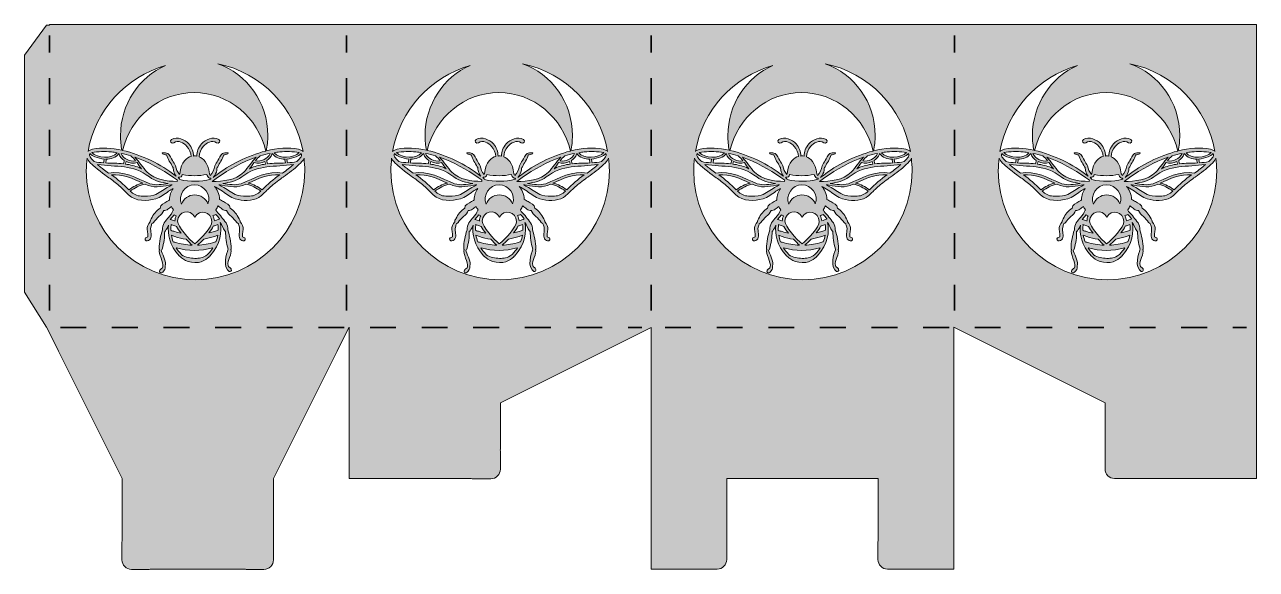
# Model space of a CAD drawing. Extents: x 7 to 991, y -717 to -282.
import ezdxf

# ---------------------------------------------------------------- set-up
doc = ezdxf.new("R2010")
doc.units = 0
doc.header["$MEASUREMENT"] = 0
for name, pattern in [('AI-Linetype-1', [41.240002, 20.620001, -20.620001]), ('AI-Linetype-2', [41.240002, 20.620001, -20.620001]), ('AI-Linetype-3', [41.240002, 20.620001, -20.620001]), ('AI-Linetype-4', [41.240002, 20.620001, -20.620001]), ('AI-Linetype-5', [41.240002, 20.620001, -20.620001]), ('AI-Linetype-6', [41.240002, 20.620001, -20.620001])]:
    doc.linetypes.add(name, pattern=pattern)
doc.layers.add('Layer 1', color=7, linetype='Continuous')

# ---------------------------------------------------------------- blocks, each defined once
blk = doc.blocks.new('block 2')
at = {"layer": 'Layer 1', "true_color": 0x010101}
h = blk.add_hatch(color=18, dxfattribs=at)
h.dxf.hatch_style = 2
edge = h.paths.add_edge_path()
edge.add_spline(control_points=[(514.66, -282.19), (514.66, -282.19), (264.66, -282.19), (264.66, -282.19), (264.66, -282.19), (258.35, -282.19), (258.35, -282.19), (258.35, -282.19), (26.47, -282.19), (26.47, -282.19), (26.47, -282.19), (26.47, -282.57), (26.47, -282.57), (26.47, -282.57), (25.11, -282.57), (25.11, -282.57), (25.11, -282.57), (24.11, -282.57), (24.11, -282.57), (24.11, -282.57), (6.7, -306.56), (6.7, -306.56), (6.7, -306.56), (6.7, -496.03), (6.7, -496.03), (6.7, -496.03), (24.11, -523.96), (24.11, -523.96), (24.11, -523.96), (24.25, -523.96), (24.25, -523.96), (24.25, -523.96), (25.11, -525.68), (25.11, -525.68), (25.11, -525.68), (33.79, -543.04), (33.79, -543.04), (33.79, -543.04), (84.69, -644.82), (84.69, -644.82), (84.69, -644.82), (84.69, -693.1), (84.69, -693.1), (84.69, -693.31), (84.7, -693.51), (84.7, -693.72), (84.56, -694.3), (84.48, -694.91), (84.48, -695.53), (84.48, -695.53), (84.48, -709.73), (84.48, -709.73), (84.48, -713.93), (87.88, -717.33), (92.08, -717.33), (92.08, -717.33), (106.28, -717.33), (106.28, -717.33), (106.7, -717.33), (107.1, -717.29), (107.5, -717.23), (107.95, -717.25), (108.4, -717.27), (108.86, -717.27), (108.86, -717.27), (181.37, -717.27), (181.37, -717.27), (181.77, -717.27), (182.18, -717.26), (182.58, -717.24), (182.95, -717.29), (183.34, -717.33), (183.73, -717.33), (183.73, -717.33), (197.93, -717.33), (197.93, -717.33), (202.13, -717.33), (205.53, -713.93), (205.53, -709.73), (205.53, -709.73), (205.53, -695.53), (205.53, -695.53), (205.53, -695.24), (205.51, -694.95), (205.48, -694.67), (205.51, -694.17), (205.54, -693.67), (205.54, -693.16), (205.54, -693.16), (205.54, -644.82), (205.54, -644.82), (205.54, -644.82), (256.41, -543.04), (256.41, -543.04), (256.41, -543.04), (258.35, -539.16), (258.35, -539.16), (258.35, -539.16), (265.97, -523.91), (265.97, -523.91), (265.97, -523.91), (265.97, -644.82), (265.97, -644.82), (265.97, -644.82), (362.68, -644.82), (362.68, -644.82), (362.95, -644.82), (363.21, -644.81), (363.48, -644.8), (363.97, -644.9), (364.48, -644.95), (365, -644.95), (365, -644.95), (379.2, -644.95), (379.2, -644.95), (383.4, -644.95), (386.8, -641.55), (386.8, -637.35), (386.8, -637.35), (386.8, -623.15), (386.8, -623.15), (386.8, -622.82), (386.77, -622.51), (386.73, -622.19), (386.77, -621.66), (386.79, -621.13), (386.79, -620.6), (386.79, -620.6), (386.79, -584.34), (386.79, -584.34), (386.79, -584.34), (507.33, -524.07), (507.33, -524.07), (507.33, -524.07), (507.33, -717.27), (507.33, -717.27), (507.33, -717.27), (543.59, -717.27), (543.59, -717.27), (544.49, -717.27), (545.38, -717.22), (546.26, -717.12), (546.26, -717.12), (560.04, -717.12), (560.04, -717.12), (564.24, -717.12), (567.65, -713.72), (567.65, -709.52), (567.65, -709.52), (567.65, -695.83), (567.65, -695.83), (567.75, -694.95), (567.8, -694.06), (567.8, -693.16), (567.8, -693.16), (567.8, -644.82), (567.8, -644.82), (567.8, -644.82), (688.65, -644.82), (688.65, -644.82), (688.65, -644.82), (688.65, -693.1), (688.65, -693.1), (688.65, -693.3), (688.66, -693.5), (688.67, -693.69), (688.56, -694.22), (688.49, -694.76), (688.49, -695.32), (688.49, -695.32), (688.49, -709.52), (688.49, -709.52), (688.49, -713.72), (691.9, -717.12), (696.1, -717.12), (696.1, -717.12), (710.19, -717.12), (710.19, -717.12), (711.06, -717.21), (711.93, -717.27), (712.82, -717.27), (712.82, -717.27), (749.12, -717.27), (749.12, -717.27), (749.12, -717.27), (749.12, -523.91), (749.12, -523.91), (749.12, -523.91), (869.94, -584.33), (869.94, -584.33), (869.94, -584.33), (869.94, -620.65), (869.94, -620.65), (869.94, -621.06), (869.95, -621.46), (869.97, -621.86), (869.92, -622.21), (869.89, -622.57), (869.89, -622.94), (869.89, -622.94), (869.89, -637.14), (869.89, -637.14), (869.89, -641.34), (873.29, -644.74), (877.49, -644.74), (877.49, -644.74), (891.69, -644.74), (891.69, -644.74), (891.79, -644.74), (891.9, -644.73), (892, -644.73), (892.7, -644.78), (893.4, -644.82), (894.11, -644.82), (894.11, -644.82), (990.79, -644.82), (990.79, -644.82), (990.79, -644.82), (990.79, -282.19), (990.79, -282.19), (990.79, -282.19), (514.66, -282.19), (514.66, -282.19)], knot_values=[0, 0, 0, 0, 1, 1, 1, 2, 2, 2, 3, 3, 3, 4, 4, 4, 5, 5, 5, 6, 6, 6, 7, 7, 7, 8, 8, 8, 9, 9, 9, 10, 10, 10, 11, 11, 11, 12, 12, 12, 13, 13, 13, 14, 14, 14, 15, 15, 15, 16, 16, 16, 17, 17, 17, 18, 18, 18, 19, 19, 19, 20, 20, 20, 21, 21, 21, 22, 22, 22, 23, 23, 23, 24, 24, 24, 25, 25, 25, 26, 26, 26, 27, 27, 27, 28, 28, 28, 29, 29, 29, 30, 30, 30, 31, 31, 31, 32, 32, 32, 33, 33, 33, 34, 34, 34, 35, 35, 35, 36, 36, 36, 37, 37, 37, 38, 38, 38, 39, 39, 39, 40, 40, 40, 41, 41, 41, 42, 42, 42, 43, 43, 43, 44, 44, 44, 45, 45, 45, 46, 46, 46, 47, 47, 47, 48, 48, 48, 49, 49, 49, 50, 50, 50, 51, 51, 51, 52, 52, 52, 53, 53, 53, 54, 54, 54, 55, 55, 55, 56, 56, 56, 57, 57, 57, 58, 58, 58, 59, 59, 59, 60, 60, 60, 61, 61, 61, 62, 62, 62, 63, 63, 63, 64, 64, 64, 65, 65, 65, 66, 66, 66, 67, 67, 67, 68, 68, 68, 69, 69, 69, 70, 70, 70, 71, 71, 71, 72, 72, 72, 73, 73, 73, 74, 74, 74, 74], degree=3, periodic=1)
edge = h.paths.add_edge_path()
edge.add_spline(control_points=[(229.12, -383.44), (228.49, -382.77), (227.68, -382.29), (226.77, -382.19), (226.36, -381.89), (225.91, -381.67), (225.41, -381.57), (217.51, -380.13), (208.64, -380.88), (199.75, -383.07), (200.53, -379.14), (200.97, -375.08), (200.97, -370.91), (200.97, -344.22), (184.29, -321.56), (161.12, -313.4), (195.78, -320.62), (222.9, -348.42), (229.12, -383.44)], knot_values=[0, 0, 0, 0, 1, 1, 1, 2, 2, 2, 3, 3, 3, 4, 4, 4, 5, 5, 5, 6, 6, 6, 6], degree=3, periodic=1)
edge = h.paths.add_edge_path()
edge.add_spline(control_points=[(214.8, -389.6), (214.58, -390.61), (214.75, -391.68), (215.01, -392.66), (210.27, -392.89), (205.56, -392.85), (200.82, -393.38), (200.46, -392.55), (200.29, -391.65), (200.12, -390.76), (201.96, -389.54), (203.62, -387.86), (204.33, -385.72), (204.41, -385.5), (204.46, -385.28), (204.51, -385.06), (206.7, -388.53), (210.92, -389.67), (214.8, -389.6)], knot_values=[0, 0, 0, 0, 1, 1, 1, 2, 2, 2, 3, 3, 3, 4, 4, 4, 5, 5, 5, 6, 6, 6, 6], degree=3, periodic=1)
edge = h.paths.add_edge_path()
edge.add_spline(control_points=[(205.97, -384.47), (207.47, -384.23), (208.97, -384.03), (210.49, -383.89), (215.69, -383.37), (220.95, -383.57), (226.1, -384.43), (221.51, -388.53), (210.04, -389.92), (205.97, -384.47)], knot_values=[0, 0, 0, 0, 1, 1, 1, 2, 2, 2, 3, 3, 3, 3], degree=3, periodic=1)
edge = h.paths.add_edge_path()
edge.add_spline(control_points=[(191.08, -391.01), (192.22, -389.59), (193.44, -388.25), (194.83, -387.08), (197.44, -386.28), (200.09, -385.59), (202.76, -385.05), (201.01, -389.45), (195.6, -391.75), (191.08, -391.01)], knot_values=[0, 0, 0, 0, 1, 1, 1, 2, 2, 2, 3, 3, 3, 3], degree=3, periodic=1)
edge = h.paths.add_edge_path()
edge.add_spline(control_points=[(199.14, -393.59), (195.43, -394.09), (191.77, -394.95), (188.33, -396.42), (187.7, -396.69), (187.08, -396.98), (186.47, -397.29), (187.66, -395.68), (188.78, -394.04), (189.98, -392.43), (192.59, -393.56), (196.17, -392.71), (198.63, -391.6), (198.69, -392.26), (198.9, -392.96), (199.14, -393.59)], knot_values=[0, 0, 0, 0, 1, 1, 1, 2, 2, 2, 3, 3, 3, 4, 4, 4, 5, 5, 5, 5], degree=3, periodic=1)
edge = h.paths.add_edge_path()
edge.add_spline(control_points=[(159.59, -402.61), (158.82, -403.17), (158.05, -403.74), (157.29, -404.33), (158.79, -402.62), (159.91, -400.38), (160.26, -398.49), (160.35, -398.01), (160.34, -397.55), (160.37, -397.07), (160.4, -396.57), (160.73, -396.23), (160.96, -395.8), (162.48, -392.66), (164.84, -389.74), (165.72, -386.32), (166.8, -386.07), (167.98, -385.73), (169.04, -385.36), (169.4, -385.22), (169.34, -384.72), (168.95, -384.69), (168.19, -384.65), (167.41, -384.68), (166.65, -384.72), (166.01, -384.75), (165.36, -384.62), (164.88, -385.08), (163.05, -386.43), (162.09, -388.87), (161, -390.79), (160.24, -392.21), (159.38, -393.59), (158.72, -395.05), (157.97, -397.78), (156.93, -400.67), (154.88, -402.67), (154.53, -401.84), (154.27, -401.3), (154.27, -401.3), (153.24, -392.31), (149.18, -388.99), (146.05, -387.77), (146.29, -384.73), (147.43, -381.73), (149.45, -379.46), (151.83, -376.8), (156.53, -373.88), (159.9, -376.48), (161.78, -377.94), (163.86, -375.08), (161.86, -373.94), (157.28, -371.36), (151.28, -373.91), (148.03, -377.47), (145.47, -380.27), (144.21, -383.73), (144.33, -387.27), (143.49, -387.1), (142.83, -387.08), (142.47, -387.08), (142.26, -387.08), (141.94, -387.09), (141.54, -387.13), (141.62, -383.64), (140.36, -380.24), (137.83, -377.47), (134.59, -373.91), (128.58, -371.36), (124, -373.94), (122.04, -375.06), (124.05, -377.96), (125.96, -376.48), (129.33, -373.88), (134.03, -376.8), (136.41, -379.46), (138.36, -381.66), (139.5, -384.53), (139.79, -387.47), (136.59, -388.39), (131.81, -391.43), (130.68, -401.3), (130.68, -401.3), (130.55, -401.56), (130.36, -401.99), (128.71, -400.05), (127.81, -397.49), (127.14, -395.05), (126.48, -393.59), (125.62, -392.21), (124.87, -390.79), (123.77, -388.87), (122.81, -386.43), (120.98, -385.08), (120.51, -384.62), (119.86, -384.75), (119.21, -384.72), (118.45, -384.68), (117.67, -384.65), (116.91, -384.69), (116.52, -384.72), (116.46, -385.22), (116.82, -385.36), (117.88, -385.73), (119.06, -386.07), (120.14, -386.32), (121.03, -389.74), (123.39, -392.66), (124.9, -395.8), (125.13, -396.23), (125.46, -396.57), (125.49, -397.07), (125.52, -397.55), (125.52, -398.01), (125.6, -398.49), (125.88, -399.99), (126.64, -401.71), (127.69, -403.21), (127.42, -403.01), (127.15, -402.81), (126.87, -402.61), (116.1, -394.14), (100.44, -386.16), (85, -382.67), (91.32, -356.15), (114.48, -336.46), (142.12, -336.46), (169.94, -336.46), (193.22, -356.4), (199.36, -383.18), (184.61, -386.88), (169.87, -394.52), (159.59, -402.61)], knot_values=[0, 0, 0, 0, 1, 1, 1, 2, 2, 2, 3, 3, 3, 4, 4, 4, 5, 5, 5, 6, 6, 6, 7, 7, 7, 8, 8, 8, 9, 9, 9, 10, 10, 10, 11, 11, 11, 12, 12, 12, 13, 13, 13, 14, 14, 14, 15, 15, 15, 16, 16, 16, 17, 17, 17, 18, 18, 18, 19, 19, 19, 20, 20, 20, 21, 21, 21, 22, 22, 22, 23, 23, 23, 24, 24, 24, 25, 25, 25, 26, 26, 26, 27, 27, 27, 28, 28, 28, 29, 29, 29, 30, 30, 30, 31, 31, 31, 32, 32, 32, 33, 33, 33, 34, 34, 34, 35, 35, 35, 36, 36, 36, 37, 37, 37, 38, 38, 38, 39, 39, 39, 40, 40, 40, 41, 41, 41, 42, 42, 42, 43, 43, 43, 44, 44, 44, 44], degree=3, periodic=1)
edge = h.paths.add_edge_path()
edge.add_spline(control_points=[(130.77, -406.01), (130.65, -405.53), (130.37, -405.09), (129.95, -404.79), (129.78, -404.66), (129.6, -404.54), (129.43, -404.41), (129.52, -404.28), (129.59, -404.13), (129.65, -403.98), (129.88, -404.07), (130.12, -404.11), (130.36, -404.11), (130.46, -404.11), (130.56, -404.1), (130.66, -404.09), (131.38, -403.99), (131.99, -403.52), (132.28, -402.86), (132.45, -402.48), (132.57, -402.24), (132.58, -402.23), (132.62, -402.13), (132.66, -402.03), (132.69, -401.92), (139.15, -403.2), (145.8, -403.18), (152.25, -401.87), (152.28, -401.99), (152.32, -402.12), (152.38, -402.23), (152.38, -402.24), (152.62, -402.74), (152.94, -403.5), (153.21, -404.14), (153.78, -404.61), (154.46, -404.74), (154.6, -404.77), (154.74, -404.78), (154.88, -404.78), (155, -404.78), (155.11, -404.77), (155.23, -404.76), (155.28, -405.01), (155.38, -405.26), (155.53, -405.49), (155.43, -405.55), (155.34, -405.62), (155.25, -405.68), (155.25, -405.68), (155.22, -405.71), (155.22, -405.71), (147.19, -407.68), (138.83, -407.78), (130.77, -406.01)], knot_values=[0, 0, 0, 0, 1, 1, 1, 2, 2, 2, 3, 3, 3, 4, 4, 4, 5, 5, 5, 6, 6, 6, 7, 7, 7, 8, 8, 8, 9, 9, 9, 10, 10, 10, 11, 11, 11, 12, 12, 12, 13, 13, 13, 14, 14, 14, 15, 15, 15, 16, 16, 16, 17, 17, 17, 18, 18, 18, 18], degree=3, periodic=1)
edge = h.paths.add_edge_path()
edge.add_spline(control_points=[(153.16, -425.36), (151.49, -421.13), (147.34, -418.17), (142.53, -418.22), (137.71, -418.28), (133.64, -421.35), (132.07, -425.61), (129.09, -418.49), (134.66, -410.09), (142.43, -410.16), (150.19, -409.9), (155.96, -418.16), (153.16, -425.36)], knot_values=[0, 0, 0, 0, 1, 1, 1, 2, 2, 2, 3, 3, 3, 4, 4, 4, 4], degree=3, periodic=1)
edge = h.paths.add_edge_path()
edge.add_spline(control_points=[(142.59, -436.02), (146.35, -428.75), (156.12, -431.86), (156.3, -439.56), (156.3, -443.74), (147.34, -453.78), (142.56, -457.39), (138.39, -454.02), (128.87, -443.27), (128.87, -439.09), (129.03, -431.23), (139.25, -428.76), (142.59, -436.02)], knot_values=[0, 0, 0, 0, 1, 1, 1, 2, 2, 2, 3, 3, 3, 4, 4, 4, 4], degree=3, periodic=1)
edge = h.paths.add_edge_path()
edge.add_spline(control_points=[(91.63, -387.08), (93.02, -388.25), (94.25, -389.59), (95.39, -391.01), (90.87, -391.75), (85.45, -389.45), (83.7, -385.05), (86.38, -385.59), (89.02, -386.28), (91.63, -387.08)], knot_values=[0, 0, 0, 0, 1, 1, 1, 2, 2, 2, 3, 3, 3, 3], degree=3, periodic=1)
edge = h.paths.add_edge_path()
edge.add_spline(control_points=[(96.48, -392.43), (97.69, -394.04), (98.81, -395.68), (100, -397.29), (99.39, -396.98), (98.76, -396.69), (98.14, -396.42), (94.69, -394.95), (91.04, -394.09), (87.32, -393.59), (87.57, -392.96), (87.77, -392.26), (87.83, -391.6), (90.3, -392.71), (93.88, -393.56), (96.48, -392.43)], knot_values=[0, 0, 0, 0, 1, 1, 1, 2, 2, 2, 3, 3, 3, 4, 4, 4, 5, 5, 5, 5], degree=3, periodic=1)
edge = h.paths.add_edge_path()
edge.add_spline(control_points=[(86.35, -390.76), (86.18, -391.65), (86.01, -392.55), (85.64, -393.38), (80.9, -392.85), (76.2, -392.89), (71.46, -392.66), (71.71, -391.68), (71.88, -390.61), (71.66, -389.6), (75.54, -389.67), (79.76, -388.53), (81.96, -385.06), (82, -385.28), (82.06, -385.5), (82.13, -385.72), (82.84, -387.86), (84.5, -389.54), (86.35, -390.76)], knot_values=[0, 0, 0, 0, 1, 1, 1, 2, 2, 2, 3, 3, 3, 4, 4, 4, 5, 5, 5, 6, 6, 6, 6], degree=3, periodic=1)
edge = h.paths.add_edge_path()
edge.add_spline(control_points=[(60.37, -384.43), (65.51, -383.57), (70.78, -383.37), (75.98, -383.89), (77.49, -384.03), (79, -384.23), (80.5, -384.47), (76.43, -389.92), (64.95, -388.53), (60.37, -384.43)], knot_values=[0, 0, 0, 0, 1, 1, 1, 2, 2, 2, 3, 3, 3, 3], degree=3, periodic=1)
edge = h.paths.add_edge_path()
edge.add_spline(control_points=[(62.84, -387.75), (65.2, -388.77), (67.72, -389.38), (70.29, -389.55), (70.12, -390.53), (69.92, -391.6), (69.78, -392.56), (67.29, -392.4), (64.82, -392.1), (62.38, -391.62), (61.39, -390.67), (60.43, -389.69), (59.58, -388.63), (59.15, -388.09), (58.65, -387.39), (58.51, -386.77), (58.4, -386.25), (58.56, -385.6), (58.9, -385.04), (59.86, -386.37), (61.34, -387.13), (62.84, -387.75)], knot_values=[0, 0, 0, 0, 1, 1, 1, 2, 2, 2, 3, 3, 3, 4, 4, 4, 5, 5, 5, 6, 6, 6, 7, 7, 7, 7], degree=3, periodic=1)
edge = h.paths.add_edge_path()
edge.add_spline(control_points=[(106.34, -403.88), (110.72, -407.02), (116.08, -408.47), (121.41, -409), (116.58, -409.7), (111.54, -410.82), (106.78, -409.23), (96.18, -405.11), (85.46, -398.35), (73.71, -400.71), (72.27, -399.72), (70.85, -398.69), (69.46, -397.63), (69.21, -397.15), (68.76, -396.79), (68.23, -396.67), (67.11, -395.78), (66.02, -394.87), (64.95, -393.94), (79.97, -396.15), (93.24, -393.54), (106.34, -403.88)], knot_values=[0, 0, 0, 0, 1, 1, 1, 2, 2, 2, 3, 3, 3, 4, 4, 4, 5, 5, 5, 6, 6, 6, 7, 7, 7, 7], degree=3, periodic=1)
edge = h.paths.add_edge_path()
edge.add_spline(control_points=[(101.09, -408.82), (96.89, -409.37), (93.43, -411.87), (89.97, -414.11), (85.69, -409.73), (81.07, -405.69), (76, -402.24), (84.81, -401.32), (93.18, -405.32), (101.09, -408.82)], knot_values=[0, 0, 0, 0, 1, 1, 1, 2, 2, 2, 3, 3, 3, 3], degree=3, periodic=1)
edge = h.paths.add_edge_path()
edge.add_spline(control_points=[(103.07, -409.68), (109.49, -412.84), (115.54, -411.66), (122.25, -410.46), (123, -410.33), (123.81, -410.22), (124.63, -410.08), (123.28, -410.76), (121.96, -411.52), (120.67, -412.3), (118.93, -413.35), (117.21, -414.44), (115.51, -415.55), (113.69, -416.73), (112.04, -417.84), (109.9, -418.33), (106.62, -419.07), (103.13, -419.49), (99.78, -419.22), (96.31, -418.94), (93.49, -417.61), (91.05, -415.22), (94.74, -412.72), (98.52, -410.11), (103.07, -409.68)], knot_values=[0, 0, 0, 0, 1, 1, 1, 2, 2, 2, 3, 3, 3, 4, 4, 4, 5, 5, 5, 6, 6, 6, 7, 7, 7, 8, 8, 8, 8], degree=3, periodic=1)
edge = h.paths.add_edge_path()
edge.add_spline(control_points=[(104.69, -400.02), (101, -396.39), (98.51, -391.78), (94.87, -388.15), (105.9, -391.98), (116.09, -397.78), (125.71, -404.33), (126.72, -405.03), (127.72, -405.76), (128.73, -406.48), (128.64, -406.81), (128.56, -407.14), (128.5, -407.47), (120.02, -407.31), (110.97, -406.22), (104.69, -400.02)], knot_values=[0, 0, 0, 0, 1, 1, 1, 2, 2, 2, 3, 3, 3, 4, 4, 4, 5, 5, 5, 5], degree=3, periodic=1)
edge = h.paths.add_edge_path()
edge.add_spline(control_points=[(125.93, -434.17), (126.17, -434.25), (126.42, -434.33), (126.66, -434.41), (127.04, -434.54), (127.42, -434.67), (127.8, -434.79), (127.18, -436.02), (126.81, -437.45), (126.77, -439.06), (126.77, -439.06), (126.66, -439.03), (126.66, -439.03), (125.44, -438.66), (124.24, -438.24), (123.04, -437.78), (123.2, -437.6), (123.35, -437.41), (123.5, -437.22), (124.14, -436.43), (124.86, -435.52), (125.59, -434.69), (125.73, -434.53), (125.84, -434.36), (125.93, -434.17)], knot_values=[0, 0, 0, 0, 1, 1, 1, 2, 2, 2, 3, 3, 3, 4, 4, 4, 5, 5, 5, 6, 6, 6, 7, 7, 7, 8, 8, 8, 8], degree=3, periodic=1)
edge = h.paths.add_edge_path()
edge.add_spline(control_points=[(123.65, -441.83), (124.64, -442.23), (125.65, -442.59), (126.66, -442.93), (127.14, -443.09), (127.62, -443.25), (128.11, -443.4), (129, -445.12), (130.26, -446.99), (131.67, -448.82), (129.98, -448.48), (128.31, -448.05), (126.66, -447.54), (125.61, -447.23), (124.57, -446.89), (123.55, -446.5), (123.52, -445.25), (123.58, -443.97), (123.73, -442.68), (123.76, -442.39), (123.73, -442.1), (123.65, -441.83)], knot_values=[0, 0, 0, 0, 1, 1, 1, 2, 2, 2, 3, 3, 3, 4, 4, 4, 5, 5, 5, 6, 6, 6, 7, 7, 7, 7], degree=3, periodic=1)
edge = h.paths.add_edge_path()
edge.add_spline(control_points=[(126.66, -451.47), (129.61, -452.45), (132.62, -453.15), (135.67, -453.57), (137.5, -455.58), (139.25, -457.29), (140.47, -458.38), (135.81, -458.22), (131.17, -457.44), (126.66, -456.07), (126.23, -455.94), (125.8, -455.81), (125.37, -455.67), (124.7, -453.98), (124.22, -452.24), (123.91, -450.46), (124.82, -450.82), (125.74, -451.16), (126.66, -451.47)], knot_values=[0, 0, 0, 0, 1, 1, 1, 2, 2, 2, 3, 3, 3, 4, 4, 4, 5, 5, 5, 6, 6, 6, 6], degree=3, periodic=1)
edge = h.paths.add_edge_path()
edge.add_spline(control_points=[(127.89, -460.39), (137.31, -463.26), (147.37, -463.26), (156.79, -460.39), (156.79, -460.39), (157.16, -460.39), (157.16, -460.39), (156.07, -462.12), (154.74, -463.86), (153.1, -465.58), (153.01, -465.68), (152.93, -465.79), (152.86, -465.9), (148.6, -468.9), (146.25, -468.92), (142.66, -468.9), (139.31, -468.89), (135.43, -468.39), (132.13, -465.96), (132.05, -465.83), (131.96, -465.7), (131.85, -465.58), (130.27, -463.91), (128.91, -462.18), (127.77, -460.39), (127.77, -460.39), (127.89, -460.39), (127.89, -460.39)], knot_values=[0, 0, 0, 0, 1, 1, 1, 2, 2, 2, 3, 3, 3, 4, 4, 4, 5, 5, 5, 6, 6, 6, 7, 7, 7, 8, 8, 8, 9, 9, 9, 9], degree=3, periodic=1)
edge = h.paths.add_edge_path()
edge.add_spline(control_points=[(144.74, -458.36), (146.16, -457.17), (147.99, -455.44), (149.85, -453.45), (152.74, -453), (155.61, -452.3), (158.41, -451.34), (159.29, -451.04), (160.16, -450.72), (161.02, -450.37), (160.74, -452.05), (160.27, -453.8), (159.58, -455.59), (159.19, -455.72), (158.8, -455.84), (158.41, -455.96), (153.95, -457.35), (149.36, -458.15), (144.74, -458.36)], knot_values=[0, 0, 0, 0, 1, 1, 1, 2, 2, 2, 3, 3, 3, 4, 4, 4, 5, 5, 5, 6, 6, 6, 6], degree=3, periodic=1)
edge = h.paths.add_edge_path()
edge.add_spline(control_points=[(158.41, -447.43), (156.93, -447.89), (155.45, -448.3), (153.95, -448.63), (155.38, -446.75), (156.62, -444.86), (157.42, -443.14), (157.75, -443.04), (158.08, -442.92), (158.41, -442.81), (159.31, -442.5), (160.22, -442.17), (161.11, -441.8), (161.31, -443.22), (161.43, -444.77), (161.39, -446.41), (160.41, -446.79), (159.41, -447.12), (158.41, -447.43)], knot_values=[0, 0, 0, 0, 1, 1, 1, 2, 2, 2, 3, 3, 3, 4, 4, 4, 5, 5, 5, 6, 6, 6, 6], degree=3, periodic=1)
edge = h.paths.add_edge_path()
edge.add_spline(control_points=[(158.41, -438.92), (158.41, -438.92), (158.37, -438.93), (158.37, -438.93), (158.25, -437.34), (157.8, -435.92), (157.12, -434.72), (157.55, -434.58), (157.98, -434.43), (158.41, -434.28), (158.78, -434.15), (159.16, -434.03), (159.54, -433.89), (160.53, -434.93), (161.46, -436.09), (162.37, -437.22), (162.37, -437.22), (162.55, -437.44), (162.55, -437.44), (161.18, -437.99), (159.8, -438.48), (158.41, -438.92)], knot_values=[0, 0, 0, 0, 1, 1, 1, 2, 2, 2, 3, 3, 3, 4, 4, 4, 5, 5, 5, 6, 6, 6, 7, 7, 7, 7], degree=3, periodic=1)
edge = h.paths.add_edge_path()
edge.add_spline(control_points=[(156.45, -407.48), (156.45, -407.48), (156.44, -407.4), (156.44, -407.4), (157.89, -406.4), (159.3, -405.32), (160.76, -404.33), (170.37, -397.78), (180.56, -391.98), (191.59, -388.15), (187.96, -391.78), (185.46, -396.39), (181.77, -400.02), (175.11, -406.59), (165.35, -407.42), (156.45, -407.48)], knot_values=[0, 0, 0, 0, 1, 1, 1, 2, 2, 2, 3, 3, 3, 4, 4, 4, 5, 5, 5, 5], degree=3, periodic=1)
edge = h.paths.add_edge_path()
edge.add_spline(control_points=[(164.22, -410.46), (170.92, -411.66), (176.98, -412.84), (183.39, -409.68), (187.94, -410.11), (191.72, -412.72), (195.41, -415.22), (192.97, -417.61), (190.16, -418.94), (186.69, -419.22), (183.33, -419.49), (179.84, -419.07), (176.56, -418.33), (174.42, -417.84), (172.77, -416.73), (170.95, -415.55), (169.25, -414.44), (167.54, -413.35), (165.8, -412.3), (164.5, -411.52), (163.19, -410.76), (161.84, -410.08), (162.65, -410.22), (163.46, -410.33), (164.22, -410.46)], knot_values=[0, 0, 0, 0, 1, 1, 1, 2, 2, 2, 3, 3, 3, 4, 4, 4, 5, 5, 5, 6, 6, 6, 7, 7, 7, 8, 8, 8, 8], degree=3, periodic=1)
edge = h.paths.add_edge_path()
edge.add_spline(control_points=[(185.38, -408.82), (193.28, -405.32), (201.66, -401.32), (210.47, -402.24), (205.4, -405.69), (200.78, -409.73), (196.5, -414.11), (193.03, -411.87), (189.58, -409.37), (185.38, -408.82)], knot_values=[0, 0, 0, 0, 1, 1, 1, 2, 2, 2, 3, 3, 3, 3], degree=3, periodic=1)
edge = h.paths.add_edge_path()
edge.add_spline(control_points=[(179.69, -409.23), (174.92, -410.82), (169.88, -409.7), (165.06, -409), (170.38, -408.47), (175.74, -407.02), (180.12, -403.88), (193.23, -393.54), (206.49, -396.15), (221.52, -393.94), (218.74, -396.36), (215.8, -398.63), (212.75, -400.71), (201, -398.35), (190.29, -405.11), (179.69, -409.23)], knot_values=[0, 0, 0, 0, 1, 1, 1, 2, 2, 2, 3, 3, 3, 4, 4, 4, 5, 5, 5, 5], degree=3, periodic=1)
edge = h.paths.add_edge_path()
edge.add_spline(control_points=[(216.69, -392.56), (216.54, -391.6), (216.34, -390.53), (216.17, -389.55), (218.74, -389.38), (221.27, -388.77), (223.63, -387.75), (225.13, -387.13), (226.61, -386.37), (227.56, -385.04), (227.91, -385.6), (228.06, -386.25), (227.95, -386.77), (227.82, -387.39), (227.32, -388.09), (226.88, -388.63), (226.03, -389.69), (225.08, -390.67), (224.08, -391.62), (221.64, -392.1), (219.17, -392.4), (216.69, -392.56)], knot_values=[0, 0, 0, 0, 1, 1, 1, 2, 2, 2, 3, 3, 3, 4, 4, 4, 5, 5, 5, 6, 6, 6, 7, 7, 7, 7], degree=3, periodic=1)
edge = h.paths.add_edge_path()
edge.add_spline(control_points=[(119.3, -314.89), (98.13, -324.09), (83.27, -345.71), (83.27, -370.91), (83.27, -374.89), (83.68, -378.77), (84.39, -382.53), (76.29, -380.77), (68.26, -380.25), (61.05, -381.57), (60.56, -381.67), (60.1, -381.89), (59.69, -382.19), (58.78, -382.29), (57.97, -382.77), (57.34, -383.44), (63.2, -350.48), (87.56, -323.92), (119.3, -314.89)], knot_values=[0, 0, 0, 0, 1, 1, 1, 2, 2, 2, 3, 3, 3, 4, 4, 4, 5, 5, 5, 6, 6, 6, 6], degree=3, periodic=1)
edge = h.paths.add_edge_path()
edge.add_spline(control_points=[(143.23, -486.04), (95.05, -486.04), (55.99, -446.98), (55.99, -398.8), (55.99, -395.47), (56.19, -392.18), (56.55, -388.94), (57.45, -390.87), (59.1, -392.52), (60.57, -393.95), (62.28, -395.59), (71.77, -402.98), (72.84, -403.71), (75.7, -405.65), (78.47, -407.64), (81.1, -409.89), (82.61, -411.19), (84.09, -412.52), (85.53, -413.89), (85.89, -414.23), (89.74, -418.18), (89.75, -418.19), (95.5, -423.45), (104.34, -423.27), (111.45, -421.37), (115.28, -420.35), (118.43, -417.49), (121.67, -415.33), (122.88, -414.51), (124.12, -413.73), (125.38, -412.98), (123.83, -415.27), (122.31, -418.52), (122.52, -422.27), (121.78, -422.68), (121.06, -423.12), (120.33, -423.56), (118.74, -424.63), (114.48, -426.32), (115.05, -428.67), (111.8, -430.7), (109.55, -433.85), (107.84, -437.2), (107.49, -437.97), (106.69, -438.84), (106.91, -439.71), (105.38, -441.28), (104.37, -443.72), (104.55, -445.85), (104.66, -447.04), (106.32, -452.65), (104.06, -452.36), (102.62, -452.17), (102.47, -454.38), (103.72, -454.78), (105.05, -455.21), (106.47, -454.49), (107.16, -453.33), (107.91, -452.07), (107.82, -450.52), (107.68, -449.13), (107.5, -447.45), (107.19, -445.73), (107.51, -444.04), (107.71, -442.97), (108.16, -441.99), (108.41, -440.94), (108.91, -440.99), (109.42, -440.78), (109.74, -440.19), (111.79, -436.57), (116.35, -434.55), (117.8, -430.55), (119.04, -430.85), (120.26, -430.25), (121.22, -429.51), (122.13, -428.84), (123.04, -428.16), (123.94, -427.47), (124.37, -428.33), (124.91, -429.21), (125.58, -430.09), (125.58, -430.09), (124.86, -431.26), (124.02, -433.28), (123.27, -434.13), (122.55, -435.02), (121.85, -435.9), (119.54, -438.79), (116.26, -442.18), (116.82, -446.17), (115.81, -448.42), (115.56, -451), (114.95, -453.37), (114.44, -455.92), (114.09, -458.52), (114.2, -461.13), (114.21, -461.35), (114.27, -461.54), (114.37, -461.71), (113.02, -465.37), (118.25, -471.89), (117.08, -475.63), (116.87, -476.29), (116.76, -476.61), (116.18, -477.03), (115.56, -477.49), (114.64, -478), (114.58, -478.84), (114.16, -479.72), (115.19, -481.04), (116.18, -480.35), (116.65, -479.97), (117.42, -479.67), (117.61, -479.08), (119.62, -477.6), (118.5, -475.84), (119.21, -473.58), (119.9, -471.17), (116.29, -464.75), (115.79, -462.23), (116.12, -462.12), (116.4, -461.87), (116.53, -461.45), (118.06, -456.81), (118.61, -452.08), (118.59, -447.25), (118.82, -447.15), (119.03, -447), (119.18, -446.8), (120.2, -445.47), (120.89, -443.93), (121.63, -442.43), (120.85, -449.4), (122.16, -458.42), (130.32, -467.01), (130.32, -467.01), (134.66, -471.98), (142.79, -472.26), (150.4, -472.52), (154.62, -467.01), (154.62, -467.01), (163.71, -457.44), (164.31, -447.36), (162.97, -440.15), (164.35, -442.29), (165.13, -444.78), (166.69, -446.8), (166.84, -447), (167.04, -447.15), (167.28, -447.25), (167.25, -452.08), (167.8, -456.81), (169.34, -461.45), (169.47, -461.87), (164.5, -472.52), (168.75, -478), (168.95, -478.59), (169.72, -478.88), (170.18, -479.27), (171.18, -479.96), (172.21, -478.64), (171.79, -477.75), (171.73, -476.92), (170.81, -476.4), (170.19, -475.95), (169.61, -475.53), (169.49, -475.21), (169.29, -474.55), (168.12, -470.81), (172.85, -465.37), (171.5, -461.71), (171.59, -461.54), (171.66, -461.35), (171.67, -461.13), (171.78, -458.52), (171.43, -455.92), (170.91, -453.37), (170.3, -451), (170.05, -448.42), (169.04, -446.17), (169.61, -442.18), (166.33, -438.79), (164.01, -435.9), (162.8, -434.38), (161.56, -432.84), (160.13, -431.52), (159.68, -430.6), (159.37, -430.09), (159.37, -430.09), (160.17, -429.03), (160.78, -427.99), (161.25, -426.96), (162.38, -427.82), (163.5, -428.67), (164.64, -429.51), (165.61, -430.25), (166.82, -430.85), (168.06, -430.55), (169.51, -434.55), (174.07, -436.57), (176.12, -440.19), (176.44, -440.78), (176.95, -440.99), (177.45, -440.94), (177.7, -441.99), (178.16, -442.97), (178.36, -444.04), (178.68, -445.73), (178.37, -447.45), (178.19, -449.13), (178.04, -450.52), (177.95, -452.07), (178.7, -453.33), (179.39, -454.49), (180.82, -455.21), (182.14, -454.78), (183.39, -454.38), (183.25, -452.17), (181.8, -452.36), (179.55, -452.65), (181.2, -447.04), (181.31, -445.85), (181.5, -443.72), (180.48, -441.28), (178.95, -439.71), (179.18, -438.84), (178.37, -437.97), (178.02, -437.2), (176.31, -433.85), (174.06, -430.7), (170.82, -428.67), (171.39, -426.32), (167.12, -424.63), (165.53, -423.56), (164.52, -422.94), (163.5, -422.33), (162.45, -421.79), (162.52, -417.33), (160.19, -413.62), (158.45, -411.47), (158.78, -411.65), (159.11, -411.83), (159.44, -412.01), (161.26, -413.06), (163.05, -414.16), (164.8, -415.33), (168.03, -417.49), (171.19, -420.35), (175.01, -421.37), (181.04, -422.99), (188.32, -423.36), (193.9, -420.22), (194.09, -420.44), (199.54, -415.21), (200.94, -413.89), (202.38, -412.52), (203.86, -411.19), (205.37, -409.89), (206.59, -408.85), (213.12, -404.05), (213.62, -403.71), (217.93, -400.78), (222.14, -397.56), (225.89, -393.95), (227.37, -392.52), (229.01, -390.87), (229.91, -388.94), (230.28, -392.18), (230.47, -395.47), (230.47, -398.8), (230.47, -446.98), (191.41, -486.04), (143.23, -486.04)], knot_values=[0, 0, 0, 0, 1, 1, 1, 2, 2, 2, 3, 3, 3, 4, 4, 4, 5, 5, 5, 6, 6, 6, 7, 7, 7, 8, 8, 8, 9, 9, 9, 10, 10, 10, 11, 11, 11, 12, 12, 12, 13, 13, 13, 14, 14, 14, 15, 15, 15, 16, 16, 16, 17, 17, 17, 18, 18, 18, 19, 19, 19, 20, 20, 20, 21, 21, 21, 22, 22, 22, 23, 23, 23, 24, 24, 24, 25, 25, 25, 26, 26, 26, 27, 27, 27, 28, 28, 28, 29, 29, 29, 30, 30, 30, 31, 31, 31, 32, 32, 32, 33, 33, 33, 34, 34, 34, 35, 35, 35, 36, 36, 36, 37, 37, 37, 38, 38, 38, 39, 39, 39, 40, 40, 40, 41, 41, 41, 42, 42, 42, 43, 43, 43, 44, 44, 44, 45, 45, 45, 46, 46, 46, 47, 47, 47, 48, 48, 48, 49, 49, 49, 50, 50, 50, 51, 51, 51, 52, 52, 52, 53, 53, 53, 54, 54, 54, 55, 55, 55, 56, 56, 56, 57, 57, 57, 58, 58, 58, 59, 59, 59, 60, 60, 60, 61, 61, 61, 62, 62, 62, 63, 63, 63, 64, 64, 64, 65, 65, 65, 66, 66, 66, 67, 67, 67, 68, 68, 68, 69, 69, 69, 70, 70, 70, 71, 71, 71, 72, 72, 72, 73, 73, 73, 74, 74, 74, 75, 75, 75, 76, 76, 76, 77, 77, 77, 78, 78, 78, 79, 79, 79, 80, 80, 80, 81, 81, 81, 82, 82, 82, 83, 83, 83, 84, 84, 84, 85, 85, 85, 86, 86, 86, 87, 87, 87, 88, 88, 88, 89, 89, 89, 90, 90, 90, 91, 91, 91, 91], degree=3, periodic=1)
edge = h.paths.add_edge_path()
edge.add_spline(control_points=[(472.5, -383.44), (471.87, -382.77), (471.06, -382.29), (470.15, -382.19), (469.74, -381.89), (469.29, -381.67), (468.79, -381.57), (460.89, -380.13), (452.02, -380.88), (443.13, -383.07), (443.91, -379.14), (444.35, -375.08), (444.35, -370.91), (444.35, -344.22), (427.67, -321.56), (404.5, -313.4), (439.16, -320.62), (466.28, -348.42), (472.5, -383.44)], knot_values=[0, 0, 0, 0, 1, 1, 1, 2, 2, 2, 3, 3, 3, 4, 4, 4, 5, 5, 5, 6, 6, 6, 6], degree=3, periodic=1)
edge = h.paths.add_edge_path()
edge.add_spline(control_points=[(458.18, -389.6), (457.96, -390.61), (458.13, -391.68), (458.39, -392.66), (453.65, -392.89), (448.94, -392.85), (444.2, -393.38), (443.84, -392.55), (443.67, -391.65), (443.5, -390.76), (445.34, -389.54), (447, -387.86), (447.71, -385.72), (447.79, -385.5), (447.84, -385.28), (447.89, -385.06), (450.08, -388.53), (454.3, -389.67), (458.18, -389.6)], knot_values=[0, 0, 0, 0, 1, 1, 1, 2, 2, 2, 3, 3, 3, 4, 4, 4, 5, 5, 5, 6, 6, 6, 6], degree=3, periodic=1)
edge = h.paths.add_edge_path()
edge.add_spline(control_points=[(449.35, -384.47), (450.85, -384.23), (452.35, -384.03), (453.87, -383.89), (459.07, -383.37), (464.33, -383.57), (469.48, -384.43), (464.89, -388.53), (453.42, -389.92), (449.35, -384.47)], knot_values=[0, 0, 0, 0, 1, 1, 1, 2, 2, 2, 3, 3, 3, 3], degree=3, periodic=1)
edge = h.paths.add_edge_path()
edge.add_spline(control_points=[(434.46, -391.01), (435.6, -389.59), (436.82, -388.25), (438.21, -387.08), (440.82, -386.28), (443.47, -385.59), (446.14, -385.05), (444.39, -389.45), (438.98, -391.75), (434.46, -391.01)], knot_values=[0, 0, 0, 0, 1, 1, 1, 2, 2, 2, 3, 3, 3, 3], degree=3, periodic=1)
edge = h.paths.add_edge_path()
edge.add_spline(control_points=[(442.52, -393.59), (438.81, -394.09), (435.15, -394.95), (431.71, -396.42), (431.08, -396.69), (430.46, -396.98), (429.85, -397.29), (431.04, -395.68), (432.16, -394.04), (433.36, -392.43), (435.97, -393.56), (439.55, -392.71), (442.02, -391.6), (442.07, -392.26), (442.28, -392.96), (442.52, -393.59)], knot_values=[0, 0, 0, 0, 1, 1, 1, 2, 2, 2, 3, 3, 3, 4, 4, 4, 5, 5, 5, 5], degree=3, periodic=1)
edge = h.paths.add_edge_path()
edge.add_spline(control_points=[(402.97, -402.61), (402.2, -403.17), (401.43, -403.74), (400.67, -404.33), (402.17, -402.62), (403.29, -400.38), (403.64, -398.49), (403.73, -398.01), (403.72, -397.55), (403.75, -397.07), (403.78, -396.57), (404.11, -396.23), (404.34, -395.8), (405.86, -392.66), (408.22, -389.74), (409.1, -386.32), (410.19, -386.07), (411.36, -385.73), (412.43, -385.36), (412.78, -385.22), (412.72, -384.72), (412.33, -384.69), (411.57, -384.65), (410.79, -384.68), (410.03, -384.72), (409.39, -384.75), (408.74, -384.62), (408.26, -385.08), (406.43, -386.43), (405.47, -388.87), (404.38, -390.79), (403.62, -392.21), (402.76, -393.59), (402.1, -395.05), (401.36, -397.78), (400.31, -400.67), (398.26, -402.67), (397.91, -401.84), (397.65, -401.3), (397.65, -401.3), (396.62, -392.31), (392.56, -388.99), (389.43, -387.77), (389.67, -384.73), (390.81, -381.73), (392.84, -379.46), (395.21, -376.8), (399.91, -373.88), (403.28, -376.48), (405.16, -377.94), (407.24, -375.08), (405.24, -373.94), (400.66, -371.36), (394.66, -373.91), (391.41, -377.47), (388.85, -380.27), (387.59, -383.73), (387.71, -387.27), (386.87, -387.1), (386.21, -387.08), (385.85, -387.08), (385.64, -387.08), (385.32, -387.09), (384.92, -387.13), (385, -383.64), (383.74, -380.24), (381.21, -377.47), (377.97, -373.91), (371.96, -371.36), (367.38, -373.94), (365.42, -375.06), (367.44, -377.96), (369.35, -376.48), (372.71, -373.88), (377.41, -376.8), (379.79, -379.46), (381.74, -381.66), (382.88, -384.53), (383.16, -387.47), (379.97, -388.39), (375.19, -391.43), (374.06, -401.3), (374.06, -401.3), (373.93, -401.56), (373.74, -401.99), (372.09, -400.05), (371.19, -397.49), (370.52, -395.05), (369.87, -393.59), (369, -392.21), (368.25, -390.79), (367.15, -388.87), (366.19, -386.43), (364.36, -385.08), (363.89, -384.62), (363.24, -384.75), (362.59, -384.72), (361.83, -384.68), (361.05, -384.65), (360.29, -384.69), (359.9, -384.72), (359.84, -385.22), (360.2, -385.36), (361.26, -385.73), (362.44, -386.07), (363.52, -386.32), (364.41, -389.74), (366.77, -392.66), (368.28, -395.8), (368.51, -396.23), (368.85, -396.57), (368.87, -397.07), (368.9, -397.55), (368.9, -398.01), (368.98, -398.49), (369.26, -399.99), (370.02, -401.71), (371.07, -403.21), (370.8, -403.01), (370.53, -402.81), (370.25, -402.61), (359.48, -394.14), (343.82, -386.16), (328.38, -382.67), (334.7, -356.15), (357.86, -336.46), (385.5, -336.46), (413.32, -336.46), (436.6, -356.4), (442.74, -383.18), (427.99, -386.88), (413.25, -394.52), (402.97, -402.61)], knot_values=[0, 0, 0, 0, 1, 1, 1, 2, 2, 2, 3, 3, 3, 4, 4, 4, 5, 5, 5, 6, 6, 6, 7, 7, 7, 8, 8, 8, 9, 9, 9, 10, 10, 10, 11, 11, 11, 12, 12, 12, 13, 13, 13, 14, 14, 14, 15, 15, 15, 16, 16, 16, 17, 17, 17, 18, 18, 18, 19, 19, 19, 20, 20, 20, 21, 21, 21, 22, 22, 22, 23, 23, 23, 24, 24, 24, 25, 25, 25, 26, 26, 26, 27, 27, 27, 28, 28, 28, 29, 29, 29, 30, 30, 30, 31, 31, 31, 32, 32, 32, 33, 33, 33, 34, 34, 34, 35, 35, 35, 36, 36, 36, 37, 37, 37, 38, 38, 38, 39, 39, 39, 40, 40, 40, 41, 41, 41, 42, 42, 42, 43, 43, 43, 44, 44, 44, 44], degree=3, periodic=1)
edge = h.paths.add_edge_path()
edge.add_spline(control_points=[(374.15, -406.01), (374.03, -405.53), (373.75, -405.09), (373.34, -404.79), (373.16, -404.66), (372.98, -404.54), (372.81, -404.41), (372.9, -404.28), (372.97, -404.13), (373.03, -403.98), (373.26, -404.07), (373.5, -404.11), (373.74, -404.11), (373.84, -404.11), (373.94, -404.1), (374.04, -404.09), (374.76, -403.99), (375.37, -403.52), (375.66, -402.86), (375.83, -402.48), (375.95, -402.24), (375.95, -402.23), (376, -402.13), (376.04, -402.03), (376.07, -401.92), (382.53, -403.2), (389.18, -403.18), (395.62, -401.87), (395.66, -401.99), (395.7, -402.12), (395.76, -402.23), (395.76, -402.24), (396, -402.74), (396.32, -403.5), (396.6, -404.14), (397.16, -404.61), (397.84, -404.74), (397.98, -404.77), (398.12, -404.78), (398.26, -404.78), (398.38, -404.78), (398.49, -404.77), (398.61, -404.76), (398.66, -405.01), (398.76, -405.26), (398.91, -405.49), (398.81, -405.55), (398.72, -405.62), (398.63, -405.68), (398.63, -405.68), (398.6, -405.71), (398.6, -405.71), (390.57, -407.68), (382.21, -407.78), (374.15, -406.01)], knot_values=[0, 0, 0, 0, 1, 1, 1, 2, 2, 2, 3, 3, 3, 4, 4, 4, 5, 5, 5, 6, 6, 6, 7, 7, 7, 8, 8, 8, 9, 9, 9, 10, 10, 10, 11, 11, 11, 12, 12, 12, 13, 13, 13, 14, 14, 14, 15, 15, 15, 16, 16, 16, 17, 17, 17, 18, 18, 18, 18], degree=3, periodic=1)
edge = h.paths.add_edge_path()
edge.add_spline(control_points=[(396.54, -425.36), (394.87, -421.13), (390.72, -418.17), (385.91, -418.22), (381.09, -418.28), (377.02, -421.35), (375.45, -425.61), (372.47, -418.49), (378.04, -410.09), (385.81, -410.16), (393.57, -409.9), (399.34, -418.16), (396.54, -425.36)], knot_values=[0, 0, 0, 0, 1, 1, 1, 2, 2, 2, 3, 3, 3, 4, 4, 4, 4], degree=3, periodic=1)
edge = h.paths.add_edge_path()
edge.add_spline(control_points=[(385.97, -436.02), (389.73, -428.75), (399.5, -431.86), (399.68, -439.56), (399.68, -443.74), (390.72, -453.78), (385.95, -457.39), (381.77, -454.02), (372.25, -443.27), (372.25, -439.09), (372.41, -431.23), (382.63, -428.76), (385.97, -436.02)], knot_values=[0, 0, 0, 0, 1, 1, 1, 2, 2, 2, 3, 3, 3, 4, 4, 4, 4], degree=3, periodic=1)
edge = h.paths.add_edge_path()
edge.add_spline(control_points=[(335.01, -387.08), (336.4, -388.25), (337.63, -389.59), (338.77, -391.01), (334.25, -391.75), (328.83, -389.45), (327.08, -385.05), (329.76, -385.59), (332.4, -386.28), (335.01, -387.08)], knot_values=[0, 0, 0, 0, 1, 1, 1, 2, 2, 2, 3, 3, 3, 3], degree=3, periodic=1)
edge = h.paths.add_edge_path()
edge.add_spline(control_points=[(339.86, -392.43), (341.07, -394.04), (342.19, -395.68), (343.37, -397.29), (342.77, -396.98), (342.14, -396.69), (341.52, -396.42), (338.07, -394.95), (334.42, -394.09), (330.7, -393.59), (330.95, -392.96), (331.15, -392.26), (331.21, -391.6), (333.68, -392.71), (337.26, -393.56), (339.86, -392.43)], knot_values=[0, 0, 0, 0, 1, 1, 1, 2, 2, 2, 3, 3, 3, 4, 4, 4, 5, 5, 5, 5], degree=3, periodic=1)
edge = h.paths.add_edge_path()
edge.add_spline(control_points=[(329.73, -390.76), (329.56, -391.65), (329.39, -392.55), (329.02, -393.38), (324.28, -392.85), (319.58, -392.89), (314.84, -392.66), (315.09, -391.68), (315.26, -390.61), (315.04, -389.6), (318.92, -389.67), (323.14, -388.53), (325.34, -385.06), (325.38, -385.28), (325.44, -385.5), (325.51, -385.72), (326.22, -387.86), (327.88, -389.54), (329.73, -390.76)], knot_values=[0, 0, 0, 0, 1, 1, 1, 2, 2, 2, 3, 3, 3, 4, 4, 4, 5, 5, 5, 6, 6, 6, 6], degree=3, periodic=1)
edge = h.paths.add_edge_path()
edge.add_spline(control_points=[(303.75, -384.43), (308.89, -383.57), (314.16, -383.37), (319.36, -383.89), (320.87, -384.03), (322.38, -384.23), (323.88, -384.47), (319.81, -389.92), (308.33, -388.53), (303.75, -384.43)], knot_values=[0, 0, 0, 0, 1, 1, 1, 2, 2, 2, 3, 3, 3, 3], degree=3, periodic=1)
edge = h.paths.add_edge_path()
edge.add_spline(control_points=[(306.22, -387.75), (308.58, -388.77), (311.1, -389.38), (313.67, -389.55), (313.5, -390.53), (313.3, -391.6), (313.16, -392.56), (310.67, -392.4), (308.2, -392.1), (305.76, -391.62), (304.77, -390.67), (303.81, -389.69), (302.96, -388.63), (302.53, -388.09), (302.03, -387.39), (301.89, -386.77), (301.78, -386.25), (301.94, -385.6), (302.28, -385.04), (303.24, -386.37), (304.72, -387.13), (306.22, -387.75)], knot_values=[0, 0, 0, 0, 1, 1, 1, 2, 2, 2, 3, 3, 3, 4, 4, 4, 5, 5, 5, 6, 6, 6, 7, 7, 7, 7], degree=3, periodic=1)
edge = h.paths.add_edge_path()
edge.add_spline(control_points=[(349.72, -403.88), (354.1, -407.02), (359.46, -408.47), (364.79, -409), (359.96, -409.7), (354.92, -410.82), (350.16, -409.23), (339.56, -405.11), (328.84, -398.35), (317.09, -400.71), (315.65, -399.72), (314.23, -398.69), (312.84, -397.63), (312.59, -397.15), (312.14, -396.79), (311.61, -396.67), (310.49, -395.78), (309.4, -394.87), (308.33, -393.94), (323.35, -396.15), (336.62, -393.54), (349.72, -403.88)], knot_values=[0, 0, 0, 0, 1, 1, 1, 2, 2, 2, 3, 3, 3, 4, 4, 4, 5, 5, 5, 6, 6, 6, 7, 7, 7, 7], degree=3, periodic=1)
edge = h.paths.add_edge_path()
edge.add_spline(control_points=[(344.47, -408.82), (340.27, -409.37), (336.81, -411.87), (333.35, -414.11), (329.07, -409.73), (324.45, -405.69), (319.38, -402.24), (328.19, -401.32), (336.56, -405.32), (344.47, -408.82)], knot_values=[0, 0, 0, 0, 1, 1, 1, 2, 2, 2, 3, 3, 3, 3], degree=3, periodic=1)
edge = h.paths.add_edge_path()
edge.add_spline(control_points=[(346.45, -409.68), (352.87, -412.84), (358.92, -411.66), (365.63, -410.46), (366.38, -410.33), (367.19, -410.22), (368.01, -410.08), (366.66, -410.76), (365.34, -411.52), (364.05, -412.3), (362.31, -413.35), (360.59, -414.44), (358.89, -415.55), (357.07, -416.73), (355.42, -417.84), (353.28, -418.33), (350, -419.07), (346.51, -419.49), (343.16, -419.22), (339.69, -418.94), (336.87, -417.61), (334.44, -415.22), (338.12, -412.72), (341.9, -410.11), (346.45, -409.68)], knot_values=[0, 0, 0, 0, 1, 1, 1, 2, 2, 2, 3, 3, 3, 4, 4, 4, 5, 5, 5, 6, 6, 6, 7, 7, 7, 8, 8, 8, 8], degree=3, periodic=1)
edge = h.paths.add_edge_path()
edge.add_spline(control_points=[(348.07, -400.02), (344.38, -396.39), (341.89, -391.78), (338.25, -388.15), (349.28, -391.98), (359.47, -397.78), (369.09, -404.33), (370.11, -405.03), (371.1, -405.76), (372.11, -406.48), (372.02, -406.81), (371.94, -407.14), (371.88, -407.47), (363.4, -407.31), (354.35, -406.22), (348.07, -400.02)], knot_values=[0, 0, 0, 0, 1, 1, 1, 2, 2, 2, 3, 3, 3, 4, 4, 4, 5, 5, 5, 5], degree=3, periodic=1)
edge = h.paths.add_edge_path()
edge.add_spline(control_points=[(369.31, -434.17), (369.55, -434.25), (369.8, -434.33), (370.04, -434.41), (370.42, -434.54), (370.8, -434.67), (371.18, -434.79), (370.56, -436.02), (370.19, -437.45), (370.15, -439.06), (370.15, -439.06), (370.04, -439.03), (370.04, -439.03), (368.82, -438.66), (367.62, -438.24), (366.42, -437.78), (366.58, -437.6), (366.73, -437.41), (366.88, -437.22), (367.52, -436.43), (368.24, -435.52), (368.97, -434.69), (369.11, -434.53), (369.22, -434.36), (369.31, -434.17)], knot_values=[0, 0, 0, 0, 1, 1, 1, 2, 2, 2, 3, 3, 3, 4, 4, 4, 5, 5, 5, 6, 6, 6, 7, 7, 7, 8, 8, 8, 8], degree=3, periodic=1)
edge = h.paths.add_edge_path()
edge.add_spline(control_points=[(367.03, -441.83), (368.02, -442.23), (369.03, -442.59), (370.04, -442.93), (370.52, -443.09), (371, -443.25), (371.49, -443.4), (372.38, -445.12), (373.64, -446.99), (375.05, -448.82), (373.36, -448.48), (371.69, -448.05), (370.04, -447.54), (368.99, -447.23), (367.95, -446.89), (366.93, -446.5), (366.9, -445.25), (366.96, -443.97), (367.11, -442.68), (367.14, -442.39), (367.11, -442.1), (367.03, -441.83)], knot_values=[0, 0, 0, 0, 1, 1, 1, 2, 2, 2, 3, 3, 3, 4, 4, 4, 5, 5, 5, 6, 6, 6, 7, 7, 7, 7], degree=3, periodic=1)
edge = h.paths.add_edge_path()
edge.add_spline(control_points=[(370.04, -451.47), (372.99, -452.45), (376, -453.15), (379.05, -453.57), (380.88, -455.58), (382.63, -457.29), (383.85, -458.38), (379.19, -458.22), (374.55, -457.44), (370.04, -456.07), (369.61, -455.94), (369.18, -455.81), (368.75, -455.67), (368.08, -453.98), (367.6, -452.24), (367.29, -450.46), (368.2, -450.82), (369.12, -451.16), (370.04, -451.47)], knot_values=[0, 0, 0, 0, 1, 1, 1, 2, 2, 2, 3, 3, 3, 4, 4, 4, 5, 5, 5, 6, 6, 6, 6], degree=3, periodic=1)
edge = h.paths.add_edge_path()
edge.add_spline(control_points=[(371.27, -460.39), (380.69, -463.26), (390.75, -463.26), (400.17, -460.39), (400.17, -460.39), (400.54, -460.39), (400.54, -460.39), (399.45, -462.12), (398.12, -463.86), (396.48, -465.58), (396.39, -465.68), (396.31, -465.79), (396.24, -465.9), (391.98, -468.9), (389.63, -468.92), (386.04, -468.9), (382.69, -468.89), (378.81, -468.39), (375.51, -465.96), (375.43, -465.83), (375.34, -465.7), (375.23, -465.58), (373.65, -463.91), (372.29, -462.18), (371.15, -460.39), (371.15, -460.39), (371.27, -460.39), (371.27, -460.39)], knot_values=[0, 0, 0, 0, 1, 1, 1, 2, 2, 2, 3, 3, 3, 4, 4, 4, 5, 5, 5, 6, 6, 6, 7, 7, 7, 8, 8, 8, 9, 9, 9, 9], degree=3, periodic=1)
edge = h.paths.add_edge_path()
edge.add_spline(control_points=[(388.12, -458.36), (389.54, -457.17), (391.37, -455.44), (393.23, -453.45), (396.12, -453), (398.99, -452.3), (401.79, -451.34), (402.66, -451.04), (403.54, -450.72), (404.4, -450.37), (404.12, -452.05), (403.65, -453.8), (402.96, -455.59), (402.57, -455.72), (402.18, -455.84), (401.79, -455.96), (397.33, -457.35), (392.74, -458.15), (388.12, -458.36)], knot_values=[0, 0, 0, 0, 1, 1, 1, 2, 2, 2, 3, 3, 3, 4, 4, 4, 5, 5, 5, 6, 6, 6, 6], degree=3, periodic=1)
edge = h.paths.add_edge_path()
edge.add_spline(control_points=[(401.79, -447.43), (400.31, -447.89), (398.83, -448.3), (397.33, -448.63), (398.76, -446.75), (400, -444.86), (400.8, -443.14), (401.13, -443.04), (401.46, -442.92), (401.79, -442.81), (402.7, -442.5), (403.6, -442.17), (404.49, -441.8), (404.69, -443.22), (404.81, -444.77), (404.77, -446.41), (403.79, -446.79), (402.79, -447.12), (401.79, -447.43)], knot_values=[0, 0, 0, 0, 1, 1, 1, 2, 2, 2, 3, 3, 3, 4, 4, 4, 5, 5, 5, 6, 6, 6, 6], degree=3, periodic=1)
edge = h.paths.add_edge_path()
edge.add_spline(control_points=[(401.79, -438.92), (401.79, -438.92), (401.76, -438.93), (401.76, -438.93), (401.63, -437.34), (401.18, -435.92), (400.5, -434.72), (400.94, -434.58), (401.36, -434.43), (401.79, -434.28), (402.16, -434.15), (402.54, -434.03), (402.92, -433.89), (403.91, -434.93), (404.84, -436.09), (405.75, -437.22), (405.75, -437.22), (405.93, -437.44), (405.93, -437.44), (404.56, -437.99), (403.18, -438.48), (401.79, -438.92)], knot_values=[0, 0, 0, 0, 1, 1, 1, 2, 2, 2, 3, 3, 3, 4, 4, 4, 5, 5, 5, 6, 6, 6, 7, 7, 7, 7], degree=3, periodic=1)
edge = h.paths.add_edge_path()
edge.add_spline(control_points=[(399.83, -407.48), (399.83, -407.48), (399.82, -407.4), (399.82, -407.4), (401.27, -406.4), (402.68, -405.32), (404.14, -404.33), (413.75, -397.78), (423.94, -391.98), (434.97, -388.15), (431.34, -391.78), (428.84, -396.39), (425.15, -400.02), (418.49, -406.59), (408.73, -407.42), (399.83, -407.48)], knot_values=[0, 0, 0, 0, 1, 1, 1, 2, 2, 2, 3, 3, 3, 4, 4, 4, 5, 5, 5, 5], degree=3, periodic=1)
edge = h.paths.add_edge_path()
edge.add_spline(control_points=[(407.6, -410.46), (414.3, -411.66), (420.36, -412.84), (426.77, -409.68), (431.32, -410.11), (435.1, -412.72), (438.79, -415.22), (436.35, -417.61), (433.54, -418.94), (430.07, -419.22), (426.71, -419.49), (423.22, -419.07), (419.95, -418.33), (417.8, -417.84), (416.15, -416.73), (414.33, -415.55), (412.63, -414.44), (410.92, -413.35), (409.18, -412.3), (407.88, -411.52), (406.57, -410.76), (405.22, -410.08), (406.03, -410.22), (406.84, -410.33), (407.6, -410.46)], knot_values=[0, 0, 0, 0, 1, 1, 1, 2, 2, 2, 3, 3, 3, 4, 4, 4, 5, 5, 5, 6, 6, 6, 7, 7, 7, 8, 8, 8, 8], degree=3, periodic=1)
edge = h.paths.add_edge_path()
edge.add_spline(control_points=[(428.76, -408.82), (436.66, -405.32), (445.04, -401.32), (453.85, -402.24), (448.78, -405.69), (444.16, -409.73), (439.88, -414.11), (436.41, -411.87), (432.96, -409.37), (428.76, -408.82)], knot_values=[0, 0, 0, 0, 1, 1, 1, 2, 2, 2, 3, 3, 3, 3], degree=3, periodic=1)
edge = h.paths.add_edge_path()
edge.add_spline(control_points=[(423.07, -409.23), (418.3, -410.82), (413.27, -409.7), (408.44, -409), (413.76, -408.47), (419.12, -407.02), (423.51, -403.88), (436.61, -393.54), (449.87, -396.15), (464.9, -393.94), (462.12, -396.36), (459.18, -398.63), (456.13, -400.71), (444.38, -398.35), (433.67, -405.11), (423.07, -409.23)], knot_values=[0, 0, 0, 0, 1, 1, 1, 2, 2, 2, 3, 3, 3, 4, 4, 4, 5, 5, 5, 5], degree=3, periodic=1)
edge = h.paths.add_edge_path()
edge.add_spline(control_points=[(460.07, -392.56), (459.92, -391.6), (459.72, -390.53), (459.55, -389.55), (462.12, -389.38), (464.65, -388.77), (467.01, -387.75), (468.51, -387.13), (469.99, -386.37), (470.94, -385.04), (471.29, -385.6), (471.44, -386.25), (471.33, -386.77), (471.2, -387.39), (470.7, -388.09), (470.26, -388.63), (469.41, -389.69), (468.46, -390.67), (467.47, -391.62), (465.02, -392.1), (462.55, -392.4), (460.07, -392.56)], knot_values=[0, 0, 0, 0, 1, 1, 1, 2, 2, 2, 3, 3, 3, 4, 4, 4, 5, 5, 5, 6, 6, 6, 7, 7, 7, 7], degree=3, periodic=1)
edge = h.paths.add_edge_path()
edge.add_spline(control_points=[(362.68, -314.89), (341.51, -324.09), (326.65, -345.71), (326.65, -370.91), (326.65, -374.89), (327.06, -378.77), (327.77, -382.53), (319.66, -380.77), (311.64, -380.25), (304.43, -381.57), (303.94, -381.67), (303.48, -381.89), (303.07, -382.19), (302.16, -382.29), (301.35, -382.77), (300.72, -383.44), (306.58, -350.48), (330.94, -323.92), (362.68, -314.89)], knot_values=[0, 0, 0, 0, 1, 1, 1, 2, 2, 2, 3, 3, 3, 4, 4, 4, 5, 5, 5, 6, 6, 6, 6], degree=3, periodic=1)
edge = h.paths.add_edge_path()
edge.add_spline(control_points=[(386.61, -486.04), (338.43, -486.04), (299.37, -446.98), (299.37, -398.8), (299.37, -395.47), (299.57, -392.18), (299.93, -388.94), (300.83, -390.87), (302.48, -392.52), (303.95, -393.95), (305.66, -395.59), (315.15, -402.98), (316.22, -403.71), (319.08, -405.65), (321.85, -407.64), (324.48, -409.89), (325.99, -411.19), (327.47, -412.52), (328.91, -413.89), (329.27, -414.23), (333.12, -418.18), (333.13, -418.19), (338.88, -423.45), (347.72, -423.27), (354.83, -421.37), (358.66, -420.35), (361.81, -417.49), (365.05, -415.33), (366.26, -414.51), (367.5, -413.73), (368.76, -412.98), (367.21, -415.27), (365.69, -418.52), (365.9, -422.27), (365.16, -422.68), (364.44, -423.12), (363.71, -423.56), (362.12, -424.63), (357.86, -426.32), (358.43, -428.67), (355.18, -430.7), (352.93, -433.85), (351.22, -437.2), (350.87, -437.97), (350.07, -438.84), (350.29, -439.71), (348.76, -441.28), (347.75, -443.72), (347.93, -445.85), (348.04, -447.04), (349.7, -452.65), (347.44, -452.36), (346, -452.17), (345.85, -454.38), (347.1, -454.78), (348.43, -455.21), (349.85, -454.49), (350.54, -453.33), (351.29, -452.07), (351.2, -450.52), (351.06, -449.13), (350.88, -447.45), (350.57, -445.73), (350.89, -444.04), (351.09, -442.97), (351.54, -441.99), (351.79, -440.94), (352.29, -440.99), (352.8, -440.78), (353.12, -440.19), (355.17, -436.57), (359.73, -434.55), (361.18, -430.55), (362.42, -430.85), (363.64, -430.25), (364.6, -429.51), (365.51, -428.84), (366.42, -428.16), (367.32, -427.47), (367.75, -428.33), (368.29, -429.21), (368.96, -430.09), (368.96, -430.09), (368.24, -431.26), (367.4, -433.28), (366.65, -434.13), (365.94, -435.02), (365.24, -435.9), (362.92, -438.79), (359.64, -442.18), (360.2, -446.17), (359.19, -448.42), (358.94, -451), (358.33, -453.37), (357.82, -455.92), (357.47, -458.52), (357.58, -461.13), (357.59, -461.35), (357.65, -461.54), (357.75, -461.71), (356.4, -465.37), (361.63, -471.89), (360.46, -475.63), (360.26, -476.29), (360.14, -476.61), (359.56, -477.03), (358.94, -477.49), (358.02, -478), (357.96, -478.84), (357.54, -479.72), (358.57, -481.04), (359.56, -480.35), (360.03, -479.97), (360.8, -479.67), (360.99, -479.08), (363, -477.6), (361.88, -475.84), (362.59, -473.58), (363.28, -471.17), (359.67, -464.75), (359.17, -462.23), (359.5, -462.12), (359.78, -461.87), (359.91, -461.45), (361.44, -456.81), (361.99, -452.08), (361.97, -447.25), (362.2, -447.15), (362.41, -447), (362.56, -446.8), (363.58, -445.47), (364.27, -443.93), (365.02, -442.43), (364.23, -449.4), (365.54, -458.42), (373.7, -467.01), (373.7, -467.01), (378.04, -471.98), (386.17, -472.26), (393.79, -472.52), (398, -467.01), (398, -467.01), (407.09, -457.44), (407.69, -447.36), (406.35, -440.15), (407.73, -442.29), (408.51, -444.78), (410.07, -446.8), (410.22, -447), (410.43, -447.15), (410.66, -447.25), (410.63, -452.08), (411.18, -456.81), (412.72, -461.45), (412.85, -461.87), (407.88, -472.52), (412.13, -478), (412.33, -478.59), (413.1, -478.88), (413.56, -479.27), (414.56, -479.96), (415.59, -478.64), (415.17, -477.75), (415.11, -476.92), (414.19, -476.4), (413.57, -475.95), (412.99, -475.53), (412.87, -475.21), (412.67, -474.55), (411.5, -470.81), (416.23, -465.37), (414.88, -461.71), (414.97, -461.54), (415.04, -461.35), (415.05, -461.13), (415.16, -458.52), (414.81, -455.92), (414.29, -453.37), (413.68, -451), (413.43, -448.42), (412.42, -446.17), (412.99, -442.18), (409.71, -438.79), (407.39, -435.9), (406.18, -434.38), (404.94, -432.84), (403.51, -431.52), (403.06, -430.6), (402.75, -430.09), (402.75, -430.09), (403.55, -429.03), (404.16, -427.99), (404.63, -426.96), (405.76, -427.82), (406.88, -428.67), (408.02, -429.51), (408.99, -430.25), (410.2, -430.85), (411.44, -430.55), (412.9, -434.55), (417.45, -436.57), (419.5, -440.19), (419.82, -440.78), (420.33, -440.99), (420.83, -440.94), (421.08, -441.99), (421.54, -442.97), (421.74, -444.04), (422.06, -445.73), (421.75, -447.45), (421.57, -449.13), (421.42, -450.52), (421.33, -452.07), (422.08, -453.33), (422.77, -454.49), (424.2, -455.21), (425.52, -454.78), (426.77, -454.38), (426.63, -452.17), (425.18, -452.36), (422.93, -452.65), (424.59, -447.04), (424.69, -445.85), (424.88, -443.72), (423.87, -441.28), (422.33, -439.71), (422.56, -438.84), (421.75, -437.97), (421.4, -437.2), (419.69, -433.85), (417.44, -430.7), (414.2, -428.67), (414.77, -426.32), (410.5, -424.63), (408.91, -423.56), (407.9, -422.94), (406.88, -422.33), (405.83, -421.79), (405.9, -417.33), (403.57, -413.62), (401.83, -411.47), (402.16, -411.65), (402.49, -411.83), (402.82, -412.01), (404.64, -413.06), (406.43, -414.16), (408.18, -415.33), (411.41, -417.49), (414.57, -420.35), (418.39, -421.37), (424.42, -422.99), (431.7, -423.36), (437.28, -420.22), (437.47, -420.44), (442.92, -415.21), (444.32, -413.89), (445.76, -412.52), (447.24, -411.19), (448.75, -409.89), (449.97, -408.85), (456.5, -404.05), (457, -403.71), (461.31, -400.78), (465.52, -397.56), (469.27, -393.95), (470.75, -392.52), (472.4, -390.87), (473.29, -388.94), (473.66, -392.18), (473.85, -395.47), (473.85, -398.8), (473.85, -446.98), (434.79, -486.04), (386.61, -486.04)], knot_values=[0, 0, 0, 0, 1, 1, 1, 2, 2, 2, 3, 3, 3, 4, 4, 4, 5, 5, 5, 6, 6, 6, 7, 7, 7, 8, 8, 8, 9, 9, 9, 10, 10, 10, 11, 11, 11, 12, 12, 12, 13, 13, 13, 14, 14, 14, 15, 15, 15, 16, 16, 16, 17, 17, 17, 18, 18, 18, 19, 19, 19, 20, 20, 20, 21, 21, 21, 22, 22, 22, 23, 23, 23, 24, 24, 24, 25, 25, 25, 26, 26, 26, 27, 27, 27, 28, 28, 28, 29, 29, 29, 30, 30, 30, 31, 31, 31, 32, 32, 32, 33, 33, 33, 34, 34, 34, 35, 35, 35, 36, 36, 36, 37, 37, 37, 38, 38, 38, 39, 39, 39, 40, 40, 40, 41, 41, 41, 42, 42, 42, 43, 43, 43, 44, 44, 44, 45, 45, 45, 46, 46, 46, 47, 47, 47, 48, 48, 48, 49, 49, 49, 50, 50, 50, 51, 51, 51, 52, 52, 52, 53, 53, 53, 54, 54, 54, 55, 55, 55, 56, 56, 56, 57, 57, 57, 58, 58, 58, 59, 59, 59, 60, 60, 60, 61, 61, 61, 62, 62, 62, 63, 63, 63, 64, 64, 64, 65, 65, 65, 66, 66, 66, 67, 67, 67, 68, 68, 68, 69, 69, 69, 70, 70, 70, 71, 71, 71, 72, 72, 72, 73, 73, 73, 74, 74, 74, 75, 75, 75, 76, 76, 76, 77, 77, 77, 78, 78, 78, 79, 79, 79, 80, 80, 80, 81, 81, 81, 82, 82, 82, 83, 83, 83, 84, 84, 84, 85, 85, 85, 86, 86, 86, 87, 87, 87, 88, 88, 88, 89, 89, 89, 90, 90, 90, 91, 91, 91, 91], degree=3, periodic=1)
edge = h.paths.add_edge_path()
edge.add_spline(control_points=[(714.36, -383.44), (713.73, -382.77), (712.92, -382.29), (712.01, -382.19), (711.6, -381.89), (711.15, -381.67), (710.65, -381.57), (702.75, -380.13), (693.88, -380.88), (684.99, -383.07), (685.77, -379.14), (686.21, -375.08), (686.21, -370.91), (686.21, -344.22), (669.53, -321.56), (646.36, -313.4), (681.02, -320.62), (708.14, -348.42), (714.36, -383.44)], knot_values=[0, 0, 0, 0, 1, 1, 1, 2, 2, 2, 3, 3, 3, 4, 4, 4, 5, 5, 5, 6, 6, 6, 6], degree=3, periodic=1)
edge = h.paths.add_edge_path()
edge.add_spline(control_points=[(700.04, -389.6), (699.82, -390.61), (699.99, -391.68), (700.25, -392.66), (695.51, -392.89), (690.8, -392.85), (686.06, -393.38), (685.7, -392.55), (685.53, -391.65), (685.36, -390.76), (687.2, -389.54), (688.86, -387.86), (689.57, -385.72), (689.65, -385.5), (689.7, -385.28), (689.75, -385.06), (691.94, -388.53), (696.16, -389.67), (700.04, -389.6)], knot_values=[0, 0, 0, 0, 1, 1, 1, 2, 2, 2, 3, 3, 3, 4, 4, 4, 5, 5, 5, 6, 6, 6, 6], degree=3, periodic=1)
edge = h.paths.add_edge_path()
edge.add_spline(control_points=[(691.21, -384.47), (692.71, -384.23), (694.21, -384.03), (695.73, -383.89), (700.93, -383.37), (706.19, -383.57), (711.34, -384.43), (706.75, -388.53), (695.28, -389.92), (691.21, -384.47)], knot_values=[0, 0, 0, 0, 1, 1, 1, 2, 2, 2, 3, 3, 3, 3], degree=3, periodic=1)
edge = h.paths.add_edge_path()
edge.add_spline(control_points=[(676.32, -391.01), (677.45, -389.59), (678.68, -388.25), (680.07, -387.08), (682.68, -386.28), (685.33, -385.59), (688, -385.05), (686.25, -389.45), (680.84, -391.75), (676.32, -391.01)], knot_values=[0, 0, 0, 0, 1, 1, 1, 2, 2, 2, 3, 3, 3, 3], degree=3, periodic=1)
edge = h.paths.add_edge_path()
edge.add_spline(control_points=[(684.38, -393.59), (680.67, -394.09), (677.01, -394.95), (673.57, -396.42), (672.94, -396.69), (672.32, -396.98), (671.71, -397.29), (672.9, -395.68), (674.02, -394.04), (675.22, -392.43), (677.83, -393.56), (681.41, -392.71), (683.87, -391.6), (683.93, -392.26), (684.14, -392.96), (684.38, -393.59)], knot_values=[0, 0, 0, 0, 1, 1, 1, 2, 2, 2, 3, 3, 3, 4, 4, 4, 5, 5, 5, 5], degree=3, periodic=1)
edge = h.paths.add_edge_path()
edge.add_spline(control_points=[(644.83, -402.61), (644.06, -403.17), (643.29, -403.74), (642.53, -404.33), (644.03, -402.62), (645.15, -400.38), (645.5, -398.49), (645.58, -398.01), (645.58, -397.55), (645.61, -397.07), (645.64, -396.57), (645.97, -396.23), (646.2, -395.8), (647.71, -392.66), (650.08, -389.74), (650.96, -386.32), (652.04, -386.07), (653.22, -385.73), (654.29, -385.36), (654.64, -385.22), (654.58, -384.72), (654.19, -384.69), (653.43, -384.65), (652.65, -384.68), (651.89, -384.72), (651.25, -384.75), (650.6, -384.62), (650.12, -385.08), (648.29, -386.43), (647.33, -388.87), (646.24, -390.79), (645.48, -392.21), (644.62, -393.59), (643.96, -395.05), (643.21, -397.78), (642.17, -400.67), (640.12, -402.67), (639.77, -401.84), (639.51, -401.3), (639.51, -401.3), (638.48, -392.31), (634.42, -388.99), (631.29, -387.77), (631.53, -384.73), (632.67, -381.73), (634.7, -379.46), (637.07, -376.8), (641.77, -373.88), (645.14, -376.48), (647.02, -377.94), (649.1, -375.08), (647.1, -373.94), (642.52, -371.36), (636.52, -373.91), (633.27, -377.47), (630.71, -380.27), (629.45, -383.73), (629.57, -387.27), (628.73, -387.1), (628.07, -387.08), (627.71, -387.08), (627.5, -387.08), (627.18, -387.09), (626.78, -387.13), (626.86, -383.64), (625.6, -380.24), (623.07, -377.47), (619.83, -373.91), (613.82, -371.36), (609.24, -373.94), (607.28, -375.06), (609.29, -377.96), (611.2, -376.48), (614.57, -373.88), (619.27, -376.8), (621.65, -379.46), (623.6, -381.66), (624.74, -384.53), (625.02, -387.47), (621.83, -388.39), (617.05, -391.43), (615.92, -401.3), (615.92, -401.3), (615.79, -401.56), (615.6, -401.99), (613.95, -400.05), (613.05, -397.49), (612.38, -395.05), (611.72, -393.59), (610.86, -392.21), (610.11, -390.79), (609.01, -388.87), (608.05, -386.43), (606.22, -385.08), (605.75, -384.62), (605.09, -384.75), (604.45, -384.72), (603.69, -384.68), (602.91, -384.65), (602.15, -384.69), (601.76, -384.72), (601.7, -385.22), (602.06, -385.36), (603.12, -385.73), (604.3, -386.07), (605.38, -386.32), (606.26, -389.74), (608.63, -392.66), (610.14, -395.8), (610.37, -396.23), (610.7, -396.57), (610.73, -397.07), (610.76, -397.55), (610.76, -398.01), (610.84, -398.49), (611.12, -399.99), (611.88, -401.71), (612.93, -403.21), (612.66, -403.01), (612.39, -402.81), (612.11, -402.61), (601.34, -394.14), (585.68, -386.16), (570.24, -382.67), (576.56, -356.15), (599.72, -336.46), (627.36, -336.46), (655.17, -336.46), (678.46, -356.4), (684.6, -383.18), (669.85, -386.88), (655.11, -394.52), (644.83, -402.61)], knot_values=[0, 0, 0, 0, 1, 1, 1, 2, 2, 2, 3, 3, 3, 4, 4, 4, 5, 5, 5, 6, 6, 6, 7, 7, 7, 8, 8, 8, 9, 9, 9, 10, 10, 10, 11, 11, 11, 12, 12, 12, 13, 13, 13, 14, 14, 14, 15, 15, 15, 16, 16, 16, 17, 17, 17, 18, 18, 18, 19, 19, 19, 20, 20, 20, 21, 21, 21, 22, 22, 22, 23, 23, 23, 24, 24, 24, 25, 25, 25, 26, 26, 26, 27, 27, 27, 28, 28, 28, 29, 29, 29, 30, 30, 30, 31, 31, 31, 32, 32, 32, 33, 33, 33, 34, 34, 34, 35, 35, 35, 36, 36, 36, 37, 37, 37, 38, 38, 38, 39, 39, 39, 40, 40, 40, 41, 41, 41, 42, 42, 42, 43, 43, 43, 44, 44, 44, 44], degree=3, periodic=1)
edge = h.paths.add_edge_path()
edge.add_spline(control_points=[(616.01, -406.01), (615.89, -405.53), (615.61, -405.09), (615.19, -404.79), (615.02, -404.66), (614.84, -404.54), (614.67, -404.41), (614.76, -404.28), (614.83, -404.13), (614.89, -403.98), (615.12, -404.07), (615.36, -404.11), (615.6, -404.11), (615.7, -404.11), (615.8, -404.1), (615.9, -404.09), (616.62, -403.99), (617.23, -403.52), (617.52, -402.86), (617.69, -402.48), (617.81, -402.24), (617.81, -402.23), (617.86, -402.13), (617.9, -402.03), (617.93, -401.92), (624.39, -403.2), (631.04, -403.18), (637.48, -401.87), (637.52, -401.99), (637.56, -402.12), (637.62, -402.23), (637.62, -402.24), (637.86, -402.74), (638.18, -403.5), (638.45, -404.14), (639.02, -404.61), (639.7, -404.74), (639.84, -404.77), (639.98, -404.78), (640.12, -404.78), (640.24, -404.78), (640.35, -404.77), (640.47, -404.76), (640.52, -405.01), (640.62, -405.26), (640.77, -405.49), (640.67, -405.55), (640.58, -405.62), (640.49, -405.68), (640.49, -405.68), (640.46, -405.71), (640.46, -405.71), (632.43, -407.68), (624.07, -407.78), (616.01, -406.01)], knot_values=[0, 0, 0, 0, 1, 1, 1, 2, 2, 2, 3, 3, 3, 4, 4, 4, 5, 5, 5, 6, 6, 6, 7, 7, 7, 8, 8, 8, 9, 9, 9, 10, 10, 10, 11, 11, 11, 12, 12, 12, 13, 13, 13, 14, 14, 14, 15, 15, 15, 16, 16, 16, 17, 17, 17, 18, 18, 18, 18], degree=3, periodic=1)
edge = h.paths.add_edge_path()
edge.add_spline(control_points=[(638.4, -425.36), (636.73, -421.13), (632.58, -418.17), (627.77, -418.22), (622.95, -418.28), (618.88, -421.35), (617.3, -425.61), (614.33, -418.49), (619.9, -410.09), (627.67, -410.16), (635.43, -409.9), (641.2, -418.16), (638.4, -425.36)], knot_values=[0, 0, 0, 0, 1, 1, 1, 2, 2, 2, 3, 3, 3, 4, 4, 4, 4], degree=3, periodic=1)
edge = h.paths.add_edge_path()
edge.add_spline(control_points=[(627.83, -436.02), (631.59, -428.75), (641.36, -431.86), (641.54, -439.56), (641.54, -443.74), (632.58, -453.78), (627.8, -457.39), (623.62, -454.02), (614.11, -443.27), (614.11, -439.09), (614.27, -431.23), (624.49, -428.76), (627.83, -436.02)], knot_values=[0, 0, 0, 0, 1, 1, 1, 2, 2, 2, 3, 3, 3, 4, 4, 4, 4], degree=3, periodic=1)
edge = h.paths.add_edge_path()
edge.add_spline(control_points=[(576.87, -387.08), (578.26, -388.25), (579.49, -389.59), (580.62, -391.01), (576.11, -391.75), (570.69, -389.45), (568.94, -385.05), (571.62, -385.59), (574.26, -386.28), (576.87, -387.08)], knot_values=[0, 0, 0, 0, 1, 1, 1, 2, 2, 2, 3, 3, 3, 3], degree=3, periodic=1)
edge = h.paths.add_edge_path()
edge.add_spline(control_points=[(581.72, -392.43), (582.93, -394.04), (584.05, -395.68), (585.23, -397.29), (584.62, -396.98), (584, -396.69), (583.37, -396.42), (579.93, -394.95), (576.28, -394.09), (572.56, -393.59), (572.81, -392.96), (573.01, -392.26), (573.07, -391.6), (575.54, -392.71), (579.12, -393.56), (581.72, -392.43)], knot_values=[0, 0, 0, 0, 1, 1, 1, 2, 2, 2, 3, 3, 3, 4, 4, 4, 5, 5, 5, 5], degree=3, periodic=1)
edge = h.paths.add_edge_path()
edge.add_spline(control_points=[(571.59, -390.76), (571.41, -391.65), (571.25, -392.55), (570.88, -393.38), (566.14, -392.85), (561.44, -392.89), (556.7, -392.66), (556.95, -391.68), (557.12, -390.61), (556.9, -389.6), (560.78, -389.67), (565, -388.53), (567.2, -385.06), (567.24, -385.28), (567.29, -385.5), (567.37, -385.72), (568.08, -387.86), (569.74, -389.54), (571.59, -390.76)], knot_values=[0, 0, 0, 0, 1, 1, 1, 2, 2, 2, 3, 3, 3, 4, 4, 4, 5, 5, 5, 6, 6, 6, 6], degree=3, periodic=1)
edge = h.paths.add_edge_path()
edge.add_spline(control_points=[(545.61, -384.43), (550.75, -383.57), (556.02, -383.37), (561.21, -383.89), (562.73, -384.03), (564.24, -384.23), (565.74, -384.47), (561.67, -389.92), (550.19, -388.53), (545.61, -384.43)], knot_values=[0, 0, 0, 0, 1, 1, 1, 2, 2, 2, 3, 3, 3, 3], degree=3, periodic=1)
edge = h.paths.add_edge_path()
edge.add_spline(control_points=[(548.08, -387.75), (550.44, -388.77), (552.96, -389.38), (555.53, -389.55), (555.36, -390.53), (555.16, -391.6), (555.02, -392.56), (552.53, -392.4), (550.06, -392.1), (547.62, -391.62), (546.63, -390.67), (545.67, -389.69), (544.82, -388.63), (544.39, -388.09), (543.89, -387.39), (543.75, -386.77), (543.64, -386.25), (543.79, -385.6), (544.14, -385.04), (545.1, -386.37), (546.58, -387.13), (548.08, -387.75)], knot_values=[0, 0, 0, 0, 1, 1, 1, 2, 2, 2, 3, 3, 3, 4, 4, 4, 5, 5, 5, 6, 6, 6, 7, 7, 7, 7], degree=3, periodic=1)
edge = h.paths.add_edge_path()
edge.add_spline(control_points=[(591.58, -403.88), (595.96, -407.02), (601.32, -408.47), (606.64, -409), (601.82, -409.7), (596.78, -410.82), (592.02, -409.23), (581.42, -405.11), (570.7, -398.35), (558.95, -400.71), (557.5, -399.72), (556.09, -398.69), (554.7, -397.63), (554.45, -397.15), (554, -396.79), (553.47, -396.67), (552.35, -395.78), (551.26, -394.87), (550.19, -393.94), (565.21, -396.15), (578.48, -393.54), (591.58, -403.88)], knot_values=[0, 0, 0, 0, 1, 1, 1, 2, 2, 2, 3, 3, 3, 4, 4, 4, 5, 5, 5, 6, 6, 6, 7, 7, 7, 7], degree=3, periodic=1)
edge = h.paths.add_edge_path()
edge.add_spline(control_points=[(586.32, -408.82), (582.13, -409.37), (578.67, -411.87), (575.21, -414.11), (570.93, -409.73), (566.31, -405.69), (561.24, -402.24), (570.05, -401.32), (578.42, -405.32), (586.32, -408.82)], knot_values=[0, 0, 0, 0, 1, 1, 1, 2, 2, 2, 3, 3, 3, 3], degree=3, periodic=1)
edge = h.paths.add_edge_path()
edge.add_spline(control_points=[(588.31, -409.68), (594.72, -412.84), (600.78, -411.66), (607.49, -410.46), (608.24, -410.33), (609.05, -410.22), (609.87, -410.08), (608.52, -410.76), (607.2, -411.52), (605.91, -412.3), (604.17, -413.35), (602.45, -414.44), (600.75, -415.55), (598.93, -416.73), (597.28, -417.84), (595.14, -418.33), (591.86, -419.07), (588.37, -419.49), (585.02, -419.22), (581.55, -418.94), (578.73, -417.61), (576.29, -415.22), (579.98, -412.72), (583.76, -410.11), (588.31, -409.68)], knot_values=[0, 0, 0, 0, 1, 1, 1, 2, 2, 2, 3, 3, 3, 4, 4, 4, 5, 5, 5, 6, 6, 6, 7, 7, 7, 8, 8, 8, 8], degree=3, periodic=1)
edge = h.paths.add_edge_path()
edge.add_spline(control_points=[(589.93, -400.02), (586.24, -396.39), (583.75, -391.78), (580.11, -388.15), (591.14, -391.98), (601.33, -397.78), (610.95, -404.33), (611.96, -405.03), (612.96, -405.76), (613.97, -406.48), (613.88, -406.81), (613.8, -407.14), (613.74, -407.47), (605.26, -407.31), (596.21, -406.22), (589.93, -400.02)], knot_values=[0, 0, 0, 0, 1, 1, 1, 2, 2, 2, 3, 3, 3, 4, 4, 4, 5, 5, 5, 5], degree=3, periodic=1)
edge = h.paths.add_edge_path()
edge.add_spline(control_points=[(611.17, -434.17), (611.41, -434.25), (611.66, -434.33), (611.9, -434.41), (612.28, -434.54), (612.66, -434.67), (613.04, -434.79), (612.42, -436.02), (612.05, -437.45), (612.01, -439.06), (612.01, -439.06), (611.9, -439.03), (611.9, -439.03), (610.68, -438.66), (609.48, -438.24), (608.28, -437.78), (608.44, -437.6), (608.59, -437.41), (608.74, -437.22), (609.38, -436.43), (610.1, -435.52), (610.83, -434.69), (610.97, -434.53), (611.08, -434.36), (611.17, -434.17)], knot_values=[0, 0, 0, 0, 1, 1, 1, 2, 2, 2, 3, 3, 3, 4, 4, 4, 5, 5, 5, 6, 6, 6, 7, 7, 7, 8, 8, 8, 8], degree=3, periodic=1)
edge = h.paths.add_edge_path()
edge.add_spline(control_points=[(608.89, -441.83), (609.88, -442.23), (610.89, -442.59), (611.9, -442.93), (612.38, -443.09), (612.86, -443.25), (613.35, -443.4), (614.24, -445.12), (615.5, -446.99), (616.91, -448.82), (615.22, -448.48), (613.55, -448.05), (611.9, -447.54), (610.85, -447.23), (609.81, -446.89), (608.79, -446.5), (608.76, -445.25), (608.82, -443.97), (608.97, -442.68), (609, -442.39), (608.97, -442.1), (608.89, -441.83)], knot_values=[0, 0, 0, 0, 1, 1, 1, 2, 2, 2, 3, 3, 3, 4, 4, 4, 5, 5, 5, 6, 6, 6, 7, 7, 7, 7], degree=3, periodic=1)
edge = h.paths.add_edge_path()
edge.add_spline(control_points=[(611.9, -451.47), (614.85, -452.45), (617.86, -453.15), (620.91, -453.57), (622.74, -455.58), (624.49, -457.29), (625.71, -458.38), (621.05, -458.22), (616.41, -457.44), (611.9, -456.07), (611.47, -455.94), (611.04, -455.81), (610.61, -455.67), (609.94, -453.98), (609.46, -452.24), (609.15, -450.46), (610.06, -450.82), (610.98, -451.16), (611.9, -451.47)], knot_values=[0, 0, 0, 0, 1, 1, 1, 2, 2, 2, 3, 3, 3, 4, 4, 4, 5, 5, 5, 6, 6, 6, 6], degree=3, periodic=1)
edge = h.paths.add_edge_path()
edge.add_spline(control_points=[(613.13, -460.39), (622.55, -463.26), (632.61, -463.26), (642.03, -460.39), (642.03, -460.39), (642.39, -460.39), (642.39, -460.39), (641.31, -462.12), (639.98, -463.86), (638.34, -465.58), (638.25, -465.68), (638.17, -465.79), (638.1, -465.9), (633.84, -468.9), (631.49, -468.92), (627.9, -468.9), (624.55, -468.89), (620.67, -468.39), (617.37, -465.96), (617.29, -465.83), (617.2, -465.7), (617.09, -465.58), (615.51, -463.91), (614.15, -462.18), (613.01, -460.39), (613.01, -460.39), (613.13, -460.39), (613.13, -460.39)], knot_values=[0, 0, 0, 0, 1, 1, 1, 2, 2, 2, 3, 3, 3, 4, 4, 4, 5, 5, 5, 6, 6, 6, 7, 7, 7, 8, 8, 8, 9, 9, 9, 9], degree=3, periodic=1)
edge = h.paths.add_edge_path()
edge.add_spline(control_points=[(629.98, -458.36), (631.4, -457.17), (633.23, -455.44), (635.09, -453.45), (637.98, -453), (640.85, -452.3), (643.65, -451.34), (644.52, -451.04), (645.4, -450.72), (646.26, -450.37), (645.98, -452.05), (645.51, -453.8), (644.82, -455.59), (644.43, -455.72), (644.04, -455.84), (643.65, -455.96), (639.19, -457.35), (634.6, -458.15), (629.98, -458.36)], knot_values=[0, 0, 0, 0, 1, 1, 1, 2, 2, 2, 3, 3, 3, 4, 4, 4, 5, 5, 5, 6, 6, 6, 6], degree=3, periodic=1)
edge = h.paths.add_edge_path()
edge.add_spline(control_points=[(643.65, -447.43), (642.17, -447.89), (640.69, -448.3), (639.19, -448.63), (640.62, -446.75), (641.86, -444.86), (642.66, -443.14), (642.99, -443.04), (643.32, -442.92), (643.65, -442.81), (644.55, -442.5), (645.46, -442.17), (646.35, -441.8), (646.55, -443.22), (646.67, -444.77), (646.63, -446.41), (645.65, -446.79), (644.65, -447.12), (643.65, -447.43)], knot_values=[0, 0, 0, 0, 1, 1, 1, 2, 2, 2, 3, 3, 3, 4, 4, 4, 5, 5, 5, 6, 6, 6, 6], degree=3, periodic=1)
edge = h.paths.add_edge_path()
edge.add_spline(control_points=[(643.65, -438.92), (643.65, -438.92), (643.62, -438.93), (643.62, -438.93), (643.49, -437.34), (643.04, -435.92), (642.36, -434.72), (642.79, -434.58), (643.22, -434.43), (643.65, -434.28), (644.02, -434.15), (644.4, -434.03), (644.78, -433.89), (645.77, -434.93), (646.7, -436.09), (647.61, -437.22), (647.61, -437.22), (647.79, -437.44), (647.79, -437.44), (646.42, -437.99), (645.04, -438.48), (643.65, -438.92)], knot_values=[0, 0, 0, 0, 1, 1, 1, 2, 2, 2, 3, 3, 3, 4, 4, 4, 5, 5, 5, 6, 6, 6, 7, 7, 7, 7], degree=3, periodic=1)
edge = h.paths.add_edge_path()
edge.add_spline(control_points=[(641.69, -407.48), (641.69, -407.48), (641.67, -407.4), (641.67, -407.4), (643.13, -406.4), (644.54, -405.32), (646, -404.33), (655.61, -397.78), (665.8, -391.98), (676.83, -388.15), (673.2, -391.78), (670.7, -396.39), (667.01, -400.02), (660.35, -406.59), (650.59, -407.42), (641.69, -407.48)], knot_values=[0, 0, 0, 0, 1, 1, 1, 2, 2, 2, 3, 3, 3, 4, 4, 4, 5, 5, 5, 5], degree=3, periodic=1)
edge = h.paths.add_edge_path()
edge.add_spline(control_points=[(649.46, -410.46), (656.16, -411.66), (662.22, -412.84), (668.63, -409.68), (673.18, -410.11), (676.96, -412.72), (680.65, -415.22), (678.21, -417.61), (675.39, -418.94), (671.92, -419.22), (668.57, -419.49), (665.08, -419.07), (661.8, -418.33), (659.66, -417.84), (658.01, -416.73), (656.19, -415.55), (654.49, -414.44), (652.78, -413.35), (651.04, -412.3), (649.74, -411.52), (648.42, -410.76), (647.07, -410.08), (647.89, -410.22), (648.7, -410.33), (649.46, -410.46)], knot_values=[0, 0, 0, 0, 1, 1, 1, 2, 2, 2, 3, 3, 3, 4, 4, 4, 5, 5, 5, 6, 6, 6, 7, 7, 7, 8, 8, 8, 8], degree=3, periodic=1)
edge = h.paths.add_edge_path()
edge.add_spline(control_points=[(670.62, -408.82), (678.52, -405.32), (686.9, -401.32), (695.7, -402.24), (690.64, -405.69), (686.02, -409.73), (681.74, -414.11), (678.27, -411.87), (674.82, -409.37), (670.62, -408.82)], knot_values=[0, 0, 0, 0, 1, 1, 1, 2, 2, 2, 3, 3, 3, 3], degree=3, periodic=1)
edge = h.paths.add_edge_path()
edge.add_spline(control_points=[(664.93, -409.23), (660.16, -410.82), (655.12, -409.7), (650.3, -409), (655.62, -408.47), (660.98, -407.02), (665.37, -403.88), (678.47, -393.54), (691.73, -396.15), (706.76, -393.94), (703.98, -396.36), (701.04, -398.63), (697.99, -400.71), (686.24, -398.35), (675.53, -405.11), (664.93, -409.23)], knot_values=[0, 0, 0, 0, 1, 1, 1, 2, 2, 2, 3, 3, 3, 4, 4, 4, 5, 5, 5, 5], degree=3, periodic=1)
edge = h.paths.add_edge_path()
edge.add_spline(control_points=[(701.93, -392.56), (701.78, -391.6), (701.58, -390.53), (701.41, -389.55), (703.98, -389.38), (706.51, -388.77), (708.87, -387.75), (710.37, -387.13), (711.85, -386.37), (712.8, -385.04), (713.15, -385.6), (713.3, -386.25), (713.19, -386.77), (713.06, -387.39), (712.56, -388.09), (712.12, -388.63), (711.27, -389.69), (710.32, -390.67), (709.32, -391.62), (706.88, -392.1), (704.41, -392.4), (701.93, -392.56)], knot_values=[0, 0, 0, 0, 1, 1, 1, 2, 2, 2, 3, 3, 3, 4, 4, 4, 5, 5, 5, 6, 6, 6, 7, 7, 7, 7], degree=3, periodic=1)
edge = h.paths.add_edge_path()
edge.add_spline(control_points=[(604.54, -314.89), (583.37, -324.09), (568.51, -345.71), (568.51, -370.91), (568.51, -374.89), (568.91, -378.77), (569.62, -382.53), (561.52, -380.77), (553.5, -380.25), (546.29, -381.57), (545.8, -381.67), (545.34, -381.89), (544.93, -382.19), (544.02, -382.29), (543.21, -382.77), (542.58, -383.44), (548.44, -350.48), (572.8, -323.92), (604.54, -314.89)], knot_values=[0, 0, 0, 0, 1, 1, 1, 2, 2, 2, 3, 3, 3, 4, 4, 4, 5, 5, 5, 6, 6, 6, 6], degree=3, periodic=1)
edge = h.paths.add_edge_path()
edge.add_spline(control_points=[(628.47, -486.04), (580.29, -486.04), (541.23, -446.98), (541.23, -398.8), (541.23, -395.47), (541.43, -392.18), (541.79, -388.94), (542.69, -390.87), (544.33, -392.52), (545.81, -393.95), (547.52, -395.59), (557.01, -402.98), (558.08, -403.71), (560.94, -405.65), (563.7, -407.64), (566.34, -409.89), (567.85, -411.19), (569.33, -412.52), (570.77, -413.89), (571.12, -414.23), (574.98, -418.18), (574.99, -418.19), (580.74, -423.45), (589.58, -423.27), (596.69, -421.37), (600.52, -420.35), (603.67, -417.49), (606.91, -415.33), (608.12, -414.51), (609.36, -413.73), (610.62, -412.98), (609.07, -415.27), (607.55, -418.52), (607.76, -422.27), (607.02, -422.68), (606.29, -423.12), (605.57, -423.56), (603.98, -424.63), (599.71, -426.32), (600.29, -428.67), (597.04, -430.7), (594.79, -433.85), (593.08, -437.2), (592.73, -437.97), (591.93, -438.84), (592.15, -439.71), (590.62, -441.28), (589.6, -443.72), (589.79, -445.85), (589.9, -447.04), (591.56, -452.65), (589.3, -452.36), (587.85, -452.17), (587.71, -454.38), (588.96, -454.78), (590.29, -455.21), (591.71, -454.49), (592.4, -453.33), (593.15, -452.07), (593.06, -450.52), (592.91, -449.13), (592.74, -447.45), (592.42, -445.73), (592.75, -444.04), (592.95, -442.97), (593.4, -441.99), (593.65, -440.94), (594.15, -440.99), (594.66, -440.78), (594.98, -440.19), (597.03, -436.57), (601.59, -434.55), (603.04, -430.55), (604.28, -430.85), (605.5, -430.25), (606.46, -429.51), (607.37, -428.84), (608.28, -428.16), (609.18, -427.47), (609.61, -428.33), (610.15, -429.21), (610.82, -430.09), (610.82, -430.09), (610.1, -431.26), (609.25, -433.28), (608.5, -434.13), (607.79, -435.02), (607.09, -435.9), (604.78, -438.79), (601.5, -442.18), (602.06, -446.17), (601.05, -448.42), (600.8, -451), (600.19, -453.37), (599.68, -455.92), (599.33, -458.52), (599.44, -461.13), (599.45, -461.35), (599.51, -461.54), (599.6, -461.71), (598.26, -465.37), (603.49, -471.89), (602.32, -475.63), (602.11, -476.29), (602, -476.61), (601.42, -477.03), (600.8, -477.49), (599.88, -478), (599.82, -478.84), (599.4, -479.72), (600.43, -481.04), (601.42, -480.35), (601.89, -479.97), (602.66, -479.67), (602.85, -479.08), (604.86, -477.6), (603.74, -475.84), (604.45, -473.58), (605.13, -471.17), (601.53, -464.75), (601.03, -462.23), (601.36, -462.12), (601.64, -461.87), (601.76, -461.45), (603.3, -456.81), (603.85, -452.08), (603.83, -447.25), (604.06, -447.15), (604.27, -447), (604.42, -446.8), (605.44, -445.47), (606.13, -443.93), (606.87, -442.43), (606.09, -449.4), (607.4, -458.42), (615.56, -467.01), (615.56, -467.01), (619.9, -471.98), (628.03, -472.26), (635.64, -472.52), (639.86, -467.01), (639.86, -467.01), (648.95, -457.44), (649.55, -447.36), (648.21, -440.15), (649.59, -442.29), (650.37, -444.78), (651.92, -446.8), (652.08, -447), (652.28, -447.15), (652.52, -447.25), (652.49, -452.08), (653.04, -456.81), (654.58, -461.45), (654.7, -461.87), (649.74, -472.52), (653.99, -478), (654.19, -478.59), (654.95, -478.88), (655.42, -479.27), (656.42, -479.96), (657.45, -478.64), (657.03, -477.75), (656.97, -476.92), (656.05, -476.4), (655.43, -475.95), (654.85, -475.53), (654.73, -475.21), (654.53, -474.55), (653.36, -470.81), (658.08, -465.37), (656.74, -461.71), (656.83, -461.54), (656.9, -461.35), (656.91, -461.13), (657.02, -458.52), (656.67, -455.92), (656.15, -453.37), (655.54, -451), (655.29, -448.42), (654.28, -446.17), (654.85, -442.18), (651.56, -438.79), (649.25, -435.9), (648.04, -434.38), (646.8, -432.84), (645.37, -431.52), (644.92, -430.6), (644.61, -430.09), (644.61, -430.09), (645.41, -429.03), (646.02, -427.99), (646.49, -426.96), (647.62, -427.82), (648.74, -428.67), (649.88, -429.51), (650.85, -430.25), (652.06, -430.85), (653.3, -430.55), (654.75, -434.55), (659.31, -436.57), (661.36, -440.19), (661.68, -440.78), (662.19, -440.99), (662.69, -440.94), (662.94, -441.99), (663.39, -442.97), (663.6, -444.04), (663.92, -445.73), (663.61, -447.45), (663.43, -449.13), (663.28, -450.52), (663.19, -452.07), (663.94, -453.33), (664.63, -454.49), (666.05, -455.21), (667.38, -454.78), (668.63, -454.38), (668.49, -452.17), (667.04, -452.36), (664.79, -452.65), (666.45, -447.04), (666.55, -445.85), (666.74, -443.72), (665.72, -441.28), (664.19, -439.71), (664.41, -438.84), (663.61, -437.97), (663.26, -437.2), (661.55, -433.85), (659.3, -430.7), (656.05, -428.67), (656.63, -426.32), (652.36, -424.63), (650.77, -423.56), (649.75, -422.94), (648.74, -422.33), (647.69, -421.79), (647.76, -417.33), (645.43, -413.62), (643.69, -411.47), (644.02, -411.65), (644.35, -411.83), (644.68, -412.01), (646.5, -413.06), (648.29, -414.16), (650.04, -415.33), (653.27, -417.49), (656.42, -420.35), (660.25, -421.37), (666.28, -422.99), (673.56, -423.36), (679.14, -420.22), (679.33, -420.44), (684.78, -415.21), (686.18, -413.89), (687.62, -412.52), (689.09, -411.19), (690.61, -409.89), (691.83, -408.85), (698.35, -404.05), (698.86, -403.71), (703.17, -400.78), (707.38, -397.56), (711.13, -393.95), (712.61, -392.52), (714.25, -390.87), (715.15, -388.94), (715.52, -392.18), (715.71, -395.47), (715.71, -398.8), (715.71, -446.98), (676.65, -486.04), (628.47, -486.04)], knot_values=[0, 0, 0, 0, 1, 1, 1, 2, 2, 2, 3, 3, 3, 4, 4, 4, 5, 5, 5, 6, 6, 6, 7, 7, 7, 8, 8, 8, 9, 9, 9, 10, 10, 10, 11, 11, 11, 12, 12, 12, 13, 13, 13, 14, 14, 14, 15, 15, 15, 16, 16, 16, 17, 17, 17, 18, 18, 18, 19, 19, 19, 20, 20, 20, 21, 21, 21, 22, 22, 22, 23, 23, 23, 24, 24, 24, 25, 25, 25, 26, 26, 26, 27, 27, 27, 28, 28, 28, 29, 29, 29, 30, 30, 30, 31, 31, 31, 32, 32, 32, 33, 33, 33, 34, 34, 34, 35, 35, 35, 36, 36, 36, 37, 37, 37, 38, 38, 38, 39, 39, 39, 40, 40, 40, 41, 41, 41, 42, 42, 42, 43, 43, 43, 44, 44, 44, 45, 45, 45, 46, 46, 46, 47, 47, 47, 48, 48, 48, 49, 49, 49, 50, 50, 50, 51, 51, 51, 52, 52, 52, 53, 53, 53, 54, 54, 54, 55, 55, 55, 56, 56, 56, 57, 57, 57, 58, 58, 58, 59, 59, 59, 60, 60, 60, 61, 61, 61, 62, 62, 62, 63, 63, 63, 64, 64, 64, 65, 65, 65, 66, 66, 66, 67, 67, 67, 68, 68, 68, 69, 69, 69, 70, 70, 70, 71, 71, 71, 72, 72, 72, 73, 73, 73, 74, 74, 74, 75, 75, 75, 76, 76, 76, 77, 77, 77, 78, 78, 78, 79, 79, 79, 80, 80, 80, 81, 81, 81, 82, 82, 82, 83, 83, 83, 84, 84, 84, 85, 85, 85, 86, 86, 86, 87, 87, 87, 88, 88, 88, 89, 89, 89, 90, 90, 90, 91, 91, 91, 91], degree=3, periodic=1)
edge = h.paths.add_edge_path()
edge.add_spline(control_points=[(957.74, -383.44), (957.11, -382.77), (956.3, -382.29), (955.39, -382.19), (954.98, -381.89), (954.53, -381.67), (954.03, -381.57), (946.13, -380.13), (937.26, -380.88), (928.37, -383.07), (929.15, -379.14), (929.59, -375.08), (929.59, -370.91), (929.59, -344.22), (912.91, -321.56), (889.74, -313.4), (924.4, -320.62), (951.52, -348.42), (957.74, -383.44)], knot_values=[0, 0, 0, 0, 1, 1, 1, 2, 2, 2, 3, 3, 3, 4, 4, 4, 5, 5, 5, 6, 6, 6, 6], degree=3, periodic=1)
edge = h.paths.add_edge_path()
edge.add_spline(control_points=[(943.42, -389.6), (943.2, -390.61), (943.37, -391.68), (943.63, -392.66), (938.89, -392.89), (934.18, -392.85), (929.44, -393.38), (929.08, -392.55), (928.91, -391.65), (928.74, -390.76), (930.58, -389.54), (932.24, -387.86), (932.95, -385.72), (933.03, -385.5), (933.08, -385.28), (933.13, -385.06), (935.32, -388.53), (939.54, -389.67), (943.42, -389.6)], knot_values=[0, 0, 0, 0, 1, 1, 1, 2, 2, 2, 3, 3, 3, 4, 4, 4, 5, 5, 5, 6, 6, 6, 6], degree=3, periodic=1)
edge = h.paths.add_edge_path()
edge.add_spline(control_points=[(934.59, -384.47), (936.09, -384.23), (937.59, -384.03), (939.11, -383.89), (944.31, -383.37), (949.57, -383.57), (954.72, -384.43), (950.13, -388.53), (938.66, -389.92), (934.59, -384.47)], knot_values=[0, 0, 0, 0, 1, 1, 1, 2, 2, 2, 3, 3, 3, 3], degree=3, periodic=1)
edge = h.paths.add_edge_path()
edge.add_spline(control_points=[(919.7, -391.01), (920.83, -389.59), (922.06, -388.25), (923.45, -387.08), (926.06, -386.28), (928.71, -385.59), (931.38, -385.05), (929.63, -389.45), (924.22, -391.75), (919.7, -391.01)], knot_values=[0, 0, 0, 0, 1, 1, 1, 2, 2, 2, 3, 3, 3, 3], degree=3, periodic=1)
edge = h.paths.add_edge_path()
edge.add_spline(control_points=[(927.76, -393.59), (924.05, -394.09), (920.39, -394.95), (916.95, -396.42), (916.32, -396.69), (915.7, -396.98), (915.09, -397.29), (916.28, -395.68), (917.4, -394.04), (918.6, -392.43), (921.21, -393.56), (924.79, -392.71), (927.25, -391.6), (927.31, -392.26), (927.52, -392.96), (927.76, -393.59)], knot_values=[0, 0, 0, 0, 1, 1, 1, 2, 2, 2, 3, 3, 3, 4, 4, 4, 5, 5, 5, 5], degree=3, periodic=1)
edge = h.paths.add_edge_path()
edge.add_spline(control_points=[(888.21, -402.61), (887.44, -403.17), (886.67, -403.74), (885.91, -404.33), (887.41, -402.62), (888.53, -400.38), (888.88, -398.49), (888.96, -398.01), (888.96, -397.55), (888.99, -397.07), (889.02, -396.57), (889.35, -396.23), (889.58, -395.8), (891.1, -392.66), (893.46, -389.74), (894.34, -386.32), (895.42, -386.07), (896.6, -385.73), (897.66, -385.36), (898.02, -385.22), (897.96, -384.72), (897.57, -384.69), (896.81, -384.65), (896.03, -384.68), (895.27, -384.72), (894.63, -384.75), (893.98, -384.62), (893.5, -385.08), (891.67, -386.43), (890.71, -388.87), (889.62, -390.79), (888.86, -392.21), (888, -393.59), (887.34, -395.05), (886.59, -397.78), (885.55, -400.67), (883.5, -402.67), (883.15, -401.84), (882.89, -401.3), (882.89, -401.3), (881.86, -392.31), (877.8, -388.99), (874.67, -387.77), (874.91, -384.73), (876.05, -381.73), (878.08, -379.46), (880.45, -376.8), (885.15, -373.88), (888.52, -376.48), (890.4, -377.94), (892.48, -375.08), (890.48, -373.94), (885.9, -371.36), (879.9, -373.91), (876.65, -377.47), (874.09, -380.27), (872.83, -383.73), (872.95, -387.27), (872.11, -387.1), (871.45, -387.08), (871.09, -387.08), (870.88, -387.08), (870.56, -387.09), (870.16, -387.13), (870.24, -383.64), (868.98, -380.24), (866.45, -377.47), (863.21, -373.91), (857.2, -371.36), (852.62, -373.94), (850.66, -375.06), (852.67, -377.96), (854.58, -376.48), (857.95, -373.88), (862.65, -376.8), (865.03, -379.46), (866.98, -381.66), (868.12, -384.53), (868.4, -387.47), (865.21, -388.39), (860.43, -391.43), (859.3, -401.3), (859.3, -401.3), (859.17, -401.56), (858.98, -401.99), (857.33, -400.05), (856.43, -397.49), (855.76, -395.05), (855.1, -393.59), (854.24, -392.21), (853.49, -390.79), (852.39, -388.87), (851.43, -386.43), (849.6, -385.08), (849.12, -384.62), (848.47, -384.75), (847.83, -384.72), (847.07, -384.68), (846.29, -384.65), (845.53, -384.69), (845.14, -384.72), (845.08, -385.22), (845.44, -385.36), (846.5, -385.73), (847.68, -386.07), (848.76, -386.32), (849.64, -389.74), (852.01, -392.66), (853.52, -395.8), (853.75, -396.23), (854.08, -396.57), (854.11, -397.07), (854.14, -397.55), (854.14, -398.01), (854.22, -398.49), (854.5, -399.99), (855.26, -401.71), (856.31, -403.21), (856.04, -403.01), (855.77, -402.81), (855.49, -402.61), (844.72, -394.14), (829.06, -386.16), (813.62, -382.67), (819.94, -356.15), (843.1, -336.46), (870.74, -336.46), (898.55, -336.46), (921.84, -356.4), (927.98, -383.18), (913.23, -386.88), (898.49, -394.52), (888.21, -402.61)], knot_values=[0, 0, 0, 0, 1, 1, 1, 2, 2, 2, 3, 3, 3, 4, 4, 4, 5, 5, 5, 6, 6, 6, 7, 7, 7, 8, 8, 8, 9, 9, 9, 10, 10, 10, 11, 11, 11, 12, 12, 12, 13, 13, 13, 14, 14, 14, 15, 15, 15, 16, 16, 16, 17, 17, 17, 18, 18, 18, 19, 19, 19, 20, 20, 20, 21, 21, 21, 22, 22, 22, 23, 23, 23, 24, 24, 24, 25, 25, 25, 26, 26, 26, 27, 27, 27, 28, 28, 28, 29, 29, 29, 30, 30, 30, 31, 31, 31, 32, 32, 32, 33, 33, 33, 34, 34, 34, 35, 35, 35, 36, 36, 36, 37, 37, 37, 38, 38, 38, 39, 39, 39, 40, 40, 40, 41, 41, 41, 42, 42, 42, 43, 43, 43, 44, 44, 44, 44], degree=3, periodic=1)
edge = h.paths.add_edge_path()
edge.add_spline(control_points=[(859.39, -406.01), (859.27, -405.53), (858.99, -405.09), (858.57, -404.79), (858.4, -404.66), (858.22, -404.54), (858.05, -404.41), (858.14, -404.28), (858.21, -404.13), (858.27, -403.98), (858.5, -404.07), (858.74, -404.11), (858.98, -404.11), (859.08, -404.11), (859.18, -404.1), (859.28, -404.09), (860, -403.99), (860.61, -403.52), (860.9, -402.86), (861.07, -402.48), (861.19, -402.24), (861.2, -402.23), (861.24, -402.13), (861.28, -402.03), (861.31, -401.92), (867.77, -403.2), (874.42, -403.18), (880.87, -401.87), (880.9, -401.99), (880.94, -402.12), (881, -402.23), (881, -402.24), (881.24, -402.74), (881.56, -403.5), (881.83, -404.14), (882.4, -404.61), (883.08, -404.74), (883.22, -404.77), (883.36, -404.78), (883.5, -404.78), (883.62, -404.78), (883.73, -404.77), (883.85, -404.76), (883.9, -405.01), (884, -405.26), (884.15, -405.49), (884.05, -405.55), (883.96, -405.62), (883.87, -405.68), (883.87, -405.68), (883.84, -405.71), (883.84, -405.71), (875.81, -407.68), (867.45, -407.78), (859.39, -406.01)], knot_values=[0, 0, 0, 0, 1, 1, 1, 2, 2, 2, 3, 3, 3, 4, 4, 4, 5, 5, 5, 6, 6, 6, 7, 7, 7, 8, 8, 8, 9, 9, 9, 10, 10, 10, 11, 11, 11, 12, 12, 12, 13, 13, 13, 14, 14, 14, 15, 15, 15, 16, 16, 16, 17, 17, 17, 18, 18, 18, 18], degree=3, periodic=1)
edge = h.paths.add_edge_path()
edge.add_spline(control_points=[(881.78, -425.36), (880.11, -421.13), (875.96, -418.17), (871.15, -418.22), (866.33, -418.28), (862.26, -421.35), (860.69, -425.61), (857.71, -418.49), (863.28, -410.09), (871.05, -410.16), (878.81, -409.9), (884.58, -418.16), (881.78, -425.36)], knot_values=[0, 0, 0, 0, 1, 1, 1, 2, 2, 2, 3, 3, 3, 4, 4, 4, 4], degree=3, periodic=1)
edge = h.paths.add_edge_path()
edge.add_spline(control_points=[(871.21, -436.02), (874.97, -428.75), (884.74, -431.86), (884.92, -439.56), (884.92, -443.74), (875.95, -453.78), (871.18, -457.39), (867.01, -454.02), (857.49, -443.27), (857.49, -439.09), (857.65, -431.23), (867.87, -428.76), (871.21, -436.02)], knot_values=[0, 0, 0, 0, 1, 1, 1, 2, 2, 2, 3, 3, 3, 4, 4, 4, 4], degree=3, periodic=1)
edge = h.paths.add_edge_path()
edge.add_spline(control_points=[(820.25, -387.08), (821.64, -388.25), (822.87, -389.59), (824.01, -391.01), (819.49, -391.75), (814.07, -389.45), (812.32, -385.05), (815, -385.59), (817.64, -386.28), (820.25, -387.08)], knot_values=[0, 0, 0, 0, 1, 1, 1, 2, 2, 2, 3, 3, 3, 3], degree=3, periodic=1)
edge = h.paths.add_edge_path()
edge.add_spline(control_points=[(825.1, -392.43), (826.31, -394.04), (827.43, -395.68), (828.62, -397.29), (828.01, -396.98), (827.38, -396.69), (826.76, -396.42), (823.31, -394.95), (819.66, -394.09), (815.94, -393.59), (816.19, -392.96), (816.39, -392.26), (816.45, -391.6), (818.92, -392.71), (822.5, -393.56), (825.1, -392.43)], knot_values=[0, 0, 0, 0, 1, 1, 1, 2, 2, 2, 3, 3, 3, 4, 4, 4, 5, 5, 5, 5], degree=3, periodic=1)
edge = h.paths.add_edge_path()
edge.add_spline(control_points=[(814.97, -390.76), (814.79, -391.65), (814.63, -392.55), (814.26, -393.38), (809.52, -392.85), (804.82, -392.89), (800.08, -392.66), (800.33, -391.68), (800.5, -390.61), (800.28, -389.6), (804.16, -389.67), (808.38, -388.53), (810.58, -385.06), (810.62, -385.28), (810.68, -385.5), (810.75, -385.72), (811.46, -387.86), (813.12, -389.54), (814.97, -390.76)], knot_values=[0, 0, 0, 0, 1, 1, 1, 2, 2, 2, 3, 3, 3, 4, 4, 4, 5, 5, 5, 6, 6, 6, 6], degree=3, periodic=1)
edge = h.paths.add_edge_path()
edge.add_spline(control_points=[(788.99, -384.43), (794.13, -383.57), (799.4, -383.37), (804.6, -383.89), (806.11, -384.03), (807.62, -384.23), (809.12, -384.47), (805.05, -389.92), (793.57, -388.53), (788.99, -384.43)], knot_values=[0, 0, 0, 0, 1, 1, 1, 2, 2, 2, 3, 3, 3, 3], degree=3, periodic=1)
edge = h.paths.add_edge_path()
edge.add_spline(control_points=[(791.46, -387.75), (793.82, -388.77), (796.34, -389.38), (798.91, -389.55), (798.74, -390.53), (798.54, -391.6), (798.4, -392.56), (795.91, -392.4), (793.44, -392.1), (791, -391.62), (790.01, -390.67), (789.05, -389.69), (788.2, -388.63), (787.77, -388.09), (787.27, -387.39), (787.13, -386.77), (787.02, -386.25), (787.18, -385.6), (787.52, -385.04), (788.48, -386.37), (789.96, -387.13), (791.46, -387.75)], knot_values=[0, 0, 0, 0, 1, 1, 1, 2, 2, 2, 3, 3, 3, 4, 4, 4, 5, 5, 5, 6, 6, 6, 7, 7, 7, 7], degree=3, periodic=1)
edge = h.paths.add_edge_path()
edge.add_spline(control_points=[(834.96, -403.88), (839.34, -407.02), (844.7, -408.47), (850.03, -409), (845.2, -409.7), (840.16, -410.82), (835.4, -409.23), (824.8, -405.11), (814.08, -398.35), (802.33, -400.71), (800.88, -399.72), (799.47, -398.69), (798.08, -397.63), (797.83, -397.15), (797.38, -396.79), (796.85, -396.67), (795.73, -395.78), (794.64, -394.87), (793.57, -393.94), (808.59, -396.15), (821.86, -393.54), (834.96, -403.88)], knot_values=[0, 0, 0, 0, 1, 1, 1, 2, 2, 2, 3, 3, 3, 4, 4, 4, 5, 5, 5, 6, 6, 6, 7, 7, 7, 7], degree=3, periodic=1)
edge = h.paths.add_edge_path()
edge.add_spline(control_points=[(829.7, -408.82), (825.51, -409.37), (822.05, -411.87), (818.59, -414.11), (814.31, -409.73), (809.69, -405.69), (804.62, -402.24), (813.43, -401.32), (821.8, -405.32), (829.7, -408.82)], knot_values=[0, 0, 0, 0, 1, 1, 1, 2, 2, 2, 3, 3, 3, 3], degree=3, periodic=1)
edge = h.paths.add_edge_path()
edge.add_spline(control_points=[(831.69, -409.68), (838.11, -412.84), (844.16, -411.66), (850.87, -410.46), (851.62, -410.33), (852.43, -410.22), (853.25, -410.08), (851.9, -410.76), (850.58, -411.52), (849.29, -412.3), (847.55, -413.35), (845.83, -414.44), (844.13, -415.55), (842.31, -416.73), (840.66, -417.84), (838.52, -418.33), (835.24, -419.07), (831.75, -419.49), (828.4, -419.22), (824.93, -418.94), (822.11, -417.61), (819.67, -415.22), (823.36, -412.72), (827.14, -410.11), (831.69, -409.68)], knot_values=[0, 0, 0, 0, 1, 1, 1, 2, 2, 2, 3, 3, 3, 4, 4, 4, 5, 5, 5, 6, 6, 6, 7, 7, 7, 8, 8, 8, 8], degree=3, periodic=1)
edge = h.paths.add_edge_path()
edge.add_spline(control_points=[(833.31, -400.02), (829.62, -396.39), (827.13, -391.78), (823.49, -388.15), (834.52, -391.98), (844.71, -397.78), (854.33, -404.33), (855.34, -405.03), (856.34, -405.76), (857.35, -406.48), (857.26, -406.81), (857.18, -407.14), (857.12, -407.47), (848.64, -407.31), (839.59, -406.22), (833.31, -400.02)], knot_values=[0, 0, 0, 0, 1, 1, 1, 2, 2, 2, 3, 3, 3, 4, 4, 4, 5, 5, 5, 5], degree=3, periodic=1)
edge = h.paths.add_edge_path()
edge.add_spline(control_points=[(854.55, -434.17), (854.79, -434.25), (855.04, -434.33), (855.28, -434.41), (855.66, -434.54), (856.04, -434.67), (856.42, -434.79), (855.8, -436.02), (855.43, -437.45), (855.39, -439.06), (855.39, -439.06), (855.28, -439.03), (855.28, -439.03), (854.06, -438.66), (852.86, -438.24), (851.66, -437.78), (851.82, -437.6), (851.97, -437.41), (852.12, -437.22), (852.76, -436.43), (853.48, -435.52), (854.21, -434.69), (854.35, -434.53), (854.46, -434.36), (854.55, -434.17)], knot_values=[0, 0, 0, 0, 1, 1, 1, 2, 2, 2, 3, 3, 3, 4, 4, 4, 5, 5, 5, 6, 6, 6, 7, 7, 7, 8, 8, 8, 8], degree=3, periodic=1)
edge = h.paths.add_edge_path()
edge.add_spline(control_points=[(852.27, -441.83), (853.26, -442.23), (854.27, -442.59), (855.28, -442.93), (855.76, -443.09), (856.24, -443.25), (856.73, -443.4), (857.62, -445.12), (858.88, -446.99), (860.29, -448.82), (858.6, -448.48), (856.93, -448.05), (855.28, -447.54), (854.23, -447.23), (853.19, -446.89), (852.17, -446.5), (852.14, -445.25), (852.2, -443.97), (852.35, -442.68), (852.38, -442.39), (852.35, -442.1), (852.27, -441.83)], knot_values=[0, 0, 0, 0, 1, 1, 1, 2, 2, 2, 3, 3, 3, 4, 4, 4, 5, 5, 5, 6, 6, 6, 7, 7, 7, 7], degree=3, periodic=1)
edge = h.paths.add_edge_path()
edge.add_spline(control_points=[(855.28, -451.47), (858.23, -452.45), (861.24, -453.15), (864.29, -453.57), (866.12, -455.58), (867.87, -457.29), (869.09, -458.38), (864.43, -458.22), (859.79, -457.44), (855.28, -456.07), (854.85, -455.94), (854.42, -455.81), (853.99, -455.67), (853.32, -453.98), (852.84, -452.24), (852.53, -450.46), (853.44, -450.82), (854.36, -451.16), (855.28, -451.47)], knot_values=[0, 0, 0, 0, 1, 1, 1, 2, 2, 2, 3, 3, 3, 4, 4, 4, 5, 5, 5, 6, 6, 6, 6], degree=3, periodic=1)
edge = h.paths.add_edge_path()
edge.add_spline(control_points=[(856.51, -460.39), (865.93, -463.26), (875.99, -463.26), (885.41, -460.39), (885.41, -460.39), (885.78, -460.39), (885.78, -460.39), (884.69, -462.12), (883.36, -463.86), (881.72, -465.58), (881.63, -465.68), (881.55, -465.79), (881.48, -465.9), (877.22, -468.9), (874.87, -468.92), (871.28, -468.9), (867.93, -468.89), (864.05, -468.39), (860.75, -465.96), (860.67, -465.83), (860.58, -465.7), (860.47, -465.58), (858.89, -463.91), (857.53, -462.18), (856.39, -460.39), (856.39, -460.39), (856.51, -460.39), (856.51, -460.39)], knot_values=[0, 0, 0, 0, 1, 1, 1, 2, 2, 2, 3, 3, 3, 4, 4, 4, 5, 5, 5, 6, 6, 6, 7, 7, 7, 8, 8, 8, 9, 9, 9, 9], degree=3, periodic=1)
edge = h.paths.add_edge_path()
edge.add_spline(control_points=[(873.36, -458.36), (874.78, -457.17), (876.61, -455.44), (878.47, -453.45), (881.36, -453), (884.23, -452.3), (887.03, -451.34), (887.9, -451.04), (888.78, -450.72), (889.64, -450.37), (889.36, -452.05), (888.89, -453.8), (888.2, -455.59), (887.81, -455.72), (887.42, -455.84), (887.03, -455.96), (882.57, -457.35), (877.98, -458.15), (873.36, -458.36)], knot_values=[0, 0, 0, 0, 1, 1, 1, 2, 2, 2, 3, 3, 3, 4, 4, 4, 5, 5, 5, 6, 6, 6, 6], degree=3, periodic=1)
edge = h.paths.add_edge_path()
edge.add_spline(control_points=[(887.03, -447.43), (885.55, -447.89), (884.07, -448.3), (882.57, -448.63), (884, -446.75), (885.24, -444.86), (886.04, -443.14), (886.37, -443.04), (886.7, -442.92), (887.03, -442.81), (887.93, -442.5), (888.84, -442.17), (889.73, -441.8), (889.93, -443.22), (890.05, -444.77), (890.01, -446.41), (889.03, -446.79), (888.03, -447.12), (887.03, -447.43)], knot_values=[0, 0, 0, 0, 1, 1, 1, 2, 2, 2, 3, 3, 3, 4, 4, 4, 5, 5, 5, 6, 6, 6, 6], degree=3, periodic=1)
edge = h.paths.add_edge_path()
edge.add_spline(control_points=[(887.03, -438.92), (887.03, -438.92), (887, -438.93), (887, -438.93), (886.87, -437.34), (886.42, -435.92), (885.74, -434.72), (886.17, -434.58), (886.6, -434.43), (887.03, -434.28), (887.4, -434.15), (887.78, -434.03), (888.16, -433.89), (889.15, -434.93), (890.08, -436.09), (890.99, -437.22), (890.99, -437.22), (891.17, -437.44), (891.17, -437.44), (889.8, -437.99), (888.42, -438.48), (887.03, -438.92)], knot_values=[0, 0, 0, 0, 1, 1, 1, 2, 2, 2, 3, 3, 3, 4, 4, 4, 5, 5, 5, 6, 6, 6, 7, 7, 7, 7], degree=3, periodic=1)
edge = h.paths.add_edge_path()
edge.add_spline(control_points=[(885.07, -407.48), (885.07, -407.48), (885.05, -407.4), (885.05, -407.4), (886.51, -406.4), (887.92, -405.32), (889.38, -404.33), (898.99, -397.78), (909.18, -391.98), (920.21, -388.15), (916.58, -391.78), (914.08, -396.39), (910.39, -400.02), (903.73, -406.59), (893.97, -407.42), (885.07, -407.48)], knot_values=[0, 0, 0, 0, 1, 1, 1, 2, 2, 2, 3, 3, 3, 4, 4, 4, 5, 5, 5, 5], degree=3, periodic=1)
edge = h.paths.add_edge_path()
edge.add_spline(control_points=[(892.84, -410.46), (899.54, -411.66), (905.6, -412.84), (912.01, -409.68), (916.56, -410.11), (920.34, -412.72), (924.03, -415.22), (921.59, -417.61), (918.78, -418.94), (915.3, -419.22), (911.95, -419.49), (908.46, -419.07), (905.18, -418.33), (903.04, -417.84), (901.39, -416.73), (899.57, -415.55), (897.87, -414.44), (896.16, -413.35), (894.42, -412.3), (893.12, -411.52), (891.8, -410.76), (890.45, -410.08), (891.27, -410.22), (892.08, -410.33), (892.84, -410.46)], knot_values=[0, 0, 0, 0, 1, 1, 1, 2, 2, 2, 3, 3, 3, 4, 4, 4, 5, 5, 5, 6, 6, 6, 7, 7, 7, 8, 8, 8, 8], degree=3, periodic=1)
edge = h.paths.add_edge_path()
edge.add_spline(control_points=[(914, -408.82), (921.9, -405.32), (930.28, -401.32), (939.09, -402.24), (934.02, -405.69), (929.4, -409.73), (925.12, -414.11), (921.65, -411.87), (918.2, -409.37), (914, -408.82)], knot_values=[0, 0, 0, 0, 1, 1, 1, 2, 2, 2, 3, 3, 3, 3], degree=3, periodic=1)
edge = h.paths.add_edge_path()
edge.add_spline(control_points=[(908.31, -409.23), (903.54, -410.82), (898.5, -409.7), (893.68, -409), (899, -408.47), (904.36, -407.02), (908.75, -403.88), (921.85, -393.54), (935.11, -396.15), (950.14, -393.94), (947.36, -396.36), (944.42, -398.63), (941.37, -400.71), (929.62, -398.35), (918.91, -405.11), (908.31, -409.23)], knot_values=[0, 0, 0, 0, 1, 1, 1, 2, 2, 2, 3, 3, 3, 4, 4, 4, 5, 5, 5, 5], degree=3, periodic=1)
edge = h.paths.add_edge_path()
edge.add_spline(control_points=[(945.31, -392.56), (945.16, -391.6), (944.96, -390.53), (944.79, -389.55), (947.36, -389.38), (949.89, -388.77), (952.25, -387.75), (953.75, -387.13), (955.23, -386.37), (956.18, -385.04), (956.53, -385.6), (956.68, -386.25), (956.57, -386.77), (956.44, -387.39), (955.94, -388.09), (955.5, -388.63), (954.65, -389.69), (953.7, -390.67), (952.7, -391.62), (950.26, -392.1), (947.79, -392.4), (945.31, -392.56)], knot_values=[0, 0, 0, 0, 1, 1, 1, 2, 2, 2, 3, 3, 3, 4, 4, 4, 5, 5, 5, 6, 6, 6, 7, 7, 7, 7], degree=3, periodic=1)
edge = h.paths.add_edge_path()
edge.add_spline(control_points=[(847.92, -314.89), (826.75, -324.09), (811.89, -345.71), (811.89, -370.91), (811.89, -374.89), (812.29, -378.77), (813.01, -382.53), (804.9, -380.77), (796.88, -380.25), (789.67, -381.57), (789.18, -381.67), (788.72, -381.89), (788.31, -382.19), (787.4, -382.29), (786.59, -382.77), (785.96, -383.44), (791.82, -350.48), (816.18, -323.92), (847.92, -314.89)], knot_values=[0, 0, 0, 0, 1, 1, 1, 2, 2, 2, 3, 3, 3, 4, 4, 4, 5, 5, 5, 6, 6, 6, 6], degree=3, periodic=1)
edge = h.paths.add_edge_path()
edge.add_spline(control_points=[(871.85, -486.04), (823.67, -486.04), (784.61, -446.98), (784.61, -398.8), (784.61, -395.47), (784.81, -392.18), (785.17, -388.94), (786.07, -390.87), (787.71, -392.52), (789.19, -393.95), (790.9, -395.59), (800.39, -402.98), (801.46, -403.71), (804.32, -405.65), (807.09, -407.64), (809.72, -409.89), (811.23, -411.19), (812.7, -412.52), (814.15, -413.89), (814.51, -414.23), (818.36, -418.18), (818.37, -418.19), (824.12, -423.45), (832.96, -423.27), (840.07, -421.37), (843.9, -420.35), (847.05, -417.49), (850.29, -415.33), (851.5, -414.51), (852.74, -413.73), (854, -412.98), (852.45, -415.27), (850.93, -418.52), (851.14, -422.27), (850.4, -422.68), (849.68, -423.12), (848.95, -423.56), (847.36, -424.63), (843.1, -426.32), (843.67, -428.67), (840.42, -430.7), (838.17, -433.85), (836.46, -437.2), (836.11, -437.97), (835.31, -438.84), (835.53, -439.71), (834, -441.28), (832.98, -443.72), (833.17, -445.85), (833.28, -447.04), (834.94, -452.65), (832.68, -452.36), (831.23, -452.17), (831.09, -454.38), (832.34, -454.78), (833.67, -455.21), (835.09, -454.49), (835.78, -453.33), (836.53, -452.07), (836.44, -450.52), (836.29, -449.13), (836.12, -447.45), (835.8, -445.73), (836.13, -444.04), (836.33, -442.97), (836.78, -441.99), (837.03, -440.94), (837.53, -440.99), (838.04, -440.78), (838.36, -440.19), (840.41, -436.57), (844.97, -434.55), (846.42, -430.55), (847.66, -430.85), (848.87, -430.25), (849.84, -429.51), (850.75, -428.84), (851.66, -428.16), (852.56, -427.47), (852.99, -428.33), (853.53, -429.21), (854.2, -430.09), (854.2, -430.09), (853.48, -431.26), (852.63, -433.28), (851.89, -434.13), (851.17, -435.02), (850.47, -435.9), (848.16, -438.79), (844.87, -442.18), (845.44, -446.17), (844.43, -448.42), (844.18, -451), (843.57, -453.37), (843.06, -455.92), (842.7, -458.52), (842.82, -461.13), (842.83, -461.35), (842.89, -461.54), (842.98, -461.71), (841.64, -465.37), (846.87, -471.89), (845.7, -475.63), (845.5, -476.29), (845.38, -476.61), (844.8, -477.03), (844.18, -477.49), (843.26, -478), (843.2, -478.84), (842.78, -479.72), (843.81, -481.04), (844.8, -480.35), (845.27, -479.97), (846.04, -479.67), (846.23, -479.08), (848.24, -477.6), (847.12, -475.84), (847.83, -473.58), (848.52, -471.17), (844.91, -464.75), (844.41, -462.23), (844.74, -462.12), (845.02, -461.87), (845.14, -461.45), (846.68, -456.81), (847.23, -452.08), (847.21, -447.25), (847.44, -447.15), (847.65, -447), (847.8, -446.8), (848.82, -445.47), (849.51, -443.93), (850.25, -442.43), (849.47, -449.4), (850.78, -458.42), (858.94, -467.01), (858.94, -467.01), (863.28, -471.98), (871.41, -472.26), (879.02, -472.52), (883.24, -467.01), (883.24, -467.01), (892.33, -457.44), (892.93, -447.36), (891.59, -440.15), (892.97, -442.29), (893.75, -444.78), (895.3, -446.8), (895.45, -447), (895.66, -447.15), (895.9, -447.25), (895.87, -452.08), (896.42, -456.81), (897.96, -461.45), (898.09, -461.87), (893.12, -472.52), (897.37, -478), (897.57, -478.59), (898.34, -478.88), (898.8, -479.27), (899.8, -479.96), (900.83, -478.64), (900.41, -477.75), (900.35, -476.92), (899.43, -476.4), (898.81, -475.95), (898.23, -475.53), (898.11, -475.21), (897.91, -474.55), (896.74, -470.81), (901.46, -465.37), (900.12, -461.71), (900.21, -461.54), (900.28, -461.35), (900.29, -461.13), (900.4, -458.52), (900.05, -455.92), (899.53, -453.37), (898.92, -451), (898.67, -448.42), (897.66, -446.17), (898.23, -442.18), (894.95, -438.79), (892.63, -435.9), (891.42, -434.38), (890.18, -432.84), (888.75, -431.52), (888.3, -430.6), (887.99, -430.09), (887.99, -430.09), (888.79, -429.03), (889.4, -427.99), (889.87, -426.96), (891, -427.82), (892.12, -428.67), (893.26, -429.51), (894.23, -430.25), (895.44, -430.85), (896.68, -430.55), (898.13, -434.55), (902.69, -436.57), (904.74, -440.19), (905.06, -440.78), (905.57, -440.99), (906.07, -440.94), (906.32, -441.99), (906.78, -442.97), (906.98, -444.04), (907.3, -445.73), (906.99, -447.45), (906.81, -449.13), (906.66, -450.52), (906.57, -452.07), (907.32, -453.33), (908.01, -454.49), (909.44, -455.21), (910.76, -454.78), (912.01, -454.38), (911.87, -452.17), (910.42, -452.36), (908.17, -452.65), (909.83, -447.04), (909.93, -445.85), (910.12, -443.72), (909.1, -441.28), (907.57, -439.71), (907.79, -438.84), (906.99, -437.97), (906.64, -437.2), (904.93, -433.85), (902.68, -430.7), (899.44, -428.67), (900.01, -426.32), (895.74, -424.63), (894.15, -423.56), (893.13, -422.94), (892.12, -422.33), (891.07, -421.79), (891.14, -417.33), (888.81, -413.62), (887.07, -411.47), (887.4, -411.65), (887.73, -411.83), (888.06, -412.01), (889.88, -413.06), (891.67, -414.16), (893.42, -415.33), (896.65, -417.49), (899.8, -420.35), (903.63, -421.37), (909.66, -422.99), (916.94, -423.36), (922.52, -420.22), (922.71, -420.44), (928.16, -415.21), (929.56, -413.89), (931, -412.52), (932.47, -411.19), (933.99, -409.89), (935.21, -408.85), (941.73, -404.05), (942.24, -403.71), (946.55, -400.78), (950.76, -397.56), (954.51, -393.95), (955.99, -392.52), (957.63, -390.87), (958.53, -388.94), (958.9, -392.18), (959.09, -395.47), (959.09, -398.8), (959.09, -446.98), (920.03, -486.04), (871.85, -486.04)], knot_values=[0, 0, 0, 0, 1, 1, 1, 2, 2, 2, 3, 3, 3, 4, 4, 4, 5, 5, 5, 6, 6, 6, 7, 7, 7, 8, 8, 8, 9, 9, 9, 10, 10, 10, 11, 11, 11, 12, 12, 12, 13, 13, 13, 14, 14, 14, 15, 15, 15, 16, 16, 16, 17, 17, 17, 18, 18, 18, 19, 19, 19, 20, 20, 20, 21, 21, 21, 22, 22, 22, 23, 23, 23, 24, 24, 24, 25, 25, 25, 26, 26, 26, 27, 27, 27, 28, 28, 28, 29, 29, 29, 30, 30, 30, 31, 31, 31, 32, 32, 32, 33, 33, 33, 34, 34, 34, 35, 35, 35, 36, 36, 36, 37, 37, 37, 38, 38, 38, 39, 39, 39, 40, 40, 40, 41, 41, 41, 42, 42, 42, 43, 43, 43, 44, 44, 44, 45, 45, 45, 46, 46, 46, 47, 47, 47, 48, 48, 48, 49, 49, 49, 50, 50, 50, 51, 51, 51, 52, 52, 52, 53, 53, 53, 54, 54, 54, 55, 55, 55, 56, 56, 56, 57, 57, 57, 58, 58, 58, 59, 59, 59, 60, 60, 60, 61, 61, 61, 62, 62, 62, 63, 63, 63, 64, 64, 64, 65, 65, 65, 66, 66, 66, 67, 67, 67, 68, 68, 68, 69, 69, 69, 70, 70, 70, 71, 71, 71, 72, 72, 72, 73, 73, 73, 74, 74, 74, 75, 75, 75, 76, 76, 76, 77, 77, 77, 78, 78, 78, 79, 79, 79, 80, 80, 80, 81, 81, 81, 82, 82, 82, 83, 83, 83, 84, 84, 84, 85, 85, 85, 86, 86, 86, 87, 87, 87, 88, 88, 88, 89, 89, 89, 90, 90, 90, 91, 91, 91, 91], degree=3, periodic=1)
at = {"layer": 'Layer 1', "lineweight": 0}
for points, knots in [([(514.66, -282.19), (514.66, -282.19), (264.66, -282.19), (264.66, -282.19), (264.66, -282.19), (258.35, -282.19), (258.35, -282.19), (258.35, -282.19), (26.47, -282.19), (26.47, -282.19), (26.47, -282.19), (26.47, -282.57), (26.47, -282.57), (26.47, -282.57), (25.11, -282.57), (25.11, -282.57), (25.11, -282.57), (24.11, -282.57), (24.11, -282.57), (24.11, -282.57), (6.7, -306.56), (6.7, -306.56), (6.7, -306.56), (6.7, -496.03), (6.7, -496.03), (6.7, -496.03), (24.11, -523.96), (24.11, -523.96), (24.11, -523.96), (24.25, -523.96), (24.25, -523.96), (24.25, -523.96), (25.11, -525.68), (25.11, -525.68), (25.11, -525.68), (33.79, -543.04), (33.79, -543.04), (33.79, -543.04), (84.69, -644.82), (84.69, -644.82), (84.69, -644.82), (84.69, -693.1), (84.69, -693.1), (84.69, -693.31), (84.7, -693.51), (84.7, -693.72), (84.56, -694.3), (84.48, -694.91), (84.48, -695.53), (84.48, -695.53), (84.48, -709.73), (84.48, -709.73), (84.48, -713.93), (87.88, -717.33), (92.08, -717.33), (92.08, -717.33), (106.28, -717.33), (106.28, -717.33), (106.7, -717.33), (107.1, -717.29), (107.5, -717.23), (107.95, -717.25), (108.4, -717.27), (108.86, -717.27), (108.86, -717.27), (181.37, -717.27), (181.37, -717.27), (181.77, -717.27), (182.18, -717.26), (182.58, -717.24), (182.95, -717.29), (183.34, -717.33), (183.73, -717.33), (183.73, -717.33), (197.93, -717.33), (197.93, -717.33), (202.13, -717.33), (205.53, -713.93), (205.53, -709.73), (205.53, -709.73), (205.53, -695.53), (205.53, -695.53), (205.53, -695.24), (205.51, -694.95), (205.48, -694.67), (205.51, -694.17), (205.54, -693.67), (205.54, -693.16), (205.54, -693.16), (205.54, -644.82), (205.54, -644.82), (205.54, -644.82), (256.41, -543.04), (256.41, -543.04), (256.41, -543.04), (258.35, -539.16), (258.35, -539.16), (258.35, -539.16), (265.97, -523.91), (265.97, -523.91), (265.97, -523.91), (265.97, -644.82), (265.97, -644.82), (265.97, -644.82), (362.68, -644.82), (362.68, -644.82), (362.95, -644.82), (363.21, -644.81), (363.48, -644.8), (363.97, -644.9), (364.48, -644.95), (365, -644.95), (365, -644.95), (379.2, -644.95), (379.2, -644.95), (383.4, -644.95), (386.8, -641.55), (386.8, -637.35), (386.8, -637.35), (386.8, -623.15), (386.8, -623.15), (386.8, -622.82), (386.77, -622.51), (386.73, -622.19), (386.77, -621.66), (386.79, -621.13), (386.79, -620.6), (386.79, -620.6), (386.79, -584.34), (386.79, -584.34), (386.79, -584.34), (507.33, -524.07), (507.33, -524.07), (507.33, -524.07), (507.33, -717.27), (507.33, -717.27), (507.33, -717.27), (543.59, -717.27), (543.59, -717.27), (544.49, -717.27), (545.38, -717.22), (546.26, -717.12), (546.26, -717.12), (560.04, -717.12), (560.04, -717.12), (564.24, -717.12), (567.65, -713.72), (567.65, -709.52), (567.65, -709.52), (567.65, -695.83), (567.65, -695.83), (567.75, -694.95), (567.8, -694.06), (567.8, -693.16), (567.8, -693.16), (567.8, -644.82), (567.8, -644.82), (567.8, -644.82), (688.65, -644.82), (688.65, -644.82), (688.65, -644.82), (688.65, -693.1), (688.65, -693.1), (688.65, -693.3), (688.66, -693.5), (688.67, -693.69), (688.56, -694.22), (688.49, -694.76), (688.49, -695.32), (688.49, -695.32), (688.49, -709.52), (688.49, -709.52), (688.49, -713.72), (691.9, -717.12), (696.1, -717.12), (696.1, -717.12), (710.19, -717.12), (710.19, -717.12), (711.06, -717.21), (711.93, -717.27), (712.82, -717.27), (712.82, -717.27), (749.12, -717.27), (749.12, -717.27), (749.12, -717.27), (749.12, -523.91), (749.12, -523.91), (749.12, -523.91), (869.94, -584.33), (869.94, -584.33), (869.94, -584.33), (869.94, -620.65), (869.94, -620.65), (869.94, -621.06), (869.95, -621.46), (869.97, -621.86), (869.92, -622.21), (869.89, -622.57), (869.89, -622.94), (869.89, -622.94), (869.89, -637.14), (869.89, -637.14), (869.89, -641.34), (873.29, -644.74), (877.49, -644.74), (877.49, -644.74), (891.69, -644.74), (891.69, -644.74), (891.79, -644.74), (891.9, -644.73), (892, -644.73), (892.7, -644.78), (893.4, -644.82), (894.11, -644.82), (894.11, -644.82), (990.79, -644.82), (990.79, -644.82), (990.79, -644.82), (990.79, -282.19), (990.79, -282.19), (990.79, -282.19), (514.66, -282.19), (514.66, -282.19)], [0, 0, 0, 0, 1, 1, 1, 2, 2, 2, 3, 3, 3, 4, 4, 4, 5, 5, 5, 6, 6, 6, 7, 7, 7, 8, 8, 8, 9, 9, 9, 10, 10, 10, 11, 11, 11, 12, 12, 12, 13, 13, 13, 14, 14, 14, 15, 15, 15, 16, 16, 16, 17, 17, 17, 18, 18, 18, 19, 19, 19, 20, 20, 20, 21, 21, 21, 22, 22, 22, 23, 23, 23, 24, 24, 24, 25, 25, 25, 26, 26, 26, 27, 27, 27, 28, 28, 28, 29, 29, 29, 30, 30, 30, 31, 31, 31, 32, 32, 32, 33, 33, 33, 34, 34, 34, 35, 35, 35, 36, 36, 36, 37, 37, 37, 38, 38, 38, 39, 39, 39, 40, 40, 40, 41, 41, 41, 42, 42, 42, 43, 43, 43, 44, 44, 44, 45, 45, 45, 46, 46, 46, 47, 47, 47, 48, 48, 48, 49, 49, 49, 50, 50, 50, 51, 51, 51, 52, 52, 52, 53, 53, 53, 54, 54, 54, 55, 55, 55, 56, 56, 56, 57, 57, 57, 58, 58, 58, 59, 59, 59, 60, 60, 60, 61, 61, 61, 62, 62, 62, 63, 63, 63, 64, 64, 64, 65, 65, 65, 66, 66, 66, 67, 67, 67, 68, 68, 68, 69, 69, 69, 70, 70, 70, 71, 71, 71, 72, 72, 72, 73, 73, 73, 74, 74, 74, 74]), ([(119.3, -314.89), (98.13, -324.09), (83.27, -345.71), (83.27, -370.91), (83.27, -374.89), (83.68, -378.77), (84.39, -382.53), (76.29, -380.77), (68.26, -380.25), (61.05, -381.57), (60.56, -381.67), (60.1, -381.89), (59.69, -382.19), (58.78, -382.29), (57.97, -382.77), (57.34, -383.44), (63.2, -350.48), (87.56, -323.92), (119.3, -314.89)], [0, 0, 0, 0, 1, 1, 1, 2, 2, 2, 3, 3, 3, 4, 4, 4, 5, 5, 5, 6, 6, 6, 6]), ([(229.12, -383.44), (228.49, -382.77), (227.68, -382.29), (226.77, -382.19), (226.36, -381.89), (225.91, -381.67), (225.41, -381.57), (217.51, -380.13), (208.64, -380.88), (199.75, -383.07), (200.53, -379.14), (200.97, -375.08), (200.97, -370.91), (200.97, -344.22), (184.29, -321.56), (161.12, -313.4), (195.78, -320.62), (222.9, -348.42), (229.12, -383.44)], [0, 0, 0, 0, 1, 1, 1, 2, 2, 2, 3, 3, 3, 4, 4, 4, 5, 5, 5, 6, 6, 6, 6]), ([(362.68, -314.89), (341.51, -324.09), (326.65, -345.71), (326.65, -370.91), (326.65, -374.89), (327.06, -378.77), (327.77, -382.53), (319.66, -380.77), (311.64, -380.25), (304.43, -381.57), (303.94, -381.67), (303.48, -381.89), (303.07, -382.19), (302.16, -382.29), (301.35, -382.77), (300.72, -383.44), (306.58, -350.48), (330.94, -323.92), (362.68, -314.89)], [0, 0, 0, 0, 1, 1, 1, 2, 2, 2, 3, 3, 3, 4, 4, 4, 5, 5, 5, 6, 6, 6, 6]), ([(472.5, -383.44), (471.87, -382.77), (471.06, -382.29), (470.15, -382.19), (469.74, -381.89), (469.29, -381.67), (468.79, -381.57), (460.89, -380.13), (452.02, -380.88), (443.13, -383.07), (443.91, -379.14), (444.35, -375.08), (444.35, -370.91), (444.35, -344.22), (427.67, -321.56), (404.5, -313.4), (439.16, -320.62), (466.28, -348.42), (472.5, -383.44)], [0, 0, 0, 0, 1, 1, 1, 2, 2, 2, 3, 3, 3, 4, 4, 4, 5, 5, 5, 6, 6, 6, 6]), ([(604.54, -314.89), (583.37, -324.09), (568.51, -345.71), (568.51, -370.91), (568.51, -374.89), (568.91, -378.77), (569.62, -382.53), (561.52, -380.77), (553.5, -380.25), (546.29, -381.57), (545.8, -381.67), (545.34, -381.89), (544.93, -382.19), (544.02, -382.29), (543.21, -382.77), (542.58, -383.44), (548.44, -350.48), (572.8, -323.92), (604.54, -314.89)], [0, 0, 0, 0, 1, 1, 1, 2, 2, 2, 3, 3, 3, 4, 4, 4, 5, 5, 5, 6, 6, 6, 6]), ([(714.36, -383.44), (713.73, -382.77), (712.92, -382.29), (712.01, -382.19), (711.6, -381.89), (711.15, -381.67), (710.65, -381.57), (702.75, -380.13), (693.88, -380.88), (684.99, -383.07), (685.77, -379.14), (686.21, -375.08), (686.21, -370.91), (686.21, -344.22), (669.53, -321.56), (646.36, -313.4), (681.02, -320.62), (708.14, -348.42), (714.36, -383.44)], [0, 0, 0, 0, 1, 1, 1, 2, 2, 2, 3, 3, 3, 4, 4, 4, 5, 5, 5, 6, 6, 6, 6]), ([(847.92, -314.89), (826.75, -324.09), (811.89, -345.71), (811.89, -370.91), (811.89, -374.89), (812.29, -378.77), (813.01, -382.53), (804.9, -380.77), (796.88, -380.25), (789.67, -381.57), (789.18, -381.67), (788.72, -381.89), (788.31, -382.19), (787.4, -382.29), (786.59, -382.77), (785.96, -383.44), (791.82, -350.48), (816.18, -323.92), (847.92, -314.89)], [0, 0, 0, 0, 1, 1, 1, 2, 2, 2, 3, 3, 3, 4, 4, 4, 5, 5, 5, 6, 6, 6, 6]), ([(957.74, -383.44), (957.11, -382.77), (956.3, -382.29), (955.39, -382.19), (954.98, -381.89), (954.53, -381.67), (954.03, -381.57), (946.13, -380.13), (937.26, -380.88), (928.37, -383.07), (929.15, -379.14), (929.59, -375.08), (929.59, -370.91), (929.59, -344.22), (912.91, -321.56), (889.74, -313.4), (924.4, -320.62), (951.52, -348.42), (957.74, -383.44)], [0, 0, 0, 0, 1, 1, 1, 2, 2, 2, 3, 3, 3, 4, 4, 4, 5, 5, 5, 6, 6, 6, 6]), ([(159.59, -402.61), (158.82, -403.17), (158.05, -403.74), (157.29, -404.33), (158.79, -402.62), (159.91, -400.38), (160.26, -398.49), (160.35, -398.01), (160.34, -397.55), (160.37, -397.07), (160.4, -396.57), (160.73, -396.23), (160.96, -395.8), (162.48, -392.66), (164.84, -389.74), (165.72, -386.32), (166.8, -386.07), (167.98, -385.73), (169.04, -385.36), (169.4, -385.22), (169.34, -384.72), (168.95, -384.69), (168.19, -384.65), (167.41, -384.68), (166.65, -384.72), (166.01, -384.75), (165.36, -384.62), (164.88, -385.08), (163.05, -386.43), (162.09, -388.87), (161, -390.79), (160.24, -392.21), (159.38, -393.59), (158.72, -395.05), (157.97, -397.78), (156.93, -400.67), (154.88, -402.67), (154.53, -401.84), (154.27, -401.3), (154.27, -401.3), (153.24, -392.31), (149.18, -388.99), (146.05, -387.77), (146.29, -384.73), (147.43, -381.73), (149.45, -379.46), (151.83, -376.8), (156.53, -373.88), (159.9, -376.48), (161.78, -377.94), (163.86, -375.08), (161.86, -373.94), (157.28, -371.36), (151.28, -373.91), (148.03, -377.47), (145.47, -380.27), (144.21, -383.73), (144.33, -387.27), (143.49, -387.1), (142.83, -387.08), (142.47, -387.08), (142.26, -387.08), (141.94, -387.09), (141.54, -387.13), (141.62, -383.64), (140.36, -380.24), (137.83, -377.47), (134.59, -373.91), (128.58, -371.36), (124, -373.94), (122.04, -375.06), (124.05, -377.96), (125.96, -376.48), (129.33, -373.88), (134.03, -376.8), (136.41, -379.46), (138.36, -381.66), (139.5, -384.53), (139.79, -387.47), (136.59, -388.39), (131.81, -391.43), (130.68, -401.3), (130.68, -401.3), (130.55, -401.56), (130.36, -401.99), (128.71, -400.05), (127.81, -397.49), (127.14, -395.05), (126.48, -393.59), (125.62, -392.21), (124.87, -390.79), (123.77, -388.87), (122.81, -386.43), (120.98, -385.08), (120.51, -384.62), (119.86, -384.75), (119.21, -384.72), (118.45, -384.68), (117.67, -384.65), (116.91, -384.69), (116.52, -384.72), (116.46, -385.22), (116.82, -385.36), (117.88, -385.73), (119.06, -386.07), (120.14, -386.32), (121.03, -389.74), (123.39, -392.66), (124.9, -395.8), (125.13, -396.23), (125.46, -396.57), (125.49, -397.07), (125.52, -397.55), (125.52, -398.01), (125.6, -398.49), (125.88, -399.99), (126.64, -401.71), (127.69, -403.21), (127.42, -403.01), (127.15, -402.81), (126.87, -402.61), (116.1, -394.14), (100.44, -386.16), (85, -382.67), (91.32, -356.15), (114.48, -336.46), (142.12, -336.46), (169.94, -336.46), (193.22, -356.4), (199.36, -383.18), (184.61, -386.88), (169.87, -394.52), (159.59, -402.61)], [0, 0, 0, 0, 1, 1, 1, 2, 2, 2, 3, 3, 3, 4, 4, 4, 5, 5, 5, 6, 6, 6, 7, 7, 7, 8, 8, 8, 9, 9, 9, 10, 10, 10, 11, 11, 11, 12, 12, 12, 13, 13, 13, 14, 14, 14, 15, 15, 15, 16, 16, 16, 17, 17, 17, 18, 18, 18, 19, 19, 19, 20, 20, 20, 21, 21, 21, 22, 22, 22, 23, 23, 23, 24, 24, 24, 25, 25, 25, 26, 26, 26, 27, 27, 27, 28, 28, 28, 29, 29, 29, 30, 30, 30, 31, 31, 31, 32, 32, 32, 33, 33, 33, 34, 34, 34, 35, 35, 35, 36, 36, 36, 37, 37, 37, 38, 38, 38, 39, 39, 39, 40, 40, 40, 41, 41, 41, 42, 42, 42, 43, 43, 43, 44, 44, 44, 44]), ([(402.97, -402.61), (402.2, -403.17), (401.43, -403.74), (400.67, -404.33), (402.17, -402.62), (403.29, -400.38), (403.64, -398.49), (403.73, -398.01), (403.72, -397.55), (403.75, -397.07), (403.78, -396.57), (404.11, -396.23), (404.34, -395.8), (405.86, -392.66), (408.22, -389.74), (409.1, -386.32), (410.19, -386.07), (411.36, -385.73), (412.43, -385.36), (412.78, -385.22), (412.72, -384.72), (412.33, -384.69), (411.57, -384.65), (410.79, -384.68), (410.03, -384.72), (409.39, -384.75), (408.74, -384.62), (408.26, -385.08), (406.43, -386.43), (405.47, -388.87), (404.38, -390.79), (403.62, -392.21), (402.76, -393.59), (402.1, -395.05), (401.36, -397.78), (400.31, -400.67), (398.26, -402.67), (397.91, -401.84), (397.65, -401.3), (397.65, -401.3), (396.62, -392.31), (392.56, -388.99), (389.43, -387.77), (389.67, -384.73), (390.81, -381.73), (392.84, -379.46), (395.21, -376.8), (399.91, -373.88), (403.28, -376.48), (405.16, -377.94), (407.24, -375.08), (405.24, -373.94), (400.66, -371.36), (394.66, -373.91), (391.41, -377.47), (388.85, -380.27), (387.59, -383.73), (387.71, -387.27), (386.87, -387.1), (386.21, -387.08), (385.85, -387.08), (385.64, -387.08), (385.32, -387.09), (384.92, -387.13), (385, -383.64), (383.74, -380.24), (381.21, -377.47), (377.97, -373.91), (371.96, -371.36), (367.38, -373.94), (365.42, -375.06), (367.44, -377.96), (369.35, -376.48), (372.71, -373.88), (377.41, -376.8), (379.79, -379.46), (381.74, -381.66), (382.88, -384.53), (383.16, -387.47), (379.97, -388.39), (375.19, -391.43), (374.06, -401.3), (374.06, -401.3), (373.93, -401.56), (373.74, -401.99), (372.09, -400.05), (371.19, -397.49), (370.52, -395.05), (369.87, -393.59), (369, -392.21), (368.25, -390.79), (367.15, -388.87), (366.19, -386.43), (364.36, -385.08), (363.89, -384.62), (363.24, -384.75), (362.59, -384.72), (361.83, -384.68), (361.05, -384.65), (360.29, -384.69), (359.9, -384.72), (359.84, -385.22), (360.2, -385.36), (361.26, -385.73), (362.44, -386.07), (363.52, -386.32), (364.41, -389.74), (366.77, -392.66), (368.28, -395.8), (368.51, -396.23), (368.85, -396.57), (368.87, -397.07), (368.9, -397.55), (368.9, -398.01), (368.98, -398.49), (369.26, -399.99), (370.02, -401.71), (371.07, -403.21), (370.8, -403.01), (370.53, -402.81), (370.25, -402.61), (359.48, -394.14), (343.82, -386.16), (328.38, -382.67), (334.7, -356.15), (357.86, -336.46), (385.5, -336.46), (413.32, -336.46), (436.6, -356.4), (442.74, -383.18), (427.99, -386.88), (413.25, -394.52), (402.97, -402.61)], [0, 0, 0, 0, 1, 1, 1, 2, 2, 2, 3, 3, 3, 4, 4, 4, 5, 5, 5, 6, 6, 6, 7, 7, 7, 8, 8, 8, 9, 9, 9, 10, 10, 10, 11, 11, 11, 12, 12, 12, 13, 13, 13, 14, 14, 14, 15, 15, 15, 16, 16, 16, 17, 17, 17, 18, 18, 18, 19, 19, 19, 20, 20, 20, 21, 21, 21, 22, 22, 22, 23, 23, 23, 24, 24, 24, 25, 25, 25, 26, 26, 26, 27, 27, 27, 28, 28, 28, 29, 29, 29, 30, 30, 30, 31, 31, 31, 32, 32, 32, 33, 33, 33, 34, 34, 34, 35, 35, 35, 36, 36, 36, 37, 37, 37, 38, 38, 38, 39, 39, 39, 40, 40, 40, 41, 41, 41, 42, 42, 42, 43, 43, 43, 44, 44, 44, 44]), ([(644.83, -402.61), (644.06, -403.17), (643.29, -403.74), (642.53, -404.33), (644.03, -402.62), (645.15, -400.38), (645.5, -398.49), (645.58, -398.01), (645.58, -397.55), (645.61, -397.07), (645.64, -396.57), (645.97, -396.23), (646.2, -395.8), (647.71, -392.66), (650.08, -389.74), (650.96, -386.32), (652.04, -386.07), (653.22, -385.73), (654.29, -385.36), (654.64, -385.22), (654.58, -384.72), (654.19, -384.69), (653.43, -384.65), (652.65, -384.68), (651.89, -384.72), (651.25, -384.75), (650.6, -384.62), (650.12, -385.08), (648.29, -386.43), (647.33, -388.87), (646.24, -390.79), (645.48, -392.21), (644.62, -393.59), (643.96, -395.05), (643.21, -397.78), (642.17, -400.67), (640.12, -402.67), (639.77, -401.84), (639.51, -401.3), (639.51, -401.3), (638.48, -392.31), (634.42, -388.99), (631.29, -387.77), (631.53, -384.73), (632.67, -381.73), (634.7, -379.46), (637.07, -376.8), (641.77, -373.88), (645.14, -376.48), (647.02, -377.94), (649.1, -375.08), (647.1, -373.94), (642.52, -371.36), (636.52, -373.91), (633.27, -377.47), (630.71, -380.27), (629.45, -383.73), (629.57, -387.27), (628.73, -387.1), (628.07, -387.08), (627.71, -387.08), (627.5, -387.08), (627.18, -387.09), (626.78, -387.13), (626.86, -383.64), (625.6, -380.24), (623.07, -377.47), (619.83, -373.91), (613.82, -371.36), (609.24, -373.94), (607.28, -375.06), (609.29, -377.96), (611.2, -376.48), (614.57, -373.88), (619.27, -376.8), (621.65, -379.46), (623.6, -381.66), (624.74, -384.53), (625.02, -387.47), (621.83, -388.39), (617.05, -391.43), (615.92, -401.3), (615.92, -401.3), (615.79, -401.56), (615.6, -401.99), (613.95, -400.05), (613.05, -397.49), (612.38, -395.05), (611.72, -393.59), (610.86, -392.21), (610.11, -390.79), (609.01, -388.87), (608.05, -386.43), (606.22, -385.08), (605.75, -384.62), (605.09, -384.75), (604.45, -384.72), (603.69, -384.68), (602.91, -384.65), (602.15, -384.69), (601.76, -384.72), (601.7, -385.22), (602.06, -385.36), (603.12, -385.73), (604.3, -386.07), (605.38, -386.32), (606.26, -389.74), (608.63, -392.66), (610.14, -395.8), (610.37, -396.23), (610.7, -396.57), (610.73, -397.07), (610.76, -397.55), (610.76, -398.01), (610.84, -398.49), (611.12, -399.99), (611.88, -401.71), (612.93, -403.21), (612.66, -403.01), (612.39, -402.81), (612.11, -402.61), (601.34, -394.14), (585.68, -386.16), (570.24, -382.67), (576.56, -356.15), (599.72, -336.46), (627.36, -336.46), (655.17, -336.46), (678.46, -356.4), (684.6, -383.18), (669.85, -386.88), (655.11, -394.52), (644.83, -402.61)], [0, 0, 0, 0, 1, 1, 1, 2, 2, 2, 3, 3, 3, 4, 4, 4, 5, 5, 5, 6, 6, 6, 7, 7, 7, 8, 8, 8, 9, 9, 9, 10, 10, 10, 11, 11, 11, 12, 12, 12, 13, 13, 13, 14, 14, 14, 15, 15, 15, 16, 16, 16, 17, 17, 17, 18, 18, 18, 19, 19, 19, 20, 20, 20, 21, 21, 21, 22, 22, 22, 23, 23, 23, 24, 24, 24, 25, 25, 25, 26, 26, 26, 27, 27, 27, 28, 28, 28, 29, 29, 29, 30, 30, 30, 31, 31, 31, 32, 32, 32, 33, 33, 33, 34, 34, 34, 35, 35, 35, 36, 36, 36, 37, 37, 37, 38, 38, 38, 39, 39, 39, 40, 40, 40, 41, 41, 41, 42, 42, 42, 43, 43, 43, 44, 44, 44, 44]), ([(888.21, -402.61), (887.44, -403.17), (886.67, -403.74), (885.91, -404.33), (887.41, -402.62), (888.53, -400.38), (888.88, -398.49), (888.96, -398.01), (888.96, -397.55), (888.99, -397.07), (889.02, -396.57), (889.35, -396.23), (889.58, -395.8), (891.1, -392.66), (893.46, -389.74), (894.34, -386.32), (895.42, -386.07), (896.6, -385.73), (897.66, -385.36), (898.02, -385.22), (897.96, -384.72), (897.57, -384.69), (896.81, -384.65), (896.03, -384.68), (895.27, -384.72), (894.63, -384.75), (893.98, -384.62), (893.5, -385.08), (891.67, -386.43), (890.71, -388.87), (889.62, -390.79), (888.86, -392.21), (888, -393.59), (887.34, -395.05), (886.59, -397.78), (885.55, -400.67), (883.5, -402.67), (883.15, -401.84), (882.89, -401.3), (882.89, -401.3), (881.86, -392.31), (877.8, -388.99), (874.67, -387.77), (874.91, -384.73), (876.05, -381.73), (878.08, -379.46), (880.45, -376.8), (885.15, -373.88), (888.52, -376.48), (890.4, -377.94), (892.48, -375.08), (890.48, -373.94), (885.9, -371.36), (879.9, -373.91), (876.65, -377.47), (874.09, -380.27), (872.83, -383.73), (872.95, -387.27), (872.11, -387.1), (871.45, -387.08), (871.09, -387.08), (870.88, -387.08), (870.56, -387.09), (870.16, -387.13), (870.24, -383.64), (868.98, -380.24), (866.45, -377.47), (863.21, -373.91), (857.2, -371.36), (852.62, -373.94), (850.66, -375.06), (852.67, -377.96), (854.58, -376.48), (857.95, -373.88), (862.65, -376.8), (865.03, -379.46), (866.98, -381.66), (868.12, -384.53), (868.4, -387.47), (865.21, -388.39), (860.43, -391.43), (859.3, -401.3), (859.3, -401.3), (859.17, -401.56), (858.98, -401.99), (857.33, -400.05), (856.43, -397.49), (855.76, -395.05), (855.1, -393.59), (854.24, -392.21), (853.49, -390.79), (852.39, -388.87), (851.43, -386.43), (849.6, -385.08), (849.12, -384.62), (848.47, -384.75), (847.83, -384.72), (847.07, -384.68), (846.29, -384.65), (845.53, -384.69), (845.14, -384.72), (845.08, -385.22), (845.44, -385.36), (846.5, -385.73), (847.68, -386.07), (848.76, -386.32), (849.64, -389.74), (852.01, -392.66), (853.52, -395.8), (853.75, -396.23), (854.08, -396.57), (854.11, -397.07), (854.14, -397.55), (854.14, -398.01), (854.22, -398.49), (854.5, -399.99), (855.26, -401.71), (856.31, -403.21), (856.04, -403.01), (855.77, -402.81), (855.49, -402.61), (844.72, -394.14), (829.06, -386.16), (813.62, -382.67), (819.94, -356.15), (843.1, -336.46), (870.74, -336.46), (898.55, -336.46), (921.84, -356.4), (927.98, -383.18), (913.23, -386.88), (898.49, -394.52), (888.21, -402.61)], [0, 0, 0, 0, 1, 1, 1, 2, 2, 2, 3, 3, 3, 4, 4, 4, 5, 5, 5, 6, 6, 6, 7, 7, 7, 8, 8, 8, 9, 9, 9, 10, 10, 10, 11, 11, 11, 12, 12, 12, 13, 13, 13, 14, 14, 14, 15, 15, 15, 16, 16, 16, 17, 17, 17, 18, 18, 18, 19, 19, 19, 20, 20, 20, 21, 21, 21, 22, 22, 22, 23, 23, 23, 24, 24, 24, 25, 25, 25, 26, 26, 26, 27, 27, 27, 28, 28, 28, 29, 29, 29, 30, 30, 30, 31, 31, 31, 32, 32, 32, 33, 33, 33, 34, 34, 34, 35, 35, 35, 36, 36, 36, 37, 37, 37, 38, 38, 38, 39, 39, 39, 40, 40, 40, 41, 41, 41, 42, 42, 42, 43, 43, 43, 44, 44, 44, 44]), ([(60.37, -384.43), (65.51, -383.57), (70.78, -383.37), (75.98, -383.89), (77.49, -384.03), (79, -384.23), (80.5, -384.47), (76.43, -389.92), (64.95, -388.53), (60.37, -384.43)], [0, 0, 0, 0, 1, 1, 1, 2, 2, 2, 3, 3, 3, 3]), ([(205.97, -384.47), (207.47, -384.23), (208.97, -384.03), (210.49, -383.89), (215.69, -383.37), (220.95, -383.57), (226.1, -384.43), (221.51, -388.53), (210.04, -389.92), (205.97, -384.47)], [0, 0, 0, 0, 1, 1, 1, 2, 2, 2, 3, 3, 3, 3]), ([(303.75, -384.43), (308.89, -383.57), (314.16, -383.37), (319.36, -383.89), (320.87, -384.03), (322.38, -384.23), (323.88, -384.47), (319.81, -389.92), (308.33, -388.53), (303.75, -384.43)], [0, 0, 0, 0, 1, 1, 1, 2, 2, 2, 3, 3, 3, 3]), ([(449.35, -384.47), (450.85, -384.23), (452.35, -384.03), (453.87, -383.89), (459.07, -383.37), (464.33, -383.57), (469.48, -384.43), (464.89, -388.53), (453.42, -389.92), (449.35, -384.47)], [0, 0, 0, 0, 1, 1, 1, 2, 2, 2, 3, 3, 3, 3]), ([(545.61, -384.43), (550.75, -383.57), (556.02, -383.37), (561.21, -383.89), (562.73, -384.03), (564.24, -384.23), (565.74, -384.47), (561.67, -389.92), (550.19, -388.53), (545.61, -384.43)], [0, 0, 0, 0, 1, 1, 1, 2, 2, 2, 3, 3, 3, 3]), ([(691.21, -384.47), (692.71, -384.23), (694.21, -384.03), (695.73, -383.89), (700.93, -383.37), (706.19, -383.57), (711.34, -384.43), (706.75, -388.53), (695.28, -389.92), (691.21, -384.47)], [0, 0, 0, 0, 1, 1, 1, 2, 2, 2, 3, 3, 3, 3]), ([(788.99, -384.43), (794.13, -383.57), (799.4, -383.37), (804.6, -383.89), (806.11, -384.03), (807.62, -384.23), (809.12, -384.47), (805.05, -389.92), (793.57, -388.53), (788.99, -384.43)], [0, 0, 0, 0, 1, 1, 1, 2, 2, 2, 3, 3, 3, 3]), ([(934.59, -384.47), (936.09, -384.23), (937.59, -384.03), (939.11, -383.89), (944.31, -383.37), (949.57, -383.57), (954.72, -384.43), (950.13, -388.53), (938.66, -389.92), (934.59, -384.47)], [0, 0, 0, 0, 1, 1, 1, 2, 2, 2, 3, 3, 3, 3]), ([(143.23, -486.04), (95.05, -486.04), (55.99, -446.98), (55.99, -398.8), (55.99, -395.47), (56.19, -392.18), (56.55, -388.94), (57.45, -390.87), (59.1, -392.52), (60.57, -393.95), (62.28, -395.59), (71.77, -402.98), (72.84, -403.71), (75.7, -405.65), (78.47, -407.64), (81.1, -409.89), (82.61, -411.19), (84.09, -412.52), (85.53, -413.89), (85.89, -414.23), (89.74, -418.18), (89.75, -418.19), (95.5, -423.45), (104.34, -423.27), (111.45, -421.37), (115.28, -420.35), (118.43, -417.49), (121.67, -415.33), (122.88, -414.51), (124.12, -413.73), (125.38, -412.98), (123.83, -415.27), (122.31, -418.52), (122.52, -422.27), (121.78, -422.68), (121.06, -423.12), (120.33, -423.56), (118.74, -424.63), (114.48, -426.32), (115.05, -428.67), (111.8, -430.7), (109.55, -433.85), (107.84, -437.2), (107.49, -437.97), (106.69, -438.84), (106.91, -439.71), (105.38, -441.28), (104.37, -443.72), (104.55, -445.85), (104.66, -447.04), (106.32, -452.65), (104.06, -452.36), (102.62, -452.17), (102.47, -454.38), (103.72, -454.78), (105.05, -455.21), (106.47, -454.49), (107.16, -453.33), (107.91, -452.07), (107.82, -450.52), (107.68, -449.13), (107.5, -447.45), (107.19, -445.73), (107.51, -444.04), (107.71, -442.97), (108.16, -441.99), (108.41, -440.94), (108.91, -440.99), (109.42, -440.78), (109.74, -440.19), (111.79, -436.57), (116.35, -434.55), (117.8, -430.55), (119.04, -430.85), (120.26, -430.25), (121.22, -429.51), (122.13, -428.84), (123.04, -428.16), (123.94, -427.47), (124.37, -428.33), (124.91, -429.21), (125.58, -430.09), (125.58, -430.09), (124.86, -431.26), (124.02, -433.28), (123.27, -434.13), (122.55, -435.02), (121.85, -435.9), (119.54, -438.79), (116.26, -442.18), (116.82, -446.17), (115.81, -448.42), (115.56, -451), (114.95, -453.37), (114.44, -455.92), (114.09, -458.52), (114.2, -461.13), (114.21, -461.35), (114.27, -461.54), (114.37, -461.71), (113.02, -465.37), (118.25, -471.89), (117.08, -475.63), (116.87, -476.29), (116.76, -476.61), (116.18, -477.03), (115.56, -477.49), (114.64, -478), (114.58, -478.84), (114.16, -479.72), (115.19, -481.04), (116.18, -480.35), (116.65, -479.97), (117.42, -479.67), (117.61, -479.08), (119.62, -477.6), (118.5, -475.84), (119.21, -473.58), (119.9, -471.17), (116.29, -464.75), (115.79, -462.23), (116.12, -462.12), (116.4, -461.87), (116.53, -461.45), (118.06, -456.81), (118.61, -452.08), (118.59, -447.25), (118.82, -447.15), (119.03, -447), (119.18, -446.8), (120.2, -445.47), (120.89, -443.93), (121.63, -442.43), (120.85, -449.4), (122.16, -458.42), (130.32, -467.01), (130.32, -467.01), (134.66, -471.98), (142.79, -472.26), (150.4, -472.52), (154.62, -467.01), (154.62, -467.01), (163.71, -457.44), (164.31, -447.36), (162.97, -440.15), (164.35, -442.29), (165.13, -444.78), (166.69, -446.8), (166.84, -447), (167.04, -447.15), (167.28, -447.25), (167.25, -452.08), (167.8, -456.81), (169.34, -461.45), (169.47, -461.87), (164.5, -472.52), (168.75, -478), (168.95, -478.59), (169.72, -478.88), (170.18, -479.27), (171.18, -479.96), (172.21, -478.64), (171.79, -477.75), (171.73, -476.92), (170.81, -476.4), (170.19, -475.95), (169.61, -475.53), (169.49, -475.21), (169.29, -474.55), (168.12, -470.81), (172.85, -465.37), (171.5, -461.71), (171.59, -461.54), (171.66, -461.35), (171.67, -461.13), (171.78, -458.52), (171.43, -455.92), (170.91, -453.37), (170.3, -451), (170.05, -448.42), (169.04, -446.17), (169.61, -442.18), (166.33, -438.79), (164.01, -435.9), (162.8, -434.38), (161.56, -432.84), (160.13, -431.52), (159.68, -430.6), (159.37, -430.09), (159.37, -430.09), (160.17, -429.03), (160.78, -427.99), (161.25, -426.96), (162.38, -427.82), (163.5, -428.67), (164.64, -429.51), (165.61, -430.25), (166.82, -430.85), (168.06, -430.55), (169.51, -434.55), (174.07, -436.57), (176.12, -440.19), (176.44, -440.78), (176.95, -440.99), (177.45, -440.94), (177.7, -441.99), (178.16, -442.97), (178.36, -444.04), (178.68, -445.73), (178.37, -447.45), (178.19, -449.13), (178.04, -450.52), (177.95, -452.07), (178.7, -453.33), (179.39, -454.49), (180.82, -455.21), (182.14, -454.78), (183.39, -454.38), (183.25, -452.17), (181.8, -452.36), (179.55, -452.65), (181.2, -447.04), (181.31, -445.85), (181.5, -443.72), (180.48, -441.28), (178.95, -439.71), (179.18, -438.84), (178.37, -437.97), (178.02, -437.2), (176.31, -433.85), (174.06, -430.7), (170.82, -428.67), (171.39, -426.32), (167.12, -424.63), (165.53, -423.56), (164.52, -422.94), (163.5, -422.33), (162.45, -421.79), (162.52, -417.33), (160.19, -413.62), (158.45, -411.47), (158.78, -411.65), (159.11, -411.83), (159.44, -412.01), (161.26, -413.06), (163.05, -414.16), (164.8, -415.33), (168.03, -417.49), (171.19, -420.35), (175.01, -421.37), (181.04, -422.99), (188.32, -423.36), (193.9, -420.22), (194.09, -420.44), (199.54, -415.21), (200.94, -413.89), (202.38, -412.52), (203.86, -411.19), (205.37, -409.89), (206.59, -408.85), (213.12, -404.05), (213.62, -403.71), (217.93, -400.78), (222.14, -397.56), (225.89, -393.95), (227.37, -392.52), (229.01, -390.87), (229.91, -388.94), (230.28, -392.18), (230.47, -395.47), (230.47, -398.8), (230.47, -446.98), (191.41, -486.04), (143.23, -486.04)], [0, 0, 0, 0, 1, 1, 1, 2, 2, 2, 3, 3, 3, 4, 4, 4, 5, 5, 5, 6, 6, 6, 7, 7, 7, 8, 8, 8, 9, 9, 9, 10, 10, 10, 11, 11, 11, 12, 12, 12, 13, 13, 13, 14, 14, 14, 15, 15, 15, 16, 16, 16, 17, 17, 17, 18, 18, 18, 19, 19, 19, 20, 20, 20, 21, 21, 21, 22, 22, 22, 23, 23, 23, 24, 24, 24, 25, 25, 25, 26, 26, 26, 27, 27, 27, 28, 28, 28, 29, 29, 29, 30, 30, 30, 31, 31, 31, 32, 32, 32, 33, 33, 33, 34, 34, 34, 35, 35, 35, 36, 36, 36, 37, 37, 37, 38, 38, 38, 39, 39, 39, 40, 40, 40, 41, 41, 41, 42, 42, 42, 43, 43, 43, 44, 44, 44, 45, 45, 45, 46, 46, 46, 47, 47, 47, 48, 48, 48, 49, 49, 49, 50, 50, 50, 51, 51, 51, 52, 52, 52, 53, 53, 53, 54, 54, 54, 55, 55, 55, 56, 56, 56, 57, 57, 57, 58, 58, 58, 59, 59, 59, 60, 60, 60, 61, 61, 61, 62, 62, 62, 63, 63, 63, 64, 64, 64, 65, 65, 65, 66, 66, 66, 67, 67, 67, 68, 68, 68, 69, 69, 69, 70, 70, 70, 71, 71, 71, 72, 72, 72, 73, 73, 73, 74, 74, 74, 75, 75, 75, 76, 76, 76, 77, 77, 77, 78, 78, 78, 79, 79, 79, 80, 80, 80, 81, 81, 81, 82, 82, 82, 83, 83, 83, 84, 84, 84, 85, 85, 85, 86, 86, 86, 87, 87, 87, 88, 88, 88, 89, 89, 89, 90, 90, 90, 91, 91, 91, 91]), ([(62.84, -387.75), (65.2, -388.77), (67.72, -389.38), (70.29, -389.55), (70.12, -390.53), (69.92, -391.6), (69.78, -392.56), (67.29, -392.4), (64.82, -392.1), (62.38, -391.62), (61.39, -390.67), (60.43, -389.69), (59.58, -388.63), (59.15, -388.09), (58.65, -387.39), (58.51, -386.77), (58.4, -386.25), (58.56, -385.6), (58.9, -385.04), (59.86, -386.37), (61.34, -387.13), (62.84, -387.75)], [0, 0, 0, 0, 1, 1, 1, 2, 2, 2, 3, 3, 3, 4, 4, 4, 5, 5, 5, 6, 6, 6, 7, 7, 7, 7]), ([(106.34, -403.88), (110.72, -407.02), (116.08, -408.47), (121.41, -409), (116.58, -409.7), (111.54, -410.82), (106.78, -409.23), (96.18, -405.11), (85.46, -398.35), (73.71, -400.71), (72.27, -399.72), (70.85, -398.69), (69.46, -397.63), (69.21, -397.15), (68.76, -396.79), (68.23, -396.67), (67.11, -395.78), (66.02, -394.87), (64.95, -393.94), (79.97, -396.15), (93.24, -393.54), (106.34, -403.88)], [0, 0, 0, 0, 1, 1, 1, 2, 2, 2, 3, 3, 3, 4, 4, 4, 5, 5, 5, 6, 6, 6, 7, 7, 7, 7]), ([(86.35, -390.76), (86.18, -391.65), (86.01, -392.55), (85.64, -393.38), (80.9, -392.85), (76.2, -392.89), (71.46, -392.66), (71.71, -391.68), (71.88, -390.61), (71.66, -389.6), (75.54, -389.67), (79.76, -388.53), (81.96, -385.06), (82, -385.28), (82.06, -385.5), (82.13, -385.72), (82.84, -387.86), (84.5, -389.54), (86.35, -390.76)], [0, 0, 0, 0, 1, 1, 1, 2, 2, 2, 3, 3, 3, 4, 4, 4, 5, 5, 5, 6, 6, 6, 6]), ([(91.63, -387.08), (93.02, -388.25), (94.25, -389.59), (95.39, -391.01), (90.87, -391.75), (85.45, -389.45), (83.7, -385.05), (86.38, -385.59), (89.02, -386.28), (91.63, -387.08)], [0, 0, 0, 0, 1, 1, 1, 2, 2, 2, 3, 3, 3, 3]), ([(96.48, -392.43), (97.69, -394.04), (98.81, -395.68), (100, -397.29), (99.39, -396.98), (98.76, -396.69), (98.14, -396.42), (94.69, -394.95), (91.04, -394.09), (87.32, -393.59), (87.57, -392.96), (87.77, -392.26), (87.83, -391.6), (90.3, -392.71), (93.88, -393.56), (96.48, -392.43)], [0, 0, 0, 0, 1, 1, 1, 2, 2, 2, 3, 3, 3, 4, 4, 4, 5, 5, 5, 5]), ([(104.69, -400.02), (101, -396.39), (98.51, -391.78), (94.87, -388.15), (105.9, -391.98), (116.09, -397.78), (125.71, -404.33), (126.72, -405.03), (127.72, -405.76), (128.73, -406.48), (128.64, -406.81), (128.56, -407.14), (128.5, -407.47), (120.02, -407.31), (110.97, -406.22), (104.69, -400.02)], [0, 0, 0, 0, 1, 1, 1, 2, 2, 2, 3, 3, 3, 4, 4, 4, 5, 5, 5, 5]), ([(156.45, -407.48), (156.45, -407.48), (156.44, -407.4), (156.44, -407.4), (157.89, -406.4), (159.3, -405.32), (160.76, -404.33), (170.37, -397.78), (180.56, -391.98), (191.59, -388.15), (187.96, -391.78), (185.46, -396.39), (181.77, -400.02), (175.11, -406.59), (165.35, -407.42), (156.45, -407.48)], [0, 0, 0, 0, 1, 1, 1, 2, 2, 2, 3, 3, 3, 4, 4, 4, 5, 5, 5, 5]), ([(179.69, -409.23), (174.92, -410.82), (169.88, -409.7), (165.06, -409), (170.38, -408.47), (175.74, -407.02), (180.12, -403.88), (193.23, -393.54), (206.49, -396.15), (221.52, -393.94), (218.74, -396.36), (215.8, -398.63), (212.75, -400.71), (201, -398.35), (190.29, -405.11), (179.69, -409.23)], [0, 0, 0, 0, 1, 1, 1, 2, 2, 2, 3, 3, 3, 4, 4, 4, 5, 5, 5, 5]), ([(199.14, -393.59), (195.43, -394.09), (191.77, -394.95), (188.33, -396.42), (187.7, -396.69), (187.08, -396.98), (186.47, -397.29), (187.66, -395.68), (188.78, -394.04), (189.98, -392.43), (192.59, -393.56), (196.17, -392.71), (198.63, -391.6), (198.69, -392.26), (198.9, -392.96), (199.14, -393.59)], [0, 0, 0, 0, 1, 1, 1, 2, 2, 2, 3, 3, 3, 4, 4, 4, 5, 5, 5, 5]), ([(191.08, -391.01), (192.22, -389.59), (193.44, -388.25), (194.83, -387.08), (197.44, -386.28), (200.09, -385.59), (202.76, -385.05), (201.01, -389.45), (195.6, -391.75), (191.08, -391.01)], [0, 0, 0, 0, 1, 1, 1, 2, 2, 2, 3, 3, 3, 3]), ([(214.8, -389.6), (214.58, -390.61), (214.75, -391.68), (215.01, -392.66), (210.27, -392.89), (205.56, -392.85), (200.82, -393.38), (200.46, -392.55), (200.29, -391.65), (200.12, -390.76), (201.96, -389.54), (203.62, -387.86), (204.33, -385.72), (204.41, -385.5), (204.46, -385.28), (204.51, -385.06), (206.7, -388.53), (210.92, -389.67), (214.8, -389.6)], [0, 0, 0, 0, 1, 1, 1, 2, 2, 2, 3, 3, 3, 4, 4, 4, 5, 5, 5, 6, 6, 6, 6]), ([(216.69, -392.56), (216.54, -391.6), (216.34, -390.53), (216.17, -389.55), (218.74, -389.38), (221.27, -388.77), (223.63, -387.75), (225.13, -387.13), (226.61, -386.37), (227.56, -385.04), (227.91, -385.6), (228.06, -386.25), (227.95, -386.77), (227.82, -387.39), (227.32, -388.09), (226.88, -388.63), (226.03, -389.69), (225.08, -390.67), (224.08, -391.62), (221.64, -392.1), (219.17, -392.4), (216.69, -392.56)], [0, 0, 0, 0, 1, 1, 1, 2, 2, 2, 3, 3, 3, 4, 4, 4, 5, 5, 5, 6, 6, 6, 7, 7, 7, 7]), ([(386.61, -486.04), (338.43, -486.04), (299.37, -446.98), (299.37, -398.8), (299.37, -395.47), (299.57, -392.18), (299.93, -388.94), (300.83, -390.87), (302.48, -392.52), (303.95, -393.95), (305.66, -395.59), (315.15, -402.98), (316.22, -403.71), (319.08, -405.65), (321.85, -407.64), (324.48, -409.89), (325.99, -411.19), (327.47, -412.52), (328.91, -413.89), (329.27, -414.23), (333.12, -418.18), (333.13, -418.19), (338.88, -423.45), (347.72, -423.27), (354.83, -421.37), (358.66, -420.35), (361.81, -417.49), (365.05, -415.33), (366.26, -414.51), (367.5, -413.73), (368.76, -412.98), (367.21, -415.27), (365.69, -418.52), (365.9, -422.27), (365.16, -422.68), (364.44, -423.12), (363.71, -423.56), (362.12, -424.63), (357.86, -426.32), (358.43, -428.67), (355.18, -430.7), (352.93, -433.85), (351.22, -437.2), (350.87, -437.97), (350.07, -438.84), (350.29, -439.71), (348.76, -441.28), (347.75, -443.72), (347.93, -445.85), (348.04, -447.04), (349.7, -452.65), (347.44, -452.36), (346, -452.17), (345.85, -454.38), (347.1, -454.78), (348.43, -455.21), (349.85, -454.49), (350.54, -453.33), (351.29, -452.07), (351.2, -450.52), (351.06, -449.13), (350.88, -447.45), (350.57, -445.73), (350.89, -444.04), (351.09, -442.97), (351.54, -441.99), (351.79, -440.94), (352.29, -440.99), (352.8, -440.78), (353.12, -440.19), (355.17, -436.57), (359.73, -434.55), (361.18, -430.55), (362.42, -430.85), (363.64, -430.25), (364.6, -429.51), (365.51, -428.84), (366.42, -428.16), (367.32, -427.47), (367.75, -428.33), (368.29, -429.21), (368.96, -430.09), (368.96, -430.09), (368.24, -431.26), (367.4, -433.28), (366.65, -434.13), (365.94, -435.02), (365.24, -435.9), (362.92, -438.79), (359.64, -442.18), (360.2, -446.17), (359.19, -448.42), (358.94, -451), (358.33, -453.37), (357.82, -455.92), (357.47, -458.52), (357.58, -461.13), (357.59, -461.35), (357.65, -461.54), (357.75, -461.71), (356.4, -465.37), (361.63, -471.89), (360.46, -475.63), (360.26, -476.29), (360.14, -476.61), (359.56, -477.03), (358.94, -477.49), (358.02, -478), (357.96, -478.84), (357.54, -479.72), (358.57, -481.04), (359.56, -480.35), (360.03, -479.97), (360.8, -479.67), (360.99, -479.08), (363, -477.6), (361.88, -475.84), (362.59, -473.58), (363.28, -471.17), (359.67, -464.75), (359.17, -462.23), (359.5, -462.12), (359.78, -461.87), (359.91, -461.45), (361.44, -456.81), (361.99, -452.08), (361.97, -447.25), (362.2, -447.15), (362.41, -447), (362.56, -446.8), (363.58, -445.47), (364.27, -443.93), (365.02, -442.43), (364.23, -449.4), (365.54, -458.42), (373.7, -467.01), (373.7, -467.01), (378.04, -471.98), (386.17, -472.26), (393.79, -472.52), (398, -467.01), (398, -467.01), (407.09, -457.44), (407.69, -447.36), (406.35, -440.15), (407.73, -442.29), (408.51, -444.78), (410.07, -446.8), (410.22, -447), (410.43, -447.15), (410.66, -447.25), (410.63, -452.08), (411.18, -456.81), (412.72, -461.45), (412.85, -461.87), (407.88, -472.52), (412.13, -478), (412.33, -478.59), (413.1, -478.88), (413.56, -479.27), (414.56, -479.96), (415.59, -478.64), (415.17, -477.75), (415.11, -476.92), (414.19, -476.4), (413.57, -475.95), (412.99, -475.53), (412.87, -475.21), (412.67, -474.55), (411.5, -470.81), (416.23, -465.37), (414.88, -461.71), (414.97, -461.54), (415.04, -461.35), (415.05, -461.13), (415.16, -458.52), (414.81, -455.92), (414.29, -453.37), (413.68, -451), (413.43, -448.42), (412.42, -446.17), (412.99, -442.18), (409.71, -438.79), (407.39, -435.9), (406.18, -434.38), (404.94, -432.84), (403.51, -431.52), (403.06, -430.6), (402.75, -430.09), (402.75, -430.09), (403.55, -429.03), (404.16, -427.99), (404.63, -426.96), (405.76, -427.82), (406.88, -428.67), (408.02, -429.51), (408.99, -430.25), (410.2, -430.85), (411.44, -430.55), (412.9, -434.55), (417.45, -436.57), (419.5, -440.19), (419.82, -440.78), (420.33, -440.99), (420.83, -440.94), (421.08, -441.99), (421.54, -442.97), (421.74, -444.04), (422.06, -445.73), (421.75, -447.45), (421.57, -449.13), (421.42, -450.52), (421.33, -452.07), (422.08, -453.33), (422.77, -454.49), (424.2, -455.21), (425.52, -454.78), (426.77, -454.38), (426.63, -452.17), (425.18, -452.36), (422.93, -452.65), (424.59, -447.04), (424.69, -445.85), (424.88, -443.72), (423.87, -441.28), (422.33, -439.71), (422.56, -438.84), (421.75, -437.97), (421.4, -437.2), (419.69, -433.85), (417.44, -430.7), (414.2, -428.67), (414.77, -426.32), (410.5, -424.63), (408.91, -423.56), (407.9, -422.94), (406.88, -422.33), (405.83, -421.79), (405.9, -417.33), (403.57, -413.62), (401.83, -411.47), (402.16, -411.65), (402.49, -411.83), (402.82, -412.01), (404.64, -413.06), (406.43, -414.16), (408.18, -415.33), (411.41, -417.49), (414.57, -420.35), (418.39, -421.37), (424.42, -422.99), (431.7, -423.36), (437.28, -420.22), (437.47, -420.44), (442.92, -415.21), (444.32, -413.89), (445.76, -412.52), (447.24, -411.19), (448.75, -409.89), (449.97, -408.85), (456.5, -404.05), (457, -403.71), (461.31, -400.78), (465.52, -397.56), (469.27, -393.95), (470.75, -392.52), (472.4, -390.87), (473.29, -388.94), (473.66, -392.18), (473.85, -395.47), (473.85, -398.8), (473.85, -446.98), (434.79, -486.04), (386.61, -486.04)], [0, 0, 0, 0, 1, 1, 1, 2, 2, 2, 3, 3, 3, 4, 4, 4, 5, 5, 5, 6, 6, 6, 7, 7, 7, 8, 8, 8, 9, 9, 9, 10, 10, 10, 11, 11, 11, 12, 12, 12, 13, 13, 13, 14, 14, 14, 15, 15, 15, 16, 16, 16, 17, 17, 17, 18, 18, 18, 19, 19, 19, 20, 20, 20, 21, 21, 21, 22, 22, 22, 23, 23, 23, 24, 24, 24, 25, 25, 25, 26, 26, 26, 27, 27, 27, 28, 28, 28, 29, 29, 29, 30, 30, 30, 31, 31, 31, 32, 32, 32, 33, 33, 33, 34, 34, 34, 35, 35, 35, 36, 36, 36, 37, 37, 37, 38, 38, 38, 39, 39, 39, 40, 40, 40, 41, 41, 41, 42, 42, 42, 43, 43, 43, 44, 44, 44, 45, 45, 45, 46, 46, 46, 47, 47, 47, 48, 48, 48, 49, 49, 49, 50, 50, 50, 51, 51, 51, 52, 52, 52, 53, 53, 53, 54, 54, 54, 55, 55, 55, 56, 56, 56, 57, 57, 57, 58, 58, 58, 59, 59, 59, 60, 60, 60, 61, 61, 61, 62, 62, 62, 63, 63, 63, 64, 64, 64, 65, 65, 65, 66, 66, 66, 67, 67, 67, 68, 68, 68, 69, 69, 69, 70, 70, 70, 71, 71, 71, 72, 72, 72, 73, 73, 73, 74, 74, 74, 75, 75, 75, 76, 76, 76, 77, 77, 77, 78, 78, 78, 79, 79, 79, 80, 80, 80, 81, 81, 81, 82, 82, 82, 83, 83, 83, 84, 84, 84, 85, 85, 85, 86, 86, 86, 87, 87, 87, 88, 88, 88, 89, 89, 89, 90, 90, 90, 91, 91, 91, 91]), ([(306.22, -387.75), (308.58, -388.77), (311.1, -389.38), (313.67, -389.55), (313.5, -390.53), (313.3, -391.6), (313.16, -392.56), (310.67, -392.4), (308.2, -392.1), (305.76, -391.62), (304.77, -390.67), (303.81, -389.69), (302.96, -388.63), (302.53, -388.09), (302.03, -387.39), (301.89, -386.77), (301.78, -386.25), (301.94, -385.6), (302.28, -385.04), (303.24, -386.37), (304.72, -387.13), (306.22, -387.75)], [0, 0, 0, 0, 1, 1, 1, 2, 2, 2, 3, 3, 3, 4, 4, 4, 5, 5, 5, 6, 6, 6, 7, 7, 7, 7]), ([(349.72, -403.88), (354.1, -407.02), (359.46, -408.47), (364.79, -409), (359.96, -409.7), (354.92, -410.82), (350.16, -409.23), (339.56, -405.11), (328.84, -398.35), (317.09, -400.71), (315.65, -399.72), (314.23, -398.69), (312.84, -397.63), (312.59, -397.15), (312.14, -396.79), (311.61, -396.67), (310.49, -395.78), (309.4, -394.87), (308.33, -393.94), (323.35, -396.15), (336.62, -393.54), (349.72, -403.88)], [0, 0, 0, 0, 1, 1, 1, 2, 2, 2, 3, 3, 3, 4, 4, 4, 5, 5, 5, 6, 6, 6, 7, 7, 7, 7]), ([(329.73, -390.76), (329.56, -391.65), (329.39, -392.55), (329.02, -393.38), (324.28, -392.85), (319.58, -392.89), (314.84, -392.66), (315.09, -391.68), (315.26, -390.61), (315.04, -389.6), (318.92, -389.67), (323.14, -388.53), (325.34, -385.06), (325.38, -385.28), (325.44, -385.5), (325.51, -385.72), (326.22, -387.86), (327.88, -389.54), (329.73, -390.76)], [0, 0, 0, 0, 1, 1, 1, 2, 2, 2, 3, 3, 3, 4, 4, 4, 5, 5, 5, 6, 6, 6, 6]), ([(335.01, -387.08), (336.4, -388.25), (337.63, -389.59), (338.77, -391.01), (334.25, -391.75), (328.83, -389.45), (327.08, -385.05), (329.76, -385.59), (332.4, -386.28), (335.01, -387.08)], [0, 0, 0, 0, 1, 1, 1, 2, 2, 2, 3, 3, 3, 3]), ([(339.86, -392.43), (341.07, -394.04), (342.19, -395.68), (343.37, -397.29), (342.77, -396.98), (342.14, -396.69), (341.52, -396.42), (338.07, -394.95), (334.42, -394.09), (330.7, -393.59), (330.95, -392.96), (331.15, -392.26), (331.21, -391.6), (333.68, -392.71), (337.26, -393.56), (339.86, -392.43)], [0, 0, 0, 0, 1, 1, 1, 2, 2, 2, 3, 3, 3, 4, 4, 4, 5, 5, 5, 5]), ([(348.07, -400.02), (344.38, -396.39), (341.89, -391.78), (338.25, -388.15), (349.28, -391.98), (359.47, -397.78), (369.09, -404.33), (370.11, -405.03), (371.1, -405.76), (372.11, -406.48), (372.02, -406.81), (371.94, -407.14), (371.88, -407.47), (363.4, -407.31), (354.35, -406.22), (348.07, -400.02)], [0, 0, 0, 0, 1, 1, 1, 2, 2, 2, 3, 3, 3, 4, 4, 4, 5, 5, 5, 5]), ([(399.83, -407.48), (399.83, -407.48), (399.82, -407.4), (399.82, -407.4), (401.27, -406.4), (402.68, -405.32), (404.14, -404.33), (413.75, -397.78), (423.94, -391.98), (434.97, -388.15), (431.34, -391.78), (428.84, -396.39), (425.15, -400.02), (418.49, -406.59), (408.73, -407.42), (399.83, -407.48)], [0, 0, 0, 0, 1, 1, 1, 2, 2, 2, 3, 3, 3, 4, 4, 4, 5, 5, 5, 5]), ([(423.07, -409.23), (418.3, -410.82), (413.27, -409.7), (408.44, -409), (413.76, -408.47), (419.12, -407.02), (423.51, -403.88), (436.61, -393.54), (449.87, -396.15), (464.9, -393.94), (462.12, -396.36), (459.18, -398.63), (456.13, -400.71), (444.38, -398.35), (433.67, -405.11), (423.07, -409.23)], [0, 0, 0, 0, 1, 1, 1, 2, 2, 2, 3, 3, 3, 4, 4, 4, 5, 5, 5, 5]), ([(442.52, -393.59), (438.81, -394.09), (435.15, -394.95), (431.71, -396.42), (431.08, -396.69), (430.46, -396.98), (429.85, -397.29), (431.04, -395.68), (432.16, -394.04), (433.36, -392.43), (435.97, -393.56), (439.55, -392.71), (442.02, -391.6), (442.07, -392.26), (442.28, -392.96), (442.52, -393.59)], [0, 0, 0, 0, 1, 1, 1, 2, 2, 2, 3, 3, 3, 4, 4, 4, 5, 5, 5, 5]), ([(434.46, -391.01), (435.6, -389.59), (436.82, -388.25), (438.21, -387.08), (440.82, -386.28), (443.47, -385.59), (446.14, -385.05), (444.39, -389.45), (438.98, -391.75), (434.46, -391.01)], [0, 0, 0, 0, 1, 1, 1, 2, 2, 2, 3, 3, 3, 3]), ([(458.18, -389.6), (457.96, -390.61), (458.13, -391.68), (458.39, -392.66), (453.65, -392.89), (448.94, -392.85), (444.2, -393.38), (443.84, -392.55), (443.67, -391.65), (443.5, -390.76), (445.34, -389.54), (447, -387.86), (447.71, -385.72), (447.79, -385.5), (447.84, -385.28), (447.89, -385.06), (450.08, -388.53), (454.3, -389.67), (458.18, -389.6)], [0, 0, 0, 0, 1, 1, 1, 2, 2, 2, 3, 3, 3, 4, 4, 4, 5, 5, 5, 6, 6, 6, 6]), ([(460.07, -392.56), (459.92, -391.6), (459.72, -390.53), (459.55, -389.55), (462.12, -389.38), (464.65, -388.77), (467.01, -387.75), (468.51, -387.13), (469.99, -386.37), (470.94, -385.04), (471.29, -385.6), (471.44, -386.25), (471.33, -386.77), (471.2, -387.39), (470.7, -388.09), (470.26, -388.63), (469.41, -389.69), (468.46, -390.67), (467.47, -391.62), (465.02, -392.1), (462.55, -392.4), (460.07, -392.56)], [0, 0, 0, 0, 1, 1, 1, 2, 2, 2, 3, 3, 3, 4, 4, 4, 5, 5, 5, 6, 6, 6, 7, 7, 7, 7]), ([(628.47, -486.04), (580.29, -486.04), (541.23, -446.98), (541.23, -398.8), (541.23, -395.47), (541.43, -392.18), (541.79, -388.94), (542.69, -390.87), (544.33, -392.52), (545.81, -393.95), (547.52, -395.59), (557.01, -402.98), (558.08, -403.71), (560.94, -405.65), (563.7, -407.64), (566.34, -409.89), (567.85, -411.19), (569.33, -412.52), (570.77, -413.89), (571.12, -414.23), (574.98, -418.18), (574.99, -418.19), (580.74, -423.45), (589.58, -423.27), (596.69, -421.37), (600.52, -420.35), (603.67, -417.49), (606.91, -415.33), (608.12, -414.51), (609.36, -413.73), (610.62, -412.98), (609.07, -415.27), (607.55, -418.52), (607.76, -422.27), (607.02, -422.68), (606.29, -423.12), (605.57, -423.56), (603.98, -424.63), (599.71, -426.32), (600.29, -428.67), (597.04, -430.7), (594.79, -433.85), (593.08, -437.2), (592.73, -437.97), (591.93, -438.84), (592.15, -439.71), (590.62, -441.28), (589.6, -443.72), (589.79, -445.85), (589.9, -447.04), (591.56, -452.65), (589.3, -452.36), (587.85, -452.17), (587.71, -454.38), (588.96, -454.78), (590.29, -455.21), (591.71, -454.49), (592.4, -453.33), (593.15, -452.07), (593.06, -450.52), (592.91, -449.13), (592.74, -447.45), (592.42, -445.73), (592.75, -444.04), (592.95, -442.97), (593.4, -441.99), (593.65, -440.94), (594.15, -440.99), (594.66, -440.78), (594.98, -440.19), (597.03, -436.57), (601.59, -434.55), (603.04, -430.55), (604.28, -430.85), (605.5, -430.25), (606.46, -429.51), (607.37, -428.84), (608.28, -428.16), (609.18, -427.47), (609.61, -428.33), (610.15, -429.21), (610.82, -430.09), (610.82, -430.09), (610.1, -431.26), (609.25, -433.28), (608.5, -434.13), (607.79, -435.02), (607.09, -435.9), (604.78, -438.79), (601.5, -442.18), (602.06, -446.17), (601.05, -448.42), (600.8, -451), (600.19, -453.37), (599.68, -455.92), (599.33, -458.52), (599.44, -461.13), (599.45, -461.35), (599.51, -461.54), (599.6, -461.71), (598.26, -465.37), (603.49, -471.89), (602.32, -475.63), (602.11, -476.29), (602, -476.61), (601.42, -477.03), (600.8, -477.49), (599.88, -478), (599.82, -478.84), (599.4, -479.72), (600.43, -481.04), (601.42, -480.35), (601.89, -479.97), (602.66, -479.67), (602.85, -479.08), (604.86, -477.6), (603.74, -475.84), (604.45, -473.58), (605.13, -471.17), (601.53, -464.75), (601.03, -462.23), (601.36, -462.12), (601.64, -461.87), (601.76, -461.45), (603.3, -456.81), (603.85, -452.08), (603.83, -447.25), (604.06, -447.15), (604.27, -447), (604.42, -446.8), (605.44, -445.47), (606.13, -443.93), (606.87, -442.43), (606.09, -449.4), (607.4, -458.42), (615.56, -467.01), (615.56, -467.01), (619.9, -471.98), (628.03, -472.26), (635.64, -472.52), (639.86, -467.01), (639.86, -467.01), (648.95, -457.44), (649.55, -447.36), (648.21, -440.15), (649.59, -442.29), (650.37, -444.78), (651.92, -446.8), (652.08, -447), (652.28, -447.15), (652.52, -447.25), (652.49, -452.08), (653.04, -456.81), (654.58, -461.45), (654.7, -461.87), (649.74, -472.52), (653.99, -478), (654.19, -478.59), (654.95, -478.88), (655.42, -479.27), (656.42, -479.96), (657.45, -478.64), (657.03, -477.75), (656.97, -476.92), (656.05, -476.4), (655.43, -475.95), (654.85, -475.53), (654.73, -475.21), (654.53, -474.55), (653.36, -470.81), (658.08, -465.37), (656.74, -461.71), (656.83, -461.54), (656.9, -461.35), (656.91, -461.13), (657.02, -458.52), (656.67, -455.92), (656.15, -453.37), (655.54, -451), (655.29, -448.42), (654.28, -446.17), (654.85, -442.18), (651.56, -438.79), (649.25, -435.9), (648.04, -434.38), (646.8, -432.84), (645.37, -431.52), (644.92, -430.6), (644.61, -430.09), (644.61, -430.09), (645.41, -429.03), (646.02, -427.99), (646.49, -426.96), (647.62, -427.82), (648.74, -428.67), (649.88, -429.51), (650.85, -430.25), (652.06, -430.85), (653.3, -430.55), (654.75, -434.55), (659.31, -436.57), (661.36, -440.19), (661.68, -440.78), (662.19, -440.99), (662.69, -440.94), (662.94, -441.99), (663.39, -442.97), (663.6, -444.04), (663.92, -445.73), (663.61, -447.45), (663.43, -449.13), (663.28, -450.52), (663.19, -452.07), (663.94, -453.33), (664.63, -454.49), (666.05, -455.21), (667.38, -454.78), (668.63, -454.38), (668.49, -452.17), (667.04, -452.36), (664.79, -452.65), (666.45, -447.04), (666.55, -445.85), (666.74, -443.72), (665.72, -441.28), (664.19, -439.71), (664.41, -438.84), (663.61, -437.97), (663.26, -437.2), (661.55, -433.85), (659.3, -430.7), (656.05, -428.67), (656.63, -426.32), (652.36, -424.63), (650.77, -423.56), (649.75, -422.94), (648.74, -422.33), (647.69, -421.79), (647.76, -417.33), (645.43, -413.62), (643.69, -411.47), (644.02, -411.65), (644.35, -411.83), (644.68, -412.01), (646.5, -413.06), (648.29, -414.16), (650.04, -415.33), (653.27, -417.49), (656.42, -420.35), (660.25, -421.37), (666.28, -422.99), (673.56, -423.36), (679.14, -420.22), (679.33, -420.44), (684.78, -415.21), (686.18, -413.89), (687.62, -412.52), (689.09, -411.19), (690.61, -409.89), (691.83, -408.85), (698.35, -404.05), (698.86, -403.71), (703.17, -400.78), (707.38, -397.56), (711.13, -393.95), (712.61, -392.52), (714.25, -390.87), (715.15, -388.94), (715.52, -392.18), (715.71, -395.47), (715.71, -398.8), (715.71, -446.98), (676.65, -486.04), (628.47, -486.04)], [0, 0, 0, 0, 1, 1, 1, 2, 2, 2, 3, 3, 3, 4, 4, 4, 5, 5, 5, 6, 6, 6, 7, 7, 7, 8, 8, 8, 9, 9, 9, 10, 10, 10, 11, 11, 11, 12, 12, 12, 13, 13, 13, 14, 14, 14, 15, 15, 15, 16, 16, 16, 17, 17, 17, 18, 18, 18, 19, 19, 19, 20, 20, 20, 21, 21, 21, 22, 22, 22, 23, 23, 23, 24, 24, 24, 25, 25, 25, 26, 26, 26, 27, 27, 27, 28, 28, 28, 29, 29, 29, 30, 30, 30, 31, 31, 31, 32, 32, 32, 33, 33, 33, 34, 34, 34, 35, 35, 35, 36, 36, 36, 37, 37, 37, 38, 38, 38, 39, 39, 39, 40, 40, 40, 41, 41, 41, 42, 42, 42, 43, 43, 43, 44, 44, 44, 45, 45, 45, 46, 46, 46, 47, 47, 47, 48, 48, 48, 49, 49, 49, 50, 50, 50, 51, 51, 51, 52, 52, 52, 53, 53, 53, 54, 54, 54, 55, 55, 55, 56, 56, 56, 57, 57, 57, 58, 58, 58, 59, 59, 59, 60, 60, 60, 61, 61, 61, 62, 62, 62, 63, 63, 63, 64, 64, 64, 65, 65, 65, 66, 66, 66, 67, 67, 67, 68, 68, 68, 69, 69, 69, 70, 70, 70, 71, 71, 71, 72, 72, 72, 73, 73, 73, 74, 74, 74, 75, 75, 75, 76, 76, 76, 77, 77, 77, 78, 78, 78, 79, 79, 79, 80, 80, 80, 81, 81, 81, 82, 82, 82, 83, 83, 83, 84, 84, 84, 85, 85, 85, 86, 86, 86, 87, 87, 87, 88, 88, 88, 89, 89, 89, 90, 90, 90, 91, 91, 91, 91]), ([(548.08, -387.75), (550.44, -388.77), (552.96, -389.38), (555.53, -389.55), (555.36, -390.53), (555.16, -391.6), (555.02, -392.56), (552.53, -392.4), (550.06, -392.1), (547.62, -391.62), (546.63, -390.67), (545.67, -389.69), (544.82, -388.63), (544.39, -388.09), (543.89, -387.39), (543.75, -386.77), (543.64, -386.25), (543.79, -385.6), (544.14, -385.04), (545.1, -386.37), (546.58, -387.13), (548.08, -387.75)], [0, 0, 0, 0, 1, 1, 1, 2, 2, 2, 3, 3, 3, 4, 4, 4, 5, 5, 5, 6, 6, 6, 7, 7, 7, 7]), ([(591.58, -403.88), (595.96, -407.02), (601.32, -408.47), (606.64, -409), (601.82, -409.7), (596.78, -410.82), (592.02, -409.23), (581.42, -405.11), (570.7, -398.35), (558.95, -400.71), (557.5, -399.72), (556.09, -398.69), (554.7, -397.63), (554.45, -397.15), (554, -396.79), (553.47, -396.67), (552.35, -395.78), (551.26, -394.87), (550.19, -393.94), (565.21, -396.15), (578.48, -393.54), (591.58, -403.88)], [0, 0, 0, 0, 1, 1, 1, 2, 2, 2, 3, 3, 3, 4, 4, 4, 5, 5, 5, 6, 6, 6, 7, 7, 7, 7]), ([(571.59, -390.76), (571.41, -391.65), (571.25, -392.55), (570.88, -393.38), (566.14, -392.85), (561.44, -392.89), (556.7, -392.66), (556.95, -391.68), (557.12, -390.61), (556.9, -389.6), (560.78, -389.67), (565, -388.53), (567.2, -385.06), (567.24, -385.28), (567.29, -385.5), (567.37, -385.72), (568.08, -387.86), (569.74, -389.54), (571.59, -390.76)], [0, 0, 0, 0, 1, 1, 1, 2, 2, 2, 3, 3, 3, 4, 4, 4, 5, 5, 5, 6, 6, 6, 6]), ([(576.87, -387.08), (578.26, -388.25), (579.49, -389.59), (580.62, -391.01), (576.11, -391.75), (570.69, -389.45), (568.94, -385.05), (571.62, -385.59), (574.26, -386.28), (576.87, -387.08)], [0, 0, 0, 0, 1, 1, 1, 2, 2, 2, 3, 3, 3, 3]), ([(581.72, -392.43), (582.93, -394.04), (584.05, -395.68), (585.23, -397.29), (584.62, -396.98), (584, -396.69), (583.37, -396.42), (579.93, -394.95), (576.28, -394.09), (572.56, -393.59), (572.81, -392.96), (573.01, -392.26), (573.07, -391.6), (575.54, -392.71), (579.12, -393.56), (581.72, -392.43)], [0, 0, 0, 0, 1, 1, 1, 2, 2, 2, 3, 3, 3, 4, 4, 4, 5, 5, 5, 5]), ([(589.93, -400.02), (586.24, -396.39), (583.75, -391.78), (580.11, -388.15), (591.14, -391.98), (601.33, -397.78), (610.95, -404.33), (611.96, -405.03), (612.96, -405.76), (613.97, -406.48), (613.88, -406.81), (613.8, -407.14), (613.74, -407.47), (605.26, -407.31), (596.21, -406.22), (589.93, -400.02)], [0, 0, 0, 0, 1, 1, 1, 2, 2, 2, 3, 3, 3, 4, 4, 4, 5, 5, 5, 5]), ([(641.69, -407.48), (641.69, -407.48), (641.67, -407.4), (641.67, -407.4), (643.13, -406.4), (644.54, -405.32), (646, -404.33), (655.61, -397.78), (665.8, -391.98), (676.83, -388.15), (673.2, -391.78), (670.7, -396.39), (667.01, -400.02), (660.35, -406.59), (650.59, -407.42), (641.69, -407.48)], [0, 0, 0, 0, 1, 1, 1, 2, 2, 2, 3, 3, 3, 4, 4, 4, 5, 5, 5, 5]), ([(664.93, -409.23), (660.16, -410.82), (655.12, -409.7), (650.3, -409), (655.62, -408.47), (660.98, -407.02), (665.37, -403.88), (678.47, -393.54), (691.73, -396.15), (706.76, -393.94), (703.98, -396.36), (701.04, -398.63), (697.99, -400.71), (686.24, -398.35), (675.53, -405.11), (664.93, -409.23)], [0, 0, 0, 0, 1, 1, 1, 2, 2, 2, 3, 3, 3, 4, 4, 4, 5, 5, 5, 5]), ([(684.38, -393.59), (680.67, -394.09), (677.01, -394.95), (673.57, -396.42), (672.94, -396.69), (672.32, -396.98), (671.71, -397.29), (672.9, -395.68), (674.02, -394.04), (675.22, -392.43), (677.83, -393.56), (681.41, -392.71), (683.87, -391.6), (683.93, -392.26), (684.14, -392.96), (684.38, -393.59)], [0, 0, 0, 0, 1, 1, 1, 2, 2, 2, 3, 3, 3, 4, 4, 4, 5, 5, 5, 5]), ([(676.32, -391.01), (677.45, -389.59), (678.68, -388.25), (680.07, -387.08), (682.68, -386.28), (685.33, -385.59), (688, -385.05), (686.25, -389.45), (680.84, -391.75), (676.32, -391.01)], [0, 0, 0, 0, 1, 1, 1, 2, 2, 2, 3, 3, 3, 3]), ([(700.04, -389.6), (699.82, -390.61), (699.99, -391.68), (700.25, -392.66), (695.51, -392.89), (690.8, -392.85), (686.06, -393.38), (685.7, -392.55), (685.53, -391.65), (685.36, -390.76), (687.2, -389.54), (688.86, -387.86), (689.57, -385.72), (689.65, -385.5), (689.7, -385.28), (689.75, -385.06), (691.94, -388.53), (696.16, -389.67), (700.04, -389.6)], [0, 0, 0, 0, 1, 1, 1, 2, 2, 2, 3, 3, 3, 4, 4, 4, 5, 5, 5, 6, 6, 6, 6]), ([(701.93, -392.56), (701.78, -391.6), (701.58, -390.53), (701.41, -389.55), (703.98, -389.38), (706.51, -388.77), (708.87, -387.75), (710.37, -387.13), (711.85, -386.37), (712.8, -385.04), (713.15, -385.6), (713.3, -386.25), (713.19, -386.77), (713.06, -387.39), (712.56, -388.09), (712.12, -388.63), (711.27, -389.69), (710.32, -390.67), (709.32, -391.62), (706.88, -392.1), (704.41, -392.4), (701.93, -392.56)], [0, 0, 0, 0, 1, 1, 1, 2, 2, 2, 3, 3, 3, 4, 4, 4, 5, 5, 5, 6, 6, 6, 7, 7, 7, 7]), ([(871.85, -486.04), (823.67, -486.04), (784.61, -446.98), (784.61, -398.8), (784.61, -395.47), (784.81, -392.18), (785.17, -388.94), (786.07, -390.87), (787.71, -392.52), (789.19, -393.95), (790.9, -395.59), (800.39, -402.98), (801.46, -403.71), (804.32, -405.65), (807.09, -407.64), (809.72, -409.89), (811.23, -411.19), (812.7, -412.52), (814.15, -413.89), (814.51, -414.23), (818.36, -418.18), (818.37, -418.19), (824.12, -423.45), (832.96, -423.27), (840.07, -421.37), (843.9, -420.35), (847.05, -417.49), (850.29, -415.33), (851.5, -414.51), (852.74, -413.73), (854, -412.98), (852.45, -415.27), (850.93, -418.52), (851.14, -422.27), (850.4, -422.68), (849.68, -423.12), (848.95, -423.56), (847.36, -424.63), (843.1, -426.32), (843.67, -428.67), (840.42, -430.7), (838.17, -433.85), (836.46, -437.2), (836.11, -437.97), (835.31, -438.84), (835.53, -439.71), (834, -441.28), (832.98, -443.72), (833.17, -445.85), (833.28, -447.04), (834.94, -452.65), (832.68, -452.36), (831.23, -452.17), (831.09, -454.38), (832.34, -454.78), (833.67, -455.21), (835.09, -454.49), (835.78, -453.33), (836.53, -452.07), (836.44, -450.52), (836.29, -449.13), (836.12, -447.45), (835.8, -445.73), (836.13, -444.04), (836.33, -442.97), (836.78, -441.99), (837.03, -440.94), (837.53, -440.99), (838.04, -440.78), (838.36, -440.19), (840.41, -436.57), (844.97, -434.55), (846.42, -430.55), (847.66, -430.85), (848.87, -430.25), (849.84, -429.51), (850.75, -428.84), (851.66, -428.16), (852.56, -427.47), (852.99, -428.33), (853.53, -429.21), (854.2, -430.09), (854.2, -430.09), (853.48, -431.26), (852.63, -433.28), (851.89, -434.13), (851.17, -435.02), (850.47, -435.9), (848.16, -438.79), (844.87, -442.18), (845.44, -446.17), (844.43, -448.42), (844.18, -451), (843.57, -453.37), (843.06, -455.92), (842.7, -458.52), (842.82, -461.13), (842.83, -461.35), (842.89, -461.54), (842.98, -461.71), (841.64, -465.37), (846.87, -471.89), (845.7, -475.63), (845.5, -476.29), (845.38, -476.61), (844.8, -477.03), (844.18, -477.49), (843.26, -478), (843.2, -478.84), (842.78, -479.72), (843.81, -481.04), (844.8, -480.35), (845.27, -479.97), (846.04, -479.67), (846.23, -479.08), (848.24, -477.6), (847.12, -475.84), (847.83, -473.58), (848.52, -471.17), (844.91, -464.75), (844.41, -462.23), (844.74, -462.12), (845.02, -461.87), (845.14, -461.45), (846.68, -456.81), (847.23, -452.08), (847.21, -447.25), (847.44, -447.15), (847.65, -447), (847.8, -446.8), (848.82, -445.47), (849.51, -443.93), (850.25, -442.43), (849.47, -449.4), (850.78, -458.42), (858.94, -467.01), (858.94, -467.01), (863.28, -471.98), (871.41, -472.26), (879.02, -472.52), (883.24, -467.01), (883.24, -467.01), (892.33, -457.44), (892.93, -447.36), (891.59, -440.15), (892.97, -442.29), (893.75, -444.78), (895.3, -446.8), (895.45, -447), (895.66, -447.15), (895.9, -447.25), (895.87, -452.08), (896.42, -456.81), (897.96, -461.45), (898.09, -461.87), (893.12, -472.52), (897.37, -478), (897.57, -478.59), (898.34, -478.88), (898.8, -479.27), (899.8, -479.96), (900.83, -478.64), (900.41, -477.75), (900.35, -476.92), (899.43, -476.4), (898.81, -475.95), (898.23, -475.53), (898.11, -475.21), (897.91, -474.55), (896.74, -470.81), (901.46, -465.37), (900.12, -461.71), (900.21, -461.54), (900.28, -461.35), (900.29, -461.13), (900.4, -458.52), (900.05, -455.92), (899.53, -453.37), (898.92, -451), (898.67, -448.42), (897.66, -446.17), (898.23, -442.18), (894.95, -438.79), (892.63, -435.9), (891.42, -434.38), (890.18, -432.84), (888.75, -431.52), (888.3, -430.6), (887.99, -430.09), (887.99, -430.09), (888.79, -429.03), (889.4, -427.99), (889.87, -426.96), (891, -427.82), (892.12, -428.67), (893.26, -429.51), (894.23, -430.25), (895.44, -430.85), (896.68, -430.55), (898.13, -434.55), (902.69, -436.57), (904.74, -440.19), (905.06, -440.78), (905.57, -440.99), (906.07, -440.94), (906.32, -441.99), (906.78, -442.97), (906.98, -444.04), (907.3, -445.73), (906.99, -447.45), (906.81, -449.13), (906.66, -450.52), (906.57, -452.07), (907.32, -453.33), (908.01, -454.49), (909.44, -455.21), (910.76, -454.78), (912.01, -454.38), (911.87, -452.17), (910.42, -452.36), (908.17, -452.65), (909.83, -447.04), (909.93, -445.85), (910.12, -443.72), (909.1, -441.28), (907.57, -439.71), (907.79, -438.84), (906.99, -437.97), (906.64, -437.2), (904.93, -433.85), (902.68, -430.7), (899.44, -428.67), (900.01, -426.32), (895.74, -424.63), (894.15, -423.56), (893.13, -422.94), (892.12, -422.33), (891.07, -421.79), (891.14, -417.33), (888.81, -413.62), (887.07, -411.47), (887.4, -411.65), (887.73, -411.83), (888.06, -412.01), (889.88, -413.06), (891.67, -414.16), (893.42, -415.33), (896.65, -417.49), (899.8, -420.35), (903.63, -421.37), (909.66, -422.99), (916.94, -423.36), (922.52, -420.22), (922.71, -420.44), (928.16, -415.21), (929.56, -413.89), (931, -412.52), (932.47, -411.19), (933.99, -409.89), (935.21, -408.85), (941.73, -404.05), (942.24, -403.71), (946.55, -400.78), (950.76, -397.56), (954.51, -393.95), (955.99, -392.52), (957.63, -390.87), (958.53, -388.94), (958.9, -392.18), (959.09, -395.47), (959.09, -398.8), (959.09, -446.98), (920.03, -486.04), (871.85, -486.04)], [0, 0, 0, 0, 1, 1, 1, 2, 2, 2, 3, 3, 3, 4, 4, 4, 5, 5, 5, 6, 6, 6, 7, 7, 7, 8, 8, 8, 9, 9, 9, 10, 10, 10, 11, 11, 11, 12, 12, 12, 13, 13, 13, 14, 14, 14, 15, 15, 15, 16, 16, 16, 17, 17, 17, 18, 18, 18, 19, 19, 19, 20, 20, 20, 21, 21, 21, 22, 22, 22, 23, 23, 23, 24, 24, 24, 25, 25, 25, 26, 26, 26, 27, 27, 27, 28, 28, 28, 29, 29, 29, 30, 30, 30, 31, 31, 31, 32, 32, 32, 33, 33, 33, 34, 34, 34, 35, 35, 35, 36, 36, 36, 37, 37, 37, 38, 38, 38, 39, 39, 39, 40, 40, 40, 41, 41, 41, 42, 42, 42, 43, 43, 43, 44, 44, 44, 45, 45, 45, 46, 46, 46, 47, 47, 47, 48, 48, 48, 49, 49, 49, 50, 50, 50, 51, 51, 51, 52, 52, 52, 53, 53, 53, 54, 54, 54, 55, 55, 55, 56, 56, 56, 57, 57, 57, 58, 58, 58, 59, 59, 59, 60, 60, 60, 61, 61, 61, 62, 62, 62, 63, 63, 63, 64, 64, 64, 65, 65, 65, 66, 66, 66, 67, 67, 67, 68, 68, 68, 69, 69, 69, 70, 70, 70, 71, 71, 71, 72, 72, 72, 73, 73, 73, 74, 74, 74, 75, 75, 75, 76, 76, 76, 77, 77, 77, 78, 78, 78, 79, 79, 79, 80, 80, 80, 81, 81, 81, 82, 82, 82, 83, 83, 83, 84, 84, 84, 85, 85, 85, 86, 86, 86, 87, 87, 87, 88, 88, 88, 89, 89, 89, 90, 90, 90, 91, 91, 91, 91]), ([(791.46, -387.75), (793.82, -388.77), (796.34, -389.38), (798.91, -389.55), (798.74, -390.53), (798.54, -391.6), (798.4, -392.56), (795.91, -392.4), (793.44, -392.1), (791, -391.62), (790.01, -390.67), (789.05, -389.69), (788.2, -388.63), (787.77, -388.09), (787.27, -387.39), (787.13, -386.77), (787.02, -386.25), (787.18, -385.6), (787.52, -385.04), (788.48, -386.37), (789.96, -387.13), (791.46, -387.75)], [0, 0, 0, 0, 1, 1, 1, 2, 2, 2, 3, 3, 3, 4, 4, 4, 5, 5, 5, 6, 6, 6, 7, 7, 7, 7]), ([(834.96, -403.88), (839.34, -407.02), (844.7, -408.47), (850.03, -409), (845.2, -409.7), (840.16, -410.82), (835.4, -409.23), (824.8, -405.11), (814.08, -398.35), (802.33, -400.71), (800.88, -399.72), (799.47, -398.69), (798.08, -397.63), (797.83, -397.15), (797.38, -396.79), (796.85, -396.67), (795.73, -395.78), (794.64, -394.87), (793.57, -393.94), (808.59, -396.15), (821.86, -393.54), (834.96, -403.88)], [0, 0, 0, 0, 1, 1, 1, 2, 2, 2, 3, 3, 3, 4, 4, 4, 5, 5, 5, 6, 6, 6, 7, 7, 7, 7]), ([(814.97, -390.76), (814.79, -391.65), (814.63, -392.55), (814.26, -393.38), (809.52, -392.85), (804.82, -392.89), (800.08, -392.66), (800.33, -391.68), (800.5, -390.61), (800.28, -389.6), (804.16, -389.67), (808.38, -388.53), (810.58, -385.06), (810.62, -385.28), (810.68, -385.5), (810.75, -385.72), (811.46, -387.86), (813.12, -389.54), (814.97, -390.76)], [0, 0, 0, 0, 1, 1, 1, 2, 2, 2, 3, 3, 3, 4, 4, 4, 5, 5, 5, 6, 6, 6, 6]), ([(820.25, -387.08), (821.64, -388.25), (822.87, -389.59), (824.01, -391.01), (819.49, -391.75), (814.07, -389.45), (812.32, -385.05), (815, -385.59), (817.64, -386.28), (820.25, -387.08)], [0, 0, 0, 0, 1, 1, 1, 2, 2, 2, 3, 3, 3, 3]), ([(825.1, -392.43), (826.31, -394.04), (827.43, -395.68), (828.62, -397.29), (828.01, -396.98), (827.38, -396.69), (826.76, -396.42), (823.31, -394.95), (819.66, -394.09), (815.94, -393.59), (816.19, -392.96), (816.39, -392.26), (816.45, -391.6), (818.92, -392.71), (822.5, -393.56), (825.1, -392.43)], [0, 0, 0, 0, 1, 1, 1, 2, 2, 2, 3, 3, 3, 4, 4, 4, 5, 5, 5, 5]), ([(833.31, -400.02), (829.62, -396.39), (827.13, -391.78), (823.49, -388.15), (834.52, -391.98), (844.71, -397.78), (854.33, -404.33), (855.34, -405.03), (856.34, -405.76), (857.35, -406.48), (857.26, -406.81), (857.18, -407.14), (857.12, -407.47), (848.64, -407.31), (839.59, -406.22), (833.31, -400.02)], [0, 0, 0, 0, 1, 1, 1, 2, 2, 2, 3, 3, 3, 4, 4, 4, 5, 5, 5, 5]), ([(885.07, -407.48), (885.07, -407.48), (885.05, -407.4), (885.05, -407.4), (886.51, -406.4), (887.92, -405.32), (889.38, -404.33), (898.99, -397.78), (909.18, -391.98), (920.21, -388.15), (916.58, -391.78), (914.08, -396.39), (910.39, -400.02), (903.73, -406.59), (893.97, -407.42), (885.07, -407.48)], [0, 0, 0, 0, 1, 1, 1, 2, 2, 2, 3, 3, 3, 4, 4, 4, 5, 5, 5, 5]), ([(908.31, -409.23), (903.54, -410.82), (898.5, -409.7), (893.68, -409), (899, -408.47), (904.36, -407.02), (908.75, -403.88), (921.85, -393.54), (935.11, -396.15), (950.14, -393.94), (947.36, -396.36), (944.42, -398.63), (941.37, -400.71), (929.62, -398.35), (918.91, -405.11), (908.31, -409.23)], [0, 0, 0, 0, 1, 1, 1, 2, 2, 2, 3, 3, 3, 4, 4, 4, 5, 5, 5, 5]), ([(927.76, -393.59), (924.05, -394.09), (920.39, -394.95), (916.95, -396.42), (916.32, -396.69), (915.7, -396.98), (915.09, -397.29), (916.28, -395.68), (917.4, -394.04), (918.6, -392.43), (921.21, -393.56), (924.79, -392.71), (927.25, -391.6), (927.31, -392.26), (927.52, -392.96), (927.76, -393.59)], [0, 0, 0, 0, 1, 1, 1, 2, 2, 2, 3, 3, 3, 4, 4, 4, 5, 5, 5, 5]), ([(919.7, -391.01), (920.83, -389.59), (922.06, -388.25), (923.45, -387.08), (926.06, -386.28), (928.71, -385.59), (931.38, -385.05), (929.63, -389.45), (924.22, -391.75), (919.7, -391.01)], [0, 0, 0, 0, 1, 1, 1, 2, 2, 2, 3, 3, 3, 3]), ([(943.42, -389.6), (943.2, -390.61), (943.37, -391.68), (943.63, -392.66), (938.89, -392.89), (934.18, -392.85), (929.44, -393.38), (929.08, -392.55), (928.91, -391.65), (928.74, -390.76), (930.58, -389.54), (932.24, -387.86), (932.95, -385.72), (933.03, -385.5), (933.08, -385.28), (933.13, -385.06), (935.32, -388.53), (939.54, -389.67), (943.42, -389.6)], [0, 0, 0, 0, 1, 1, 1, 2, 2, 2, 3, 3, 3, 4, 4, 4, 5, 5, 5, 6, 6, 6, 6]), ([(945.31, -392.56), (945.16, -391.6), (944.96, -390.53), (944.79, -389.55), (947.36, -389.38), (949.89, -388.77), (952.25, -387.75), (953.75, -387.13), (955.23, -386.37), (956.18, -385.04), (956.53, -385.6), (956.68, -386.25), (956.57, -386.77), (956.44, -387.39), (955.94, -388.09), (955.5, -388.63), (954.65, -389.69), (953.7, -390.67), (952.7, -391.62), (950.26, -392.1), (947.79, -392.4), (945.31, -392.56)], [0, 0, 0, 0, 1, 1, 1, 2, 2, 2, 3, 3, 3, 4, 4, 4, 5, 5, 5, 6, 6, 6, 7, 7, 7, 7]), ([(101.09, -408.82), (96.89, -409.37), (93.43, -411.87), (89.97, -414.11), (85.69, -409.73), (81.07, -405.69), (76, -402.24), (84.81, -401.32), (93.18, -405.32), (101.09, -408.82)], [0, 0, 0, 0, 1, 1, 1, 2, 2, 2, 3, 3, 3, 3]), ([(130.77, -406.01), (130.65, -405.53), (130.37, -405.09), (129.95, -404.79), (129.78, -404.66), (129.6, -404.54), (129.43, -404.41), (129.52, -404.28), (129.59, -404.13), (129.65, -403.98), (129.88, -404.07), (130.12, -404.11), (130.36, -404.11), (130.46, -404.11), (130.56, -404.1), (130.66, -404.09), (131.38, -403.99), (131.99, -403.52), (132.28, -402.86), (132.45, -402.48), (132.57, -402.24), (132.58, -402.23), (132.62, -402.13), (132.66, -402.03), (132.69, -401.92), (139.15, -403.2), (145.8, -403.18), (152.25, -401.87), (152.28, -401.99), (152.32, -402.12), (152.38, -402.23), (152.38, -402.24), (152.62, -402.74), (152.94, -403.5), (153.21, -404.14), (153.78, -404.61), (154.46, -404.74), (154.6, -404.77), (154.74, -404.78), (154.88, -404.78), (155, -404.78), (155.11, -404.77), (155.23, -404.76), (155.28, -405.01), (155.38, -405.26), (155.53, -405.49), (155.43, -405.55), (155.34, -405.62), (155.25, -405.68), (155.25, -405.68), (155.22, -405.71), (155.22, -405.71), (147.19, -407.68), (138.83, -407.78), (130.77, -406.01)], [0, 0, 0, 0, 1, 1, 1, 2, 2, 2, 3, 3, 3, 4, 4, 4, 5, 5, 5, 6, 6, 6, 7, 7, 7, 8, 8, 8, 9, 9, 9, 10, 10, 10, 11, 11, 11, 12, 12, 12, 13, 13, 13, 14, 14, 14, 15, 15, 15, 16, 16, 16, 17, 17, 17, 18, 18, 18, 18]), ([(185.38, -408.82), (193.28, -405.32), (201.66, -401.32), (210.47, -402.24), (205.4, -405.69), (200.78, -409.73), (196.5, -414.11), (193.03, -411.87), (189.58, -409.37), (185.38, -408.82)], [0, 0, 0, 0, 1, 1, 1, 2, 2, 2, 3, 3, 3, 3]), ([(344.47, -408.82), (340.27, -409.37), (336.81, -411.87), (333.35, -414.11), (329.07, -409.73), (324.45, -405.69), (319.38, -402.24), (328.19, -401.32), (336.56, -405.32), (344.47, -408.82)], [0, 0, 0, 0, 1, 1, 1, 2, 2, 2, 3, 3, 3, 3]), ([(374.15, -406.01), (374.03, -405.53), (373.75, -405.09), (373.34, -404.79), (373.16, -404.66), (372.98, -404.54), (372.81, -404.41), (372.9, -404.28), (372.97, -404.13), (373.03, -403.98), (373.26, -404.07), (373.5, -404.11), (373.74, -404.11), (373.84, -404.11), (373.94, -404.1), (374.04, -404.09), (374.76, -403.99), (375.37, -403.52), (375.66, -402.86), (375.83, -402.48), (375.95, -402.24), (375.95, -402.23), (376, -402.13), (376.04, -402.03), (376.07, -401.92), (382.53, -403.2), (389.18, -403.18), (395.62, -401.87), (395.66, -401.99), (395.7, -402.12), (395.76, -402.23), (395.76, -402.24), (396, -402.74), (396.32, -403.5), (396.6, -404.14), (397.16, -404.61), (397.84, -404.74), (397.98, -404.77), (398.12, -404.78), (398.26, -404.78), (398.38, -404.78), (398.49, -404.77), (398.61, -404.76), (398.66, -405.01), (398.76, -405.26), (398.91, -405.49), (398.81, -405.55), (398.72, -405.62), (398.63, -405.68), (398.63, -405.68), (398.6, -405.71), (398.6, -405.71), (390.57, -407.68), (382.21, -407.78), (374.15, -406.01)], [0, 0, 0, 0, 1, 1, 1, 2, 2, 2, 3, 3, 3, 4, 4, 4, 5, 5, 5, 6, 6, 6, 7, 7, 7, 8, 8, 8, 9, 9, 9, 10, 10, 10, 11, 11, 11, 12, 12, 12, 13, 13, 13, 14, 14, 14, 15, 15, 15, 16, 16, 16, 17, 17, 17, 18, 18, 18, 18]), ([(428.76, -408.82), (436.66, -405.32), (445.04, -401.32), (453.85, -402.24), (448.78, -405.69), (444.16, -409.73), (439.88, -414.11), (436.41, -411.87), (432.96, -409.37), (428.76, -408.82)], [0, 0, 0, 0, 1, 1, 1, 2, 2, 2, 3, 3, 3, 3]), ([(586.32, -408.82), (582.13, -409.37), (578.67, -411.87), (575.21, -414.11), (570.93, -409.73), (566.31, -405.69), (561.24, -402.24), (570.05, -401.32), (578.42, -405.32), (586.32, -408.82)], [0, 0, 0, 0, 1, 1, 1, 2, 2, 2, 3, 3, 3, 3]), ([(616.01, -406.01), (615.89, -405.53), (615.61, -405.09), (615.19, -404.79), (615.02, -404.66), (614.84, -404.54), (614.67, -404.41), (614.76, -404.28), (614.83, -404.13), (614.89, -403.98), (615.12, -404.07), (615.36, -404.11), (615.6, -404.11), (615.7, -404.11), (615.8, -404.1), (615.9, -404.09), (616.62, -403.99), (617.23, -403.52), (617.52, -402.86), (617.69, -402.48), (617.81, -402.24), (617.81, -402.23), (617.86, -402.13), (617.9, -402.03), (617.93, -401.92), (624.39, -403.2), (631.04, -403.18), (637.48, -401.87), (637.52, -401.99), (637.56, -402.12), (637.62, -402.23), (637.62, -402.24), (637.86, -402.74), (638.18, -403.5), (638.45, -404.14), (639.02, -404.61), (639.7, -404.74), (639.84, -404.77), (639.98, -404.78), (640.12, -404.78), (640.24, -404.78), (640.35, -404.77), (640.47, -404.76), (640.52, -405.01), (640.62, -405.26), (640.77, -405.49), (640.67, -405.55), (640.58, -405.62), (640.49, -405.68), (640.49, -405.68), (640.46, -405.71), (640.46, -405.71), (632.43, -407.68), (624.07, -407.78), (616.01, -406.01)], [0, 0, 0, 0, 1, 1, 1, 2, 2, 2, 3, 3, 3, 4, 4, 4, 5, 5, 5, 6, 6, 6, 7, 7, 7, 8, 8, 8, 9, 9, 9, 10, 10, 10, 11, 11, 11, 12, 12, 12, 13, 13, 13, 14, 14, 14, 15, 15, 15, 16, 16, 16, 17, 17, 17, 18, 18, 18, 18]), ([(670.62, -408.82), (678.52, -405.32), (686.9, -401.32), (695.7, -402.24), (690.64, -405.69), (686.02, -409.73), (681.74, -414.11), (678.27, -411.87), (674.82, -409.37), (670.62, -408.82)], [0, 0, 0, 0, 1, 1, 1, 2, 2, 2, 3, 3, 3, 3]), ([(829.7, -408.82), (825.51, -409.37), (822.05, -411.87), (818.59, -414.11), (814.31, -409.73), (809.69, -405.69), (804.62, -402.24), (813.43, -401.32), (821.8, -405.32), (829.7, -408.82)], [0, 0, 0, 0, 1, 1, 1, 2, 2, 2, 3, 3, 3, 3]), ([(859.39, -406.01), (859.27, -405.53), (858.99, -405.09), (858.57, -404.79), (858.4, -404.66), (858.22, -404.54), (858.05, -404.41), (858.14, -404.28), (858.21, -404.13), (858.27, -403.98), (858.5, -404.07), (858.74, -404.11), (858.98, -404.11), (859.08, -404.11), (859.18, -404.1), (859.28, -404.09), (860, -403.99), (860.61, -403.52), (860.9, -402.86), (861.07, -402.48), (861.19, -402.24), (861.2, -402.23), (861.24, -402.13), (861.28, -402.03), (861.31, -401.92), (867.77, -403.2), (874.42, -403.18), (880.87, -401.87), (880.9, -401.99), (880.94, -402.12), (881, -402.23), (881, -402.24), (881.24, -402.74), (881.56, -403.5), (881.83, -404.14), (882.4, -404.61), (883.08, -404.74), (883.22, -404.77), (883.36, -404.78), (883.5, -404.78), (883.62, -404.78), (883.73, -404.77), (883.85, -404.76), (883.9, -405.01), (884, -405.26), (884.15, -405.49), (884.05, -405.55), (883.96, -405.62), (883.87, -405.68), (883.87, -405.68), (883.84, -405.71), (883.84, -405.71), (875.81, -407.68), (867.45, -407.78), (859.39, -406.01)], [0, 0, 0, 0, 1, 1, 1, 2, 2, 2, 3, 3, 3, 4, 4, 4, 5, 5, 5, 6, 6, 6, 7, 7, 7, 8, 8, 8, 9, 9, 9, 10, 10, 10, 11, 11, 11, 12, 12, 12, 13, 13, 13, 14, 14, 14, 15, 15, 15, 16, 16, 16, 17, 17, 17, 18, 18, 18, 18]), ([(914, -408.82), (921.9, -405.32), (930.28, -401.32), (939.09, -402.24), (934.02, -405.69), (929.4, -409.73), (925.12, -414.11), (921.65, -411.87), (918.2, -409.37), (914, -408.82)], [0, 0, 0, 0, 1, 1, 1, 2, 2, 2, 3, 3, 3, 3]), ([(103.07, -409.68), (109.49, -412.84), (115.54, -411.66), (122.25, -410.46), (123, -410.33), (123.81, -410.22), (124.63, -410.08), (123.28, -410.76), (121.96, -411.52), (120.67, -412.3), (118.93, -413.35), (117.21, -414.44), (115.51, -415.55), (113.69, -416.73), (112.04, -417.84), (109.9, -418.33), (106.62, -419.07), (103.13, -419.49), (99.78, -419.22), (96.31, -418.94), (93.49, -417.61), (91.05, -415.22), (94.74, -412.72), (98.52, -410.11), (103.07, -409.68)], [0, 0, 0, 0, 1, 1, 1, 2, 2, 2, 3, 3, 3, 4, 4, 4, 5, 5, 5, 6, 6, 6, 7, 7, 7, 8, 8, 8, 8]), ([(153.16, -425.36), (151.49, -421.13), (147.34, -418.17), (142.53, -418.22), (137.71, -418.28), (133.64, -421.35), (132.07, -425.61), (129.09, -418.49), (134.66, -410.09), (142.43, -410.16), (150.19, -409.9), (155.96, -418.16), (153.16, -425.36)], [0, 0, 0, 0, 1, 1, 1, 2, 2, 2, 3, 3, 3, 4, 4, 4, 4]), ([(164.22, -410.46), (170.92, -411.66), (176.98, -412.84), (183.39, -409.68), (187.94, -410.11), (191.72, -412.72), (195.41, -415.22), (192.97, -417.61), (190.16, -418.94), (186.69, -419.22), (183.33, -419.49), (179.84, -419.07), (176.56, -418.33), (174.42, -417.84), (172.77, -416.73), (170.95, -415.55), (169.25, -414.44), (167.54, -413.35), (165.8, -412.3), (164.5, -411.52), (163.19, -410.76), (161.84, -410.08), (162.65, -410.22), (163.46, -410.33), (164.22, -410.46)], [0, 0, 0, 0, 1, 1, 1, 2, 2, 2, 3, 3, 3, 4, 4, 4, 5, 5, 5, 6, 6, 6, 7, 7, 7, 8, 8, 8, 8]), ([(346.45, -409.68), (352.87, -412.84), (358.92, -411.66), (365.63, -410.46), (366.38, -410.33), (367.19, -410.22), (368.01, -410.08), (366.66, -410.76), (365.34, -411.52), (364.05, -412.3), (362.31, -413.35), (360.59, -414.44), (358.89, -415.55), (357.07, -416.73), (355.42, -417.84), (353.28, -418.33), (350, -419.07), (346.51, -419.49), (343.16, -419.22), (339.69, -418.94), (336.87, -417.61), (334.44, -415.22), (338.12, -412.72), (341.9, -410.11), (346.45, -409.68)], [0, 0, 0, 0, 1, 1, 1, 2, 2, 2, 3, 3, 3, 4, 4, 4, 5, 5, 5, 6, 6, 6, 7, 7, 7, 8, 8, 8, 8]), ([(396.54, -425.36), (394.87, -421.13), (390.72, -418.17), (385.91, -418.22), (381.09, -418.28), (377.02, -421.35), (375.45, -425.61), (372.47, -418.49), (378.04, -410.09), (385.81, -410.16), (393.57, -409.9), (399.34, -418.16), (396.54, -425.36)], [0, 0, 0, 0, 1, 1, 1, 2, 2, 2, 3, 3, 3, 4, 4, 4, 4]), ([(407.6, -410.46), (414.3, -411.66), (420.36, -412.84), (426.77, -409.68), (431.32, -410.11), (435.1, -412.72), (438.79, -415.22), (436.35, -417.61), (433.54, -418.94), (430.07, -419.22), (426.71, -419.49), (423.22, -419.07), (419.95, -418.33), (417.8, -417.84), (416.15, -416.73), (414.33, -415.55), (412.63, -414.44), (410.92, -413.35), (409.18, -412.3), (407.88, -411.52), (406.57, -410.76), (405.22, -410.08), (406.03, -410.22), (406.84, -410.33), (407.6, -410.46)], [0, 0, 0, 0, 1, 1, 1, 2, 2, 2, 3, 3, 3, 4, 4, 4, 5, 5, 5, 6, 6, 6, 7, 7, 7, 8, 8, 8, 8]), ([(588.31, -409.68), (594.72, -412.84), (600.78, -411.66), (607.49, -410.46), (608.24, -410.33), (609.05, -410.22), (609.87, -410.08), (608.52, -410.76), (607.2, -411.52), (605.91, -412.3), (604.17, -413.35), (602.45, -414.44), (600.75, -415.55), (598.93, -416.73), (597.28, -417.84), (595.14, -418.33), (591.86, -419.07), (588.37, -419.49), (585.02, -419.22), (581.55, -418.94), (578.73, -417.61), (576.29, -415.22), (579.98, -412.72), (583.76, -410.11), (588.31, -409.68)], [0, 0, 0, 0, 1, 1, 1, 2, 2, 2, 3, 3, 3, 4, 4, 4, 5, 5, 5, 6, 6, 6, 7, 7, 7, 8, 8, 8, 8]), ([(638.4, -425.36), (636.73, -421.13), (632.58, -418.17), (627.77, -418.22), (622.95, -418.28), (618.88, -421.35), (617.3, -425.61), (614.33, -418.49), (619.9, -410.09), (627.67, -410.16), (635.43, -409.9), (641.2, -418.16), (638.4, -425.36)], [0, 0, 0, 0, 1, 1, 1, 2, 2, 2, 3, 3, 3, 4, 4, 4, 4]), ([(649.46, -410.46), (656.16, -411.66), (662.22, -412.84), (668.63, -409.68), (673.18, -410.11), (676.96, -412.72), (680.65, -415.22), (678.21, -417.61), (675.39, -418.94), (671.92, -419.22), (668.57, -419.49), (665.08, -419.07), (661.8, -418.33), (659.66, -417.84), (658.01, -416.73), (656.19, -415.55), (654.49, -414.44), (652.78, -413.35), (651.04, -412.3), (649.74, -411.52), (648.42, -410.76), (647.07, -410.08), (647.89, -410.22), (648.7, -410.33), (649.46, -410.46)], [0, 0, 0, 0, 1, 1, 1, 2, 2, 2, 3, 3, 3, 4, 4, 4, 5, 5, 5, 6, 6, 6, 7, 7, 7, 8, 8, 8, 8]), ([(831.69, -409.68), (838.11, -412.84), (844.16, -411.66), (850.87, -410.46), (851.62, -410.33), (852.43, -410.22), (853.25, -410.08), (851.9, -410.76), (850.58, -411.52), (849.29, -412.3), (847.55, -413.35), (845.83, -414.44), (844.13, -415.55), (842.31, -416.73), (840.66, -417.84), (838.52, -418.33), (835.24, -419.07), (831.75, -419.49), (828.4, -419.22), (824.93, -418.94), (822.11, -417.61), (819.67, -415.22), (823.36, -412.72), (827.14, -410.11), (831.69, -409.68)], [0, 0, 0, 0, 1, 1, 1, 2, 2, 2, 3, 3, 3, 4, 4, 4, 5, 5, 5, 6, 6, 6, 7, 7, 7, 8, 8, 8, 8]), ([(881.78, -425.36), (880.11, -421.13), (875.96, -418.17), (871.15, -418.22), (866.33, -418.28), (862.26, -421.35), (860.69, -425.61), (857.71, -418.49), (863.28, -410.09), (871.05, -410.16), (878.81, -409.9), (884.58, -418.16), (881.78, -425.36)], [0, 0, 0, 0, 1, 1, 1, 2, 2, 2, 3, 3, 3, 4, 4, 4, 4]), ([(892.84, -410.46), (899.54, -411.66), (905.6, -412.84), (912.01, -409.68), (916.56, -410.11), (920.34, -412.72), (924.03, -415.22), (921.59, -417.61), (918.78, -418.94), (915.3, -419.22), (911.95, -419.49), (908.46, -419.07), (905.18, -418.33), (903.04, -417.84), (901.39, -416.73), (899.57, -415.55), (897.87, -414.44), (896.16, -413.35), (894.42, -412.3), (893.12, -411.52), (891.8, -410.76), (890.45, -410.08), (891.27, -410.22), (892.08, -410.33), (892.84, -410.46)], [0, 0, 0, 0, 1, 1, 1, 2, 2, 2, 3, 3, 3, 4, 4, 4, 5, 5, 5, 6, 6, 6, 7, 7, 7, 8, 8, 8, 8]), ([(142.59, -436.02), (146.35, -428.75), (156.12, -431.86), (156.3, -439.56), (156.3, -443.74), (147.34, -453.78), (142.56, -457.39), (138.39, -454.02), (128.87, -443.27), (128.87, -439.09), (129.03, -431.23), (139.25, -428.76), (142.59, -436.02)], [0, 0, 0, 0, 1, 1, 1, 2, 2, 2, 3, 3, 3, 4, 4, 4, 4]), ([(385.97, -436.02), (389.73, -428.75), (399.5, -431.86), (399.68, -439.56), (399.68, -443.74), (390.72, -453.78), (385.95, -457.39), (381.77, -454.02), (372.25, -443.27), (372.25, -439.09), (372.41, -431.23), (382.63, -428.76), (385.97, -436.02)], [0, 0, 0, 0, 1, 1, 1, 2, 2, 2, 3, 3, 3, 4, 4, 4, 4]), ([(627.83, -436.02), (631.59, -428.75), (641.36, -431.86), (641.54, -439.56), (641.54, -443.74), (632.58, -453.78), (627.8, -457.39), (623.62, -454.02), (614.11, -443.27), (614.11, -439.09), (614.27, -431.23), (624.49, -428.76), (627.83, -436.02)], [0, 0, 0, 0, 1, 1, 1, 2, 2, 2, 3, 3, 3, 4, 4, 4, 4]), ([(871.21, -436.02), (874.97, -428.75), (884.74, -431.86), (884.92, -439.56), (884.92, -443.74), (875.95, -453.78), (871.18, -457.39), (867.01, -454.02), (857.49, -443.27), (857.49, -439.09), (857.65, -431.23), (867.87, -428.76), (871.21, -436.02)], [0, 0, 0, 0, 1, 1, 1, 2, 2, 2, 3, 3, 3, 4, 4, 4, 4]), ([(125.93, -434.17), (126.17, -434.25), (126.42, -434.33), (126.66, -434.41), (127.04, -434.54), (127.42, -434.67), (127.8, -434.79), (127.18, -436.02), (126.81, -437.45), (126.77, -439.06), (126.77, -439.06), (126.66, -439.03), (126.66, -439.03), (125.44, -438.66), (124.24, -438.24), (123.04, -437.78), (123.2, -437.6), (123.35, -437.41), (123.5, -437.22), (124.14, -436.43), (124.86, -435.52), (125.59, -434.69), (125.73, -434.53), (125.84, -434.36), (125.93, -434.17)], [0, 0, 0, 0, 1, 1, 1, 2, 2, 2, 3, 3, 3, 4, 4, 4, 5, 5, 5, 6, 6, 6, 7, 7, 7, 8, 8, 8, 8]), ([(123.65, -441.83), (124.64, -442.23), (125.65, -442.59), (126.66, -442.93), (127.14, -443.09), (127.62, -443.25), (128.11, -443.4), (129, -445.12), (130.26, -446.99), (131.67, -448.82), (129.98, -448.48), (128.31, -448.05), (126.66, -447.54), (125.61, -447.23), (124.57, -446.89), (123.55, -446.5), (123.52, -445.25), (123.58, -443.97), (123.73, -442.68), (123.76, -442.39), (123.73, -442.1), (123.65, -441.83)], [0, 0, 0, 0, 1, 1, 1, 2, 2, 2, 3, 3, 3, 4, 4, 4, 5, 5, 5, 6, 6, 6, 7, 7, 7, 7]), ([(158.41, -447.43), (156.93, -447.89), (155.45, -448.3), (153.95, -448.63), (155.38, -446.75), (156.62, -444.86), (157.42, -443.14), (157.75, -443.04), (158.08, -442.92), (158.41, -442.81), (159.31, -442.5), (160.22, -442.17), (161.11, -441.8), (161.31, -443.22), (161.43, -444.77), (161.39, -446.41), (160.41, -446.79), (159.41, -447.12), (158.41, -447.43)], [0, 0, 0, 0, 1, 1, 1, 2, 2, 2, 3, 3, 3, 4, 4, 4, 5, 5, 5, 6, 6, 6, 6]), ([(158.41, -438.92), (158.41, -438.92), (158.37, -438.93), (158.37, -438.93), (158.25, -437.34), (157.8, -435.92), (157.12, -434.72), (157.55, -434.58), (157.98, -434.43), (158.41, -434.28), (158.78, -434.15), (159.16, -434.03), (159.54, -433.89), (160.53, -434.93), (161.46, -436.09), (162.37, -437.22), (162.37, -437.22), (162.55, -437.44), (162.55, -437.44), (161.18, -437.99), (159.8, -438.48), (158.41, -438.92)], [0, 0, 0, 0, 1, 1, 1, 2, 2, 2, 3, 3, 3, 4, 4, 4, 5, 5, 5, 6, 6, 6, 7, 7, 7, 7]), ([(369.31, -434.17), (369.55, -434.25), (369.8, -434.33), (370.04, -434.41), (370.42, -434.54), (370.8, -434.67), (371.18, -434.79), (370.56, -436.02), (370.19, -437.45), (370.15, -439.06), (370.15, -439.06), (370.04, -439.03), (370.04, -439.03), (368.82, -438.66), (367.62, -438.24), (366.42, -437.78), (366.58, -437.6), (366.73, -437.41), (366.88, -437.22), (367.52, -436.43), (368.24, -435.52), (368.97, -434.69), (369.11, -434.53), (369.22, -434.36), (369.31, -434.17)], [0, 0, 0, 0, 1, 1, 1, 2, 2, 2, 3, 3, 3, 4, 4, 4, 5, 5, 5, 6, 6, 6, 7, 7, 7, 8, 8, 8, 8]), ([(367.03, -441.83), (368.02, -442.23), (369.03, -442.59), (370.04, -442.93), (370.52, -443.09), (371, -443.25), (371.49, -443.4), (372.38, -445.12), (373.64, -446.99), (375.05, -448.82), (373.36, -448.48), (371.69, -448.05), (370.04, -447.54), (368.99, -447.23), (367.95, -446.89), (366.93, -446.5), (366.9, -445.25), (366.96, -443.97), (367.11, -442.68), (367.14, -442.39), (367.11, -442.1), (367.03, -441.83)], [0, 0, 0, 0, 1, 1, 1, 2, 2, 2, 3, 3, 3, 4, 4, 4, 5, 5, 5, 6, 6, 6, 7, 7, 7, 7]), ([(401.79, -447.43), (400.31, -447.89), (398.83, -448.3), (397.33, -448.63), (398.76, -446.75), (400, -444.86), (400.8, -443.14), (401.13, -443.04), (401.46, -442.92), (401.79, -442.81), (402.7, -442.5), (403.6, -442.17), (404.49, -441.8), (404.69, -443.22), (404.81, -444.77), (404.77, -446.41), (403.79, -446.79), (402.79, -447.12), (401.79, -447.43)], [0, 0, 0, 0, 1, 1, 1, 2, 2, 2, 3, 3, 3, 4, 4, 4, 5, 5, 5, 6, 6, 6, 6]), ([(401.79, -438.92), (401.79, -438.92), (401.76, -438.93), (401.76, -438.93), (401.63, -437.34), (401.18, -435.92), (400.5, -434.72), (400.94, -434.58), (401.36, -434.43), (401.79, -434.28), (402.16, -434.15), (402.54, -434.03), (402.92, -433.89), (403.91, -434.93), (404.84, -436.09), (405.75, -437.22), (405.75, -437.22), (405.93, -437.44), (405.93, -437.44), (404.56, -437.99), (403.18, -438.48), (401.79, -438.92)], [0, 0, 0, 0, 1, 1, 1, 2, 2, 2, 3, 3, 3, 4, 4, 4, 5, 5, 5, 6, 6, 6, 7, 7, 7, 7]), ([(611.17, -434.17), (611.41, -434.25), (611.66, -434.33), (611.9, -434.41), (612.28, -434.54), (612.66, -434.67), (613.04, -434.79), (612.42, -436.02), (612.05, -437.45), (612.01, -439.06), (612.01, -439.06), (611.9, -439.03), (611.9, -439.03), (610.68, -438.66), (609.48, -438.24), (608.28, -437.78), (608.44, -437.6), (608.59, -437.41), (608.74, -437.22), (609.38, -436.43), (610.1, -435.52), (610.83, -434.69), (610.97, -434.53), (611.08, -434.36), (611.17, -434.17)], [0, 0, 0, 0, 1, 1, 1, 2, 2, 2, 3, 3, 3, 4, 4, 4, 5, 5, 5, 6, 6, 6, 7, 7, 7, 8, 8, 8, 8]), ([(608.89, -441.83), (609.88, -442.23), (610.89, -442.59), (611.9, -442.93), (612.38, -443.09), (612.86, -443.25), (613.35, -443.4), (614.24, -445.12), (615.5, -446.99), (616.91, -448.82), (615.22, -448.48), (613.55, -448.05), (611.9, -447.54), (610.85, -447.23), (609.81, -446.89), (608.79, -446.5), (608.76, -445.25), (608.82, -443.97), (608.97, -442.68), (609, -442.39), (608.97, -442.1), (608.89, -441.83)], [0, 0, 0, 0, 1, 1, 1, 2, 2, 2, 3, 3, 3, 4, 4, 4, 5, 5, 5, 6, 6, 6, 7, 7, 7, 7]), ([(643.65, -447.43), (642.17, -447.89), (640.69, -448.3), (639.19, -448.63), (640.62, -446.75), (641.86, -444.86), (642.66, -443.14), (642.99, -443.04), (643.32, -442.92), (643.65, -442.81), (644.55, -442.5), (645.46, -442.17), (646.35, -441.8), (646.55, -443.22), (646.67, -444.77), (646.63, -446.41), (645.65, -446.79), (644.65, -447.12), (643.65, -447.43)], [0, 0, 0, 0, 1, 1, 1, 2, 2, 2, 3, 3, 3, 4, 4, 4, 5, 5, 5, 6, 6, 6, 6]), ([(643.65, -438.92), (643.65, -438.92), (643.62, -438.93), (643.62, -438.93), (643.49, -437.34), (643.04, -435.92), (642.36, -434.72), (642.79, -434.58), (643.22, -434.43), (643.65, -434.28), (644.02, -434.15), (644.4, -434.03), (644.78, -433.89), (645.77, -434.93), (646.7, -436.09), (647.61, -437.22), (647.61, -437.22), (647.79, -437.44), (647.79, -437.44), (646.42, -437.99), (645.04, -438.48), (643.65, -438.92)], [0, 0, 0, 0, 1, 1, 1, 2, 2, 2, 3, 3, 3, 4, 4, 4, 5, 5, 5, 6, 6, 6, 7, 7, 7, 7]), ([(854.55, -434.17), (854.79, -434.25), (855.04, -434.33), (855.28, -434.41), (855.66, -434.54), (856.04, -434.67), (856.42, -434.79), (855.8, -436.02), (855.43, -437.45), (855.39, -439.06), (855.39, -439.06), (855.28, -439.03), (855.28, -439.03), (854.06, -438.66), (852.86, -438.24), (851.66, -437.78), (851.82, -437.6), (851.97, -437.41), (852.12, -437.22), (852.76, -436.43), (853.48, -435.52), (854.21, -434.69), (854.35, -434.53), (854.46, -434.36), (854.55, -434.17)], [0, 0, 0, 0, 1, 1, 1, 2, 2, 2, 3, 3, 3, 4, 4, 4, 5, 5, 5, 6, 6, 6, 7, 7, 7, 8, 8, 8, 8]), ([(852.27, -441.83), (853.26, -442.23), (854.27, -442.59), (855.28, -442.93), (855.76, -443.09), (856.24, -443.25), (856.73, -443.4), (857.62, -445.12), (858.88, -446.99), (860.29, -448.82), (858.6, -448.48), (856.93, -448.05), (855.28, -447.54), (854.23, -447.23), (853.19, -446.89), (852.17, -446.5), (852.14, -445.25), (852.2, -443.97), (852.35, -442.68), (852.38, -442.39), (852.35, -442.1), (852.27, -441.83)], [0, 0, 0, 0, 1, 1, 1, 2, 2, 2, 3, 3, 3, 4, 4, 4, 5, 5, 5, 6, 6, 6, 7, 7, 7, 7]), ([(887.03, -447.43), (885.55, -447.89), (884.07, -448.3), (882.57, -448.63), (884, -446.75), (885.24, -444.86), (886.04, -443.14), (886.37, -443.04), (886.7, -442.92), (887.03, -442.81), (887.93, -442.5), (888.84, -442.17), (889.73, -441.8), (889.93, -443.22), (890.05, -444.77), (890.01, -446.41), (889.03, -446.79), (888.03, -447.12), (887.03, -447.43)], [0, 0, 0, 0, 1, 1, 1, 2, 2, 2, 3, 3, 3, 4, 4, 4, 5, 5, 5, 6, 6, 6, 6]), ([(887.03, -438.92), (887.03, -438.92), (887, -438.93), (887, -438.93), (886.87, -437.34), (886.42, -435.92), (885.74, -434.72), (886.17, -434.58), (886.6, -434.43), (887.03, -434.28), (887.4, -434.15), (887.78, -434.03), (888.16, -433.89), (889.15, -434.93), (890.08, -436.09), (890.99, -437.22), (890.99, -437.22), (891.17, -437.44), (891.17, -437.44), (889.8, -437.99), (888.42, -438.48), (887.03, -438.92)], [0, 0, 0, 0, 1, 1, 1, 2, 2, 2, 3, 3, 3, 4, 4, 4, 5, 5, 5, 6, 6, 6, 7, 7, 7, 7]), ([(126.66, -451.47), (129.61, -452.45), (132.62, -453.15), (135.67, -453.57), (137.5, -455.58), (139.25, -457.29), (140.47, -458.38), (135.81, -458.22), (131.17, -457.44), (126.66, -456.07), (126.23, -455.94), (125.8, -455.81), (125.37, -455.67), (124.7, -453.98), (124.22, -452.24), (123.91, -450.46), (124.82, -450.82), (125.74, -451.16), (126.66, -451.47)], [0, 0, 0, 0, 1, 1, 1, 2, 2, 2, 3, 3, 3, 4, 4, 4, 5, 5, 5, 6, 6, 6, 6]), ([(144.74, -458.36), (146.16, -457.17), (147.99, -455.44), (149.85, -453.45), (152.74, -453), (155.61, -452.3), (158.41, -451.34), (159.29, -451.04), (160.16, -450.72), (161.02, -450.37), (160.74, -452.05), (160.27, -453.8), (159.58, -455.59), (159.19, -455.72), (158.8, -455.84), (158.41, -455.96), (153.95, -457.35), (149.36, -458.15), (144.74, -458.36)], [0, 0, 0, 0, 1, 1, 1, 2, 2, 2, 3, 3, 3, 4, 4, 4, 5, 5, 5, 6, 6, 6, 6]), ([(370.04, -451.47), (372.99, -452.45), (376, -453.15), (379.05, -453.57), (380.88, -455.58), (382.63, -457.29), (383.85, -458.38), (379.19, -458.22), (374.55, -457.44), (370.04, -456.07), (369.61, -455.94), (369.18, -455.81), (368.75, -455.67), (368.08, -453.98), (367.6, -452.24), (367.29, -450.46), (368.2, -450.82), (369.12, -451.16), (370.04, -451.47)], [0, 0, 0, 0, 1, 1, 1, 2, 2, 2, 3, 3, 3, 4, 4, 4, 5, 5, 5, 6, 6, 6, 6]), ([(388.12, -458.36), (389.54, -457.17), (391.37, -455.44), (393.23, -453.45), (396.12, -453), (398.99, -452.3), (401.79, -451.34), (402.66, -451.04), (403.54, -450.72), (404.4, -450.37), (404.12, -452.05), (403.65, -453.8), (402.96, -455.59), (402.57, -455.72), (402.18, -455.84), (401.79, -455.96), (397.33, -457.35), (392.74, -458.15), (388.12, -458.36)], [0, 0, 0, 0, 1, 1, 1, 2, 2, 2, 3, 3, 3, 4, 4, 4, 5, 5, 5, 6, 6, 6, 6]), ([(611.9, -451.47), (614.85, -452.45), (617.86, -453.15), (620.91, -453.57), (622.74, -455.58), (624.49, -457.29), (625.71, -458.38), (621.05, -458.22), (616.41, -457.44), (611.9, -456.07), (611.47, -455.94), (611.04, -455.81), (610.61, -455.67), (609.94, -453.98), (609.46, -452.24), (609.15, -450.46), (610.06, -450.82), (610.98, -451.16), (611.9, -451.47)], [0, 0, 0, 0, 1, 1, 1, 2, 2, 2, 3, 3, 3, 4, 4, 4, 5, 5, 5, 6, 6, 6, 6]), ([(629.98, -458.36), (631.4, -457.17), (633.23, -455.44), (635.09, -453.45), (637.98, -453), (640.85, -452.3), (643.65, -451.34), (644.52, -451.04), (645.4, -450.72), (646.26, -450.37), (645.98, -452.05), (645.51, -453.8), (644.82, -455.59), (644.43, -455.72), (644.04, -455.84), (643.65, -455.96), (639.19, -457.35), (634.6, -458.15), (629.98, -458.36)], [0, 0, 0, 0, 1, 1, 1, 2, 2, 2, 3, 3, 3, 4, 4, 4, 5, 5, 5, 6, 6, 6, 6]), ([(855.28, -451.47), (858.23, -452.45), (861.24, -453.15), (864.29, -453.57), (866.12, -455.58), (867.87, -457.29), (869.09, -458.38), (864.43, -458.22), (859.79, -457.44), (855.28, -456.07), (854.85, -455.94), (854.42, -455.81), (853.99, -455.67), (853.32, -453.98), (852.84, -452.24), (852.53, -450.46), (853.44, -450.82), (854.36, -451.16), (855.28, -451.47)], [0, 0, 0, 0, 1, 1, 1, 2, 2, 2, 3, 3, 3, 4, 4, 4, 5, 5, 5, 6, 6, 6, 6]), ([(873.36, -458.36), (874.78, -457.17), (876.61, -455.44), (878.47, -453.45), (881.36, -453), (884.23, -452.3), (887.03, -451.34), (887.9, -451.04), (888.78, -450.72), (889.64, -450.37), (889.36, -452.05), (888.89, -453.8), (888.2, -455.59), (887.81, -455.72), (887.42, -455.84), (887.03, -455.96), (882.57, -457.35), (877.98, -458.15), (873.36, -458.36)], [0, 0, 0, 0, 1, 1, 1, 2, 2, 2, 3, 3, 3, 4, 4, 4, 5, 5, 5, 6, 6, 6, 6]), ([(127.89, -460.39), (137.31, -463.26), (147.37, -463.26), (156.79, -460.39), (156.79, -460.39), (157.16, -460.39), (157.16, -460.39), (156.07, -462.12), (154.74, -463.86), (153.1, -465.58), (153.01, -465.68), (152.93, -465.79), (152.86, -465.9), (148.6, -468.9), (146.25, -468.92), (142.66, -468.9), (139.31, -468.89), (135.43, -468.39), (132.13, -465.96), (132.05, -465.83), (131.96, -465.7), (131.85, -465.58), (130.27, -463.91), (128.91, -462.18), (127.77, -460.39), (127.77, -460.39), (127.89, -460.39), (127.89, -460.39)], [0, 0, 0, 0, 1, 1, 1, 2, 2, 2, 3, 3, 3, 4, 4, 4, 5, 5, 5, 6, 6, 6, 7, 7, 7, 8, 8, 8, 9, 9, 9, 9]), ([(371.27, -460.39), (380.69, -463.26), (390.75, -463.26), (400.17, -460.39), (400.17, -460.39), (400.54, -460.39), (400.54, -460.39), (399.45, -462.12), (398.12, -463.86), (396.48, -465.58), (396.39, -465.68), (396.31, -465.79), (396.24, -465.9), (391.98, -468.9), (389.63, -468.92), (386.04, -468.9), (382.69, -468.89), (378.81, -468.39), (375.51, -465.96), (375.43, -465.83), (375.34, -465.7), (375.23, -465.58), (373.65, -463.91), (372.29, -462.18), (371.15, -460.39), (371.15, -460.39), (371.27, -460.39), (371.27, -460.39)], [0, 0, 0, 0, 1, 1, 1, 2, 2, 2, 3, 3, 3, 4, 4, 4, 5, 5, 5, 6, 6, 6, 7, 7, 7, 8, 8, 8, 9, 9, 9, 9]), ([(613.13, -460.39), (622.55, -463.26), (632.61, -463.26), (642.03, -460.39), (642.03, -460.39), (642.39, -460.39), (642.39, -460.39), (641.31, -462.12), (639.98, -463.86), (638.34, -465.58), (638.25, -465.68), (638.17, -465.79), (638.1, -465.9), (633.84, -468.9), (631.49, -468.92), (627.9, -468.9), (624.55, -468.89), (620.67, -468.39), (617.37, -465.96), (617.29, -465.83), (617.2, -465.7), (617.09, -465.58), (615.51, -463.91), (614.15, -462.18), (613.01, -460.39), (613.01, -460.39), (613.13, -460.39), (613.13, -460.39)], [0, 0, 0, 0, 1, 1, 1, 2, 2, 2, 3, 3, 3, 4, 4, 4, 5, 5, 5, 6, 6, 6, 7, 7, 7, 8, 8, 8, 9, 9, 9, 9]), ([(856.51, -460.39), (865.93, -463.26), (875.99, -463.26), (885.41, -460.39), (885.41, -460.39), (885.78, -460.39), (885.78, -460.39), (884.69, -462.12), (883.36, -463.86), (881.72, -465.58), (881.63, -465.68), (881.55, -465.79), (881.48, -465.9), (877.22, -468.9), (874.87, -468.92), (871.28, -468.9), (867.93, -468.89), (864.05, -468.39), (860.75, -465.96), (860.67, -465.83), (860.58, -465.7), (860.47, -465.58), (858.89, -463.91), (857.53, -462.18), (856.39, -460.39), (856.39, -460.39), (856.51, -460.39), (856.51, -460.39)], [0, 0, 0, 0, 1, 1, 1, 2, 2, 2, 3, 3, 3, 4, 4, 4, 5, 5, 5, 6, 6, 6, 7, 7, 7, 8, 8, 8, 9, 9, 9, 9])]:
    blk.add_open_spline(points, degree=3, knots=knots, dxfattribs=at)

msp = doc.modelspace()

# ---------------------------------------------------------------- linework, layer by layer
at = {"layer": 'Layer 1', "color": 7, "linetype": 'AI-Linetype-3', "lineweight": 35, "true_color": 0xfffeff}
msp.add_lwpolyline([(26.62, -510.63), (26.62, -290.96)], dxfattribs=at)
at = {"layer": 'Layer 1', "color": 7, "linetype": 'AI-Linetype-2', "lineweight": 35, "true_color": 0xfffeff}
msp.add_lwpolyline([(263.92, -510.63), (263.92, -290.96)], dxfattribs=at)
at = {"layer": 'Layer 1', "color": 7, "linetype": 'AI-Linetype-1', "lineweight": 35, "true_color": 0xfffeff}
msp.add_lwpolyline([(507.3, -510.63), (507.3, -290.96)], dxfattribs=at)
at = {"layer": 'Layer 1', "color": 7, "linetype": 'AI-Linetype-6', "lineweight": 35, "true_color": 0xfffeff}
msp.add_lwpolyline([(749.73, -510.63), (749.73, -290.96)], dxfattribs=at)
at = {"layer": 'Layer 1', "color": 7, "linetype": 'AI-Linetype-4', "lineweight": 35, "true_color": 0xfffeff}
msp.add_lwpolyline([(35.23, -524.05), (499.72, -524.05)], dxfattribs=at)
at = {"layer": 'Layer 1', "color": 7, "linetype": 'AI-Linetype-5', "lineweight": 35, "true_color": 0xfffeff}
msp.add_lwpolyline([(518.42, -524.05), (982.91, -524.05)], dxfattribs=at)

# ---------------------------------------------------------------- block references
at = {"layer": 'Layer 1'}
msp.add_blockref('block 2', (0, 0), dxfattribs=at)

doc.saveas('drawing.dxf')
